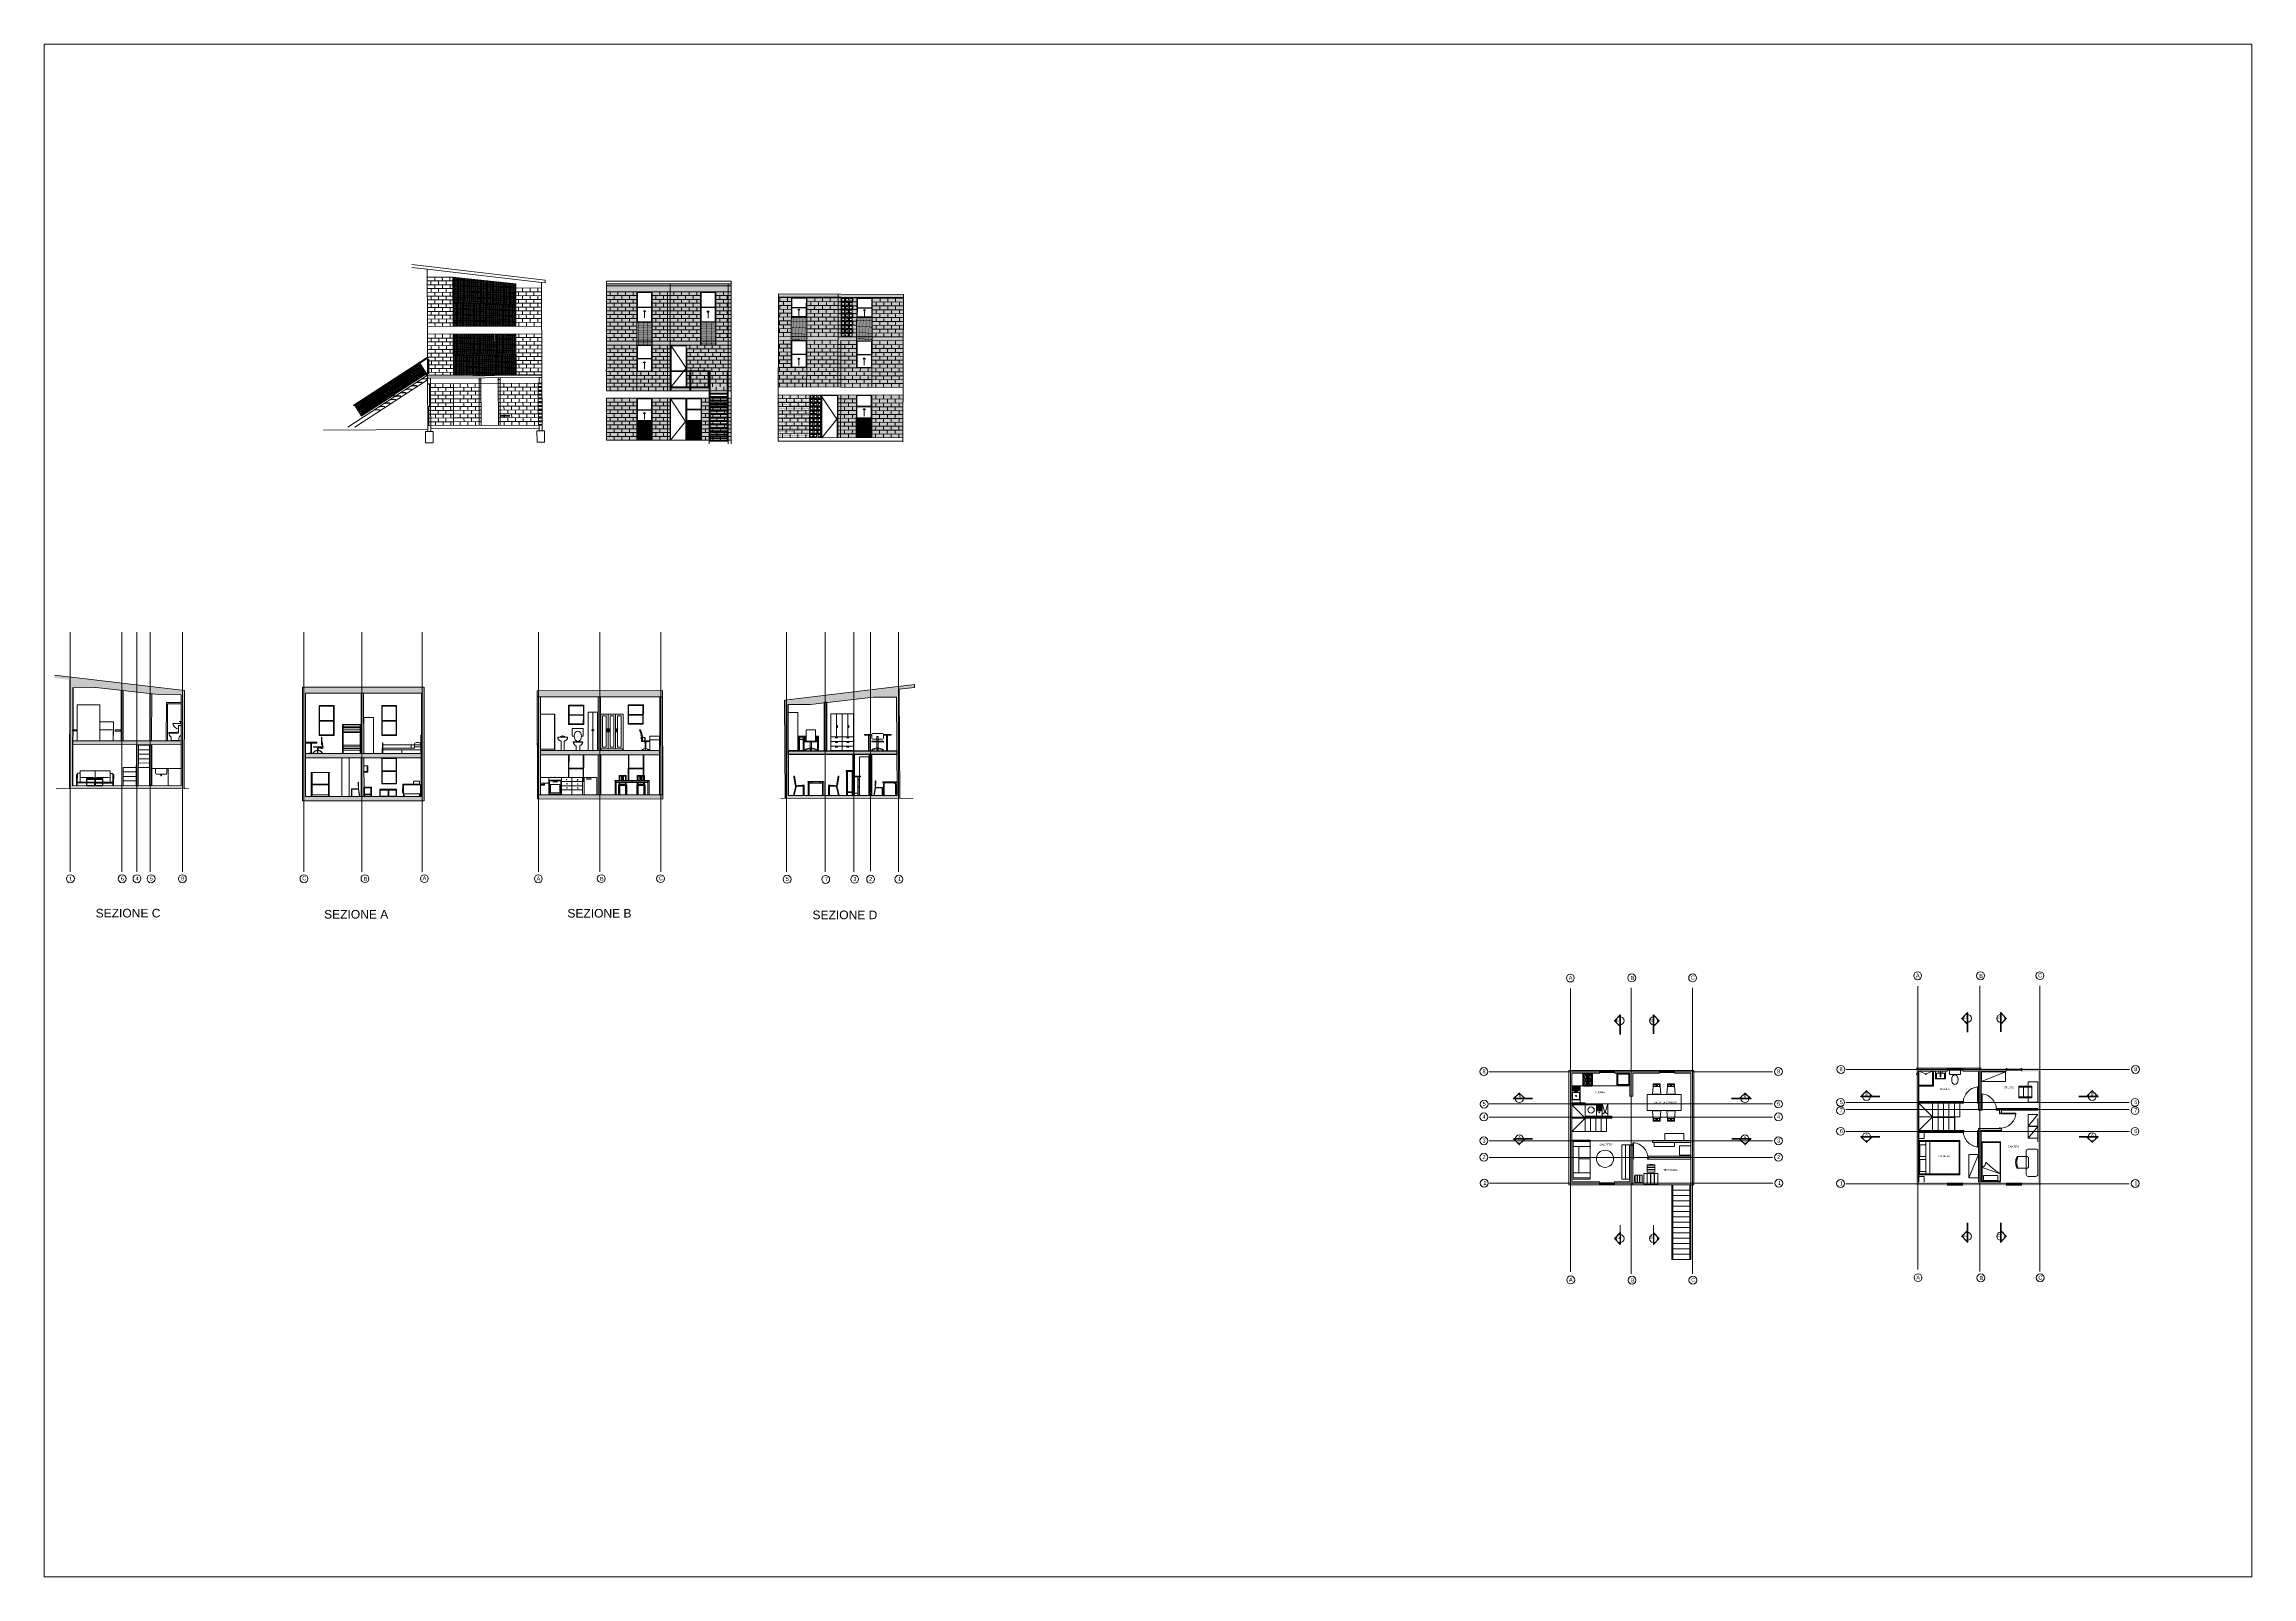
# Paper-space layout 'Layout3' of a CAD drawing. Header units: inches. Extents: x 1.12 to 10.1, y 0.78 to 7.02.
# The model-space entities are those that its viewports show. They can reach past a viewport. Long polylines and large blocks are cut down to what shows.
import ezdxf

# ---------------------------------------------------------------- set-up
doc = ezdxf.new("R2010")
doc.units = ezdxf.units.IN
doc.header["$MEASUREMENT"] = 0
doc.linetypes.add('DASHDOT', pattern=[1, 0.5, -0.25, 0, -0.25])
doc.linetypes.add('HIDDEN', pattern=[0.375, 0.25, -0.125])
for name, color, linetype, lineweight in [('A-ANNO-NOTE', 255, 'Continuous', 35), ('A-ELEV-MBE1', 7, 'Continuous', 35), ('A-ELEV-OVHD', 3, 'HIDDEN', 18), ('A-ELEV-PATT', 8, 'Continuous', 18), ('A-FLOR-STRS', 4, 'Continuous', 25), ('A-FURN', 8, 'Continuous', 18), ('A-GLAZ-FULL', 4, 'Continuous', 25), ('A-SECT-MCUT', 7, 'Continuous', 35), ('A-WALL-FULL-EXTR', 7, 'Continuous', 35), ('A-WALL-FULL-INTR', 7, 'Continuous', 35), ('Arredi', 3, 'Continuous', 15), ('finestre', 4, 'Continuous', 15), ('linee', 255, 'DASHDOT', 13), ('Muri esterni', 1, 'Continuous', 30), ('Muri interni', 1, 'Continuous', 30), ('S.Finestre', 6, 'Continuous', 30), ('Scritte', 8, 'Continuous', 18)]:
    doc.layers.add(name, color=color, linetype=linetype, lineweight=lineweight)
doc.layers.add('Porte', color=2, linetype='Continuous')
doc.layers.add('Scale', color=7, linetype='Continuous')
doc.styles.add('E-ROMANS', font='romans.shx', dxfattribs={"width": 0.8})
doc.styles.get("Standard").update_dxf_attribs({"font": 'Arial.ttf'})
doc.dimstyles.new('E-0200_TICK_12', dxfattribs={"dimscale": 0.001, "dimtxt": 240, "dimasz": 240, "dimexe": 120, "dimexo": 80, "dimgap": 120, "dimtad": 0, "dimzin": 0, "dimdsep": 46, "dimtxsty": 'E-ROMANS', "dimblk": 'OBLIQUE', "dimcen": 120, "dimclrd": 256, "dimclre": 256, "dimclrt": 256, "dimadec": 0, "dimazin": 0, "dimtfac": 1, "dimtmove": 1, "dimatfit": 3, "dimldrblk": 'OPEN90', "dimfxl": 1, "dimtfill": 1, "dimtolj": 1, "dimtzin": 0, "dimlwd": -1, "dimarcsym": 0})
pattern_1 = [(90, (92.71869, 671.23585), (-0.078965721, 0.03948286), [0, -0.078965721])]

# ---------------------------------------------------------------- blocks, each defined once
blk = doc.blocks.new('_Oblique')
at = {"color": 0, "linetype": 'ByBlock', "lineweight": -2}
blk.add_line((-0.5, -0.5), (0.5, 0.5), dxfattribs=at)

msp = doc.modelspace()

# ---------------------------------------------------------------- hatches: boundary and pattern name
at = {"lineweight": 0}
h = msp.add_hatch(color=0, dxfattribs=at)
h.dxf.hatch_style = 1
h.set_gradient(color1=(51, 51, 51), color2=(51, 51, 51), tint=1)
h.paths.add_polyline_path([(-24.61, 63.72), (-12.64, 63.73), (-12.6, 73.99), (-26.18, 75.6), (-26.18, 75.3), (-24.59, 75.11)])
h.paths.add_polyline_path([(-21.88, 74.29), (-15.3, 73.56), (-12.93, 73.55), (-12.96, 64.03), (-21.92, 64.02), (-21.92, 64.01), (-22, 64.01), (-22.08, 64.02), (-22.86, 64.01), (-24.33, 64.01), (-24.31, 74.28)], flags=16)
h.paths.add_polyline_path([(-20.05, 68.72), (-19.23, 68.72), (-19.23, 69.74), (-20.04, 69.74)], flags=0)
h.paths.add_polyline_path([(-17.41, 68.31), (-17.43, 64.02), (-17.64, 64.02), (-17.64, 64.52), (-19.02, 64.53), (-19, 68.31)], flags=0)
h.paths.add_polyline_path([(-23.81, 64.4), (-23.8, 65.21), (-23.9, 65.21), (-23.9, 64.4)], flags=0)
h.paths.add_polyline_path([(-22.86, 64.78), (-21.13, 64.78), (-21.13, 64.7), (-22.86, 64.7)], flags=0)
h.paths.add_polyline_path([(-14.29, 65.82), (-14.43, 65.36, -0.347993), (-14.53, 65.24), (-14.99, 65.24), (-14.99, 65.05), (-15.07, 65.05), (-15.63, 65.28), (-15.63, 65.82)], flags=0)
h = msp.add_hatch(color=0, dxfattribs=at)
h.dxf.hatch_style = 1
h.set_gradient(color1=(51, 51, 51), color2=(51, 51, 51), tint=1)
h.paths.add_polyline_path([(62.17, 74.11), (63.76, 74.3), (63.76, 74.6), (50.19, 72.96), (50.25, 62.7), (62.22, 62.71)])
h.paths.add_polyline_path([(61.9, 73.28), (61.94, 63), (50.57, 63), (50.52, 72.52), (52.89, 72.53), (59.47, 73.28)], flags=16)
at = {"lineweight": 5}
h = msp.add_hatch(color=7, dxfattribs=at)
h.dxf.hatch_style = 1
h.set_gradient(color1=(51, 51, 51), color2=(51, 51, 51), tint=1)
h.paths.add_polyline_path([(168.8, 33.85, -1), (168.58, 33.85), (168.57, 31.36), (168.85, 31.36)], flags=16)
h.paths.add_polyline_path([(171.8, 34.46), (168.54, 34.46), (168.54, 31.36), (168.85, 31.36), (168.85, 34.15), (171.8, 34.15)])
h.paths.add_polyline_path([(168.8, 33.85, -1), (168.58, 33.85, -1)], flags=16)
h.paths.add_polyline_path([(174.82, 34.46), (173.43, 34.46), (173.43, 34.15), (174.82, 34.15)])
h.paths.add_polyline_path([(177.46, 34.46), (175.37, 34.46), (175.07, 34.46), (174.82, 34.46), (174.82, 34.15), (175.07, 34.15), (175.07, 31.36), (175.37, 31.36), (175.37, 34.15), (177.46, 34.15)])
h.paths.add_polyline_path([(175.37, 31.36), (175.07, 31.36), (175.07, 30.06), (175.37, 30.06), (175.37, 30.24)])
h.paths.add_polyline_path([(177.98, 34.46), (177.46, 34.46), (177.46, 34.15), (177.98, 34.15)])
h.paths.add_polyline_path([(181.59, 34.46), (179.61, 34.46), (179.61, 34.15), (181.29, 34.15), (181.29, 31.36), (181.59, 31.36)])
h.paths.add_polyline_path([(181.59, 31.36), (181.29, 31.36), (181.29, 30.91), (181.29, 27.73), (181.29, 27.11), (181.29, 26.99), (181.59, 26.99)])
h.paths.add_polyline_path([(181.29, 30.26), (177.46, 30.26), (177.46, 30.06), (181.29, 30.06)])
h.paths.add_polyline_path([(177.46, 30.26), (177, 30.26), (177, 30.24), (177, 30.06), (177.26, 30.06), (177.26, 29.77), (177.46, 29.77)])
h.paths.add_polyline_path([(181.59, 26.99), (181.29, 26.99), (181.29, 26.77), (181.29, 22.53), (179.61, 22.53), (179.61, 22.22), (181.59, 22.22)])
h.paths.add_polyline_path([(177.98, 22.53), (177.46, 22.53), (177.46, 22.22), (177.98, 22.22)])
h.paths.add_polyline_path([(177.46, 22.53), (175.37, 22.53), (175.37, 23.59), (175.37, 26.96), (175.07, 26.95), (175.07, 25.22), (175.07, 22.53), (174.82, 22.53), (174.82, 22.22), (177.46, 22.22)])
h.paths.add_polyline_path([(175.37, 27.73), (175.37, 27.94), (177.46, 27.94), (177.46, 28.14), (177.45, 28.14), (177.45, 28.14), (177.26, 28.14), (175.07, 28.14), (175.07, 27.93), (175.07, 27.75), (175.07, 27.73), (175.07, 26.95), (175.37, 26.96)])
h.paths.add_polyline_path([(174.82, 22.53), (173.43, 22.53), (173.43, 22.22), (174.82, 22.22)])
h.paths.add_polyline_path([(171.8, 22.53), (168.85, 22.53), (168.85, 23.31), (168.84, 23.31), (168.84, 26.9), (168.84, 26.92), (168.54, 26.92), (168.54, 22.22), (171.8, 22.22)])
h.paths.add_polyline_path([(168.85, 27.73), (173.43, 27.73), (173.43, 27.93), (168.85, 27.93), (168.85, 30.99), (168.85, 31.36), (168.54, 31.36), (168.54, 26.92), (168.85, 26.92)])
h.paths.add_polyline_path([(173.43, 30.97), (173.43, 30.99), (168.85, 30.99), (168.85, 30.79), (173.43, 30.79)], flags=17)
h = msp.add_hatch(color=7, dxfattribs=at)
h.dxf.hatch_style = 1
h.set_gradient(color1=(51, 51, 51), color2=(51, 51, 51), tint=1)
h.paths.add_polyline_path([(168.54, 31.36), (168.85, 31.36), (168.85, 34.15), (171.8, 34.15), (171.8, 34.46), (168.54, 34.46)])
h.paths.add_polyline_path([(168.58, 33.85, -1), (168.8, 33.85, -1)], flags=16)
at = {"layer": 'A-ANNO-NOTE'}
h = msp.add_hatch(color=256, dxfattribs=at)
h.dxf.hatch_style = 1
h.set_gradient(color1=(51, 51, 51), color2=(51, 51, 51), tint=1)
h.paths.add_polyline_path([(137.27, 39.72, -0.207772), (137.58, 39.85), (137.58, 40.05)])
h.paths.add_polyline_path([(137, 39.43), (137.25, 39.16, -0.173896), (137.16, 39.43, -0.190403), (137.27, 39.72)])
h = msp.add_hatch(color=256, dxfattribs=at)
h.dxf.hatch_style = 1
h.set_gradient(color1=(51, 51, 51), color2=(51, 51, 51), tint=1)
h.paths.add_polyline_path([(141.08, 39.85, -0.207772), (141.39, 39.72), (141.08, 40.05)])
h.paths.add_polyline_path([(141.4, 39.16), (141.66, 39.43), (141.39, 39.72, -0.190403), (141.5, 39.43, -0.173896)])
h.paths.add_polyline_path([(141.37, 39.12, -0.190574), (141.08, 39.01), (141.08, 38.82)])
h = msp.add_hatch(color=256, dxfattribs=at)
h.dxf.hatch_style = 1
h.set_gradient(color1=(51, 51, 51), color2=(51, 51, 51), tint=1)
h.paths.add_polyline_path([(177.83, 39.67, -0.173896), (177.73, 39.4), (177.98, 39.67), (177.71, 39.95, -0.190403)])
h = msp.add_hatch(color=256, dxfattribs=at)
h.dxf.hatch_style = 1
h.set_gradient(color1=(51, 51, 51), color2=(51, 51, 51), tint=1)
h.paths.add_polyline_path([(137.58, 38.82), (137.58, 39.01, -0.190574), (137.29, 39.12)])
h = msp.add_hatch(color=256, dxfattribs=at)
h.dxf.hatch_style = 1
h.set_gradient(color1=(51, 51, 51), color2=(51, 51, 51), tint=1)
h.paths.add_polyline_path([(126.42, 31.29), (126.61, 31.29, -0.190574), (126.73, 31.58)])
h.paths.add_polyline_path([(126.77, 31.62, -0.173896), (127.04, 31.71, -0.190403), (127.32, 31.6), (127.04, 31.87)])
h.paths.add_polyline_path([(127.65, 31.29), (127.32, 31.6, -0.207772), (127.46, 31.29)])
h = msp.add_hatch(color=256, dxfattribs=at)
h.dxf.hatch_style = 1
h.set_gradient(color1=(51, 51, 51), color2=(51, 51, 51), tint=1)
h.paths.add_polyline_path([(150.03, 31.29), (150.22, 31.29, -0.190574), (150.34, 31.58)])
h.paths.add_polyline_path([(150.38, 31.62, -0.173896), (150.64, 31.71, -0.190403), (150.93, 31.6), (150.65, 31.87)])
h.paths.add_polyline_path([(151.26, 31.29), (150.93, 31.6, -0.207772), (151.07, 31.29)])
h = msp.add_hatch(color=256, dxfattribs=at)
h.dxf.hatch_style = 1
h.set_gradient(color1=(51, 51, 51), color2=(51, 51, 51), tint=1)
h.paths.add_polyline_path([(162.75, 31.52), (162.94, 31.52, -0.190574), (163.06, 31.81)])
h.paths.add_polyline_path([(163.1, 31.85, -0.173896), (163.36, 31.95, -0.190403), (163.65, 31.83), (163.36, 32.1)])
h.paths.add_polyline_path([(163.98, 31.52), (163.65, 31.83, -0.207772), (163.79, 31.52)])
h = msp.add_hatch(color=256, dxfattribs=at)
h.dxf.hatch_style = 1
h.set_gradient(color1=(51, 51, 51), color2=(51, 51, 51), tint=1)
h.paths.add_polyline_path([(186.36, 31.52), (186.55, 31.52, -0.190574), (186.67, 31.81)])
h.paths.add_polyline_path([(186.71, 31.85, -0.173896), (186.97, 31.95, -0.190403), (187.26, 31.83), (186.97, 32.1)])
h.paths.add_polyline_path([(187.59, 31.52), (187.26, 31.83, -0.207772), (187.4, 31.52)])
h = msp.add_hatch(color=256, dxfattribs=at)
h.dxf.hatch_style = 1
h.set_gradient(color1=(51, 51, 51), color2=(51, 51, 51), tint=1)
h.paths.add_polyline_path([(126.42, 27.06), (126.61, 27.06, 0.190574), (126.73, 26.77)])
h.paths.add_polyline_path([(126.77, 26.73, 0.173896), (127.04, 26.63, 0.190403), (127.32, 26.75), (127.04, 26.48)])
h.paths.add_polyline_path([(127.65, 27.06), (127.32, 26.75, 0.207772), (127.46, 27.06)])
h = msp.add_hatch(color=256, dxfattribs=at)
h.dxf.hatch_style = 1
h.set_gradient(color1=(51, 51, 51), color2=(51, 51, 51), tint=1)
h.paths.add_polyline_path([(150.03, 27.06), (150.22, 27.06, 0.190574), (150.34, 26.77)])
h.paths.add_polyline_path([(150.38, 26.73, 0.173896), (150.64, 26.63, 0.190403), (150.93, 26.75), (150.65, 26.48)])
h.paths.add_polyline_path([(151.26, 27.06), (150.93, 26.75, 0.207772), (151.07, 27.06)])
h = msp.add_hatch(color=256, dxfattribs=at)
h.dxf.hatch_style = 1
h.set_gradient(color1=(51, 51, 51), color2=(51, 51, 51), tint=1)
h.paths.add_polyline_path([(162.75, 27.29), (162.94, 27.29, 0.190574), (163.06, 27)])
h.paths.add_polyline_path([(163.1, 26.96, 0.173896), (163.36, 26.87, 0.190403), (163.65, 26.98), (163.36, 26.71)])
h.paths.add_polyline_path([(163.98, 27.29), (163.65, 26.98, 0.207772), (163.79, 27.29)])
h = msp.add_hatch(color=256, dxfattribs=at)
h.dxf.hatch_style = 1
h.set_gradient(color1=(51, 51, 51), color2=(51, 51, 51), tint=1)
h.paths.add_polyline_path([(186.36, 27.29), (186.55, 27.29, 0.190574), (186.67, 27)])
h.paths.add_polyline_path([(186.71, 26.96, 0.173896), (186.97, 26.87, 0.190403), (187.26, 26.98), (186.97, 26.71)])
h.paths.add_polyline_path([(187.59, 27.29), (187.26, 26.98, 0.207772), (187.4, 27.29)])
h = msp.add_hatch(color=256, dxfattribs=at)
h.dxf.hatch_style = 1
h.set_gradient(color1=(51, 51, 51), color2=(51, 51, 51), tint=1)
h.paths.add_polyline_path([(173.6, 16.59, 0.207772), (173.91, 16.45), (173.91, 16.26)])
h.paths.add_polyline_path([(173.33, 16.88), (173.58, 17.14, 0.173896), (173.48, 16.88, 0.190403), (173.6, 16.59)])
h.paths.add_polyline_path([(173.91, 17.49), (173.91, 17.3, 0.190574), (173.62, 17.18)])
h = msp.add_hatch(color=256, dxfattribs=at)
h.dxf.hatch_style = 1
h.set_gradient(color1=(51, 51, 51), color2=(51, 51, 51), tint=1)
h.paths.add_polyline_path([(177.83, 16.88, -0.190403), (177.71, 16.59), (177.98, 16.88), (177.69, 17.18, -0.207643)])
at = {"layer": 'A-ELEV-PATT', "lineweight": 0}
h = msp.add_hatch(dxfattribs=at)
h.set_pattern_fill('DOTS,_O', scale=0.049742, angle=90)
h.set_pattern_definition([(90, (134.21021, 679.67103), (-0.078965721, 0.03948286), [0, -0.078965721])])
h.paths.add_polyline_path([(44.28, 115.7), (44.28, 116.53), (38.21, 116.53), (38.21, 115.7)])
h.paths.add_polyline_path([(50.76, 124.14), (52.35, 124.14), (52.35, 124.14), (50.76, 124.14)])
h = msp.add_hatch(dxfattribs=at)
h.set_pattern_fill('DOTS,_O', scale=0.050799, angle=90)
h.set_pattern_definition([(90, (142.39543, 689.23346), (-0.080643944, 0.040321972), [0, -0.080643944])])
h.paths.add_polyline_path([(55.8, 115.45), (49.54, 115.48), (49.54, 115.1), (55.8, 115.07)])
h.paths.add_polyline_path([(57.17, 121.9), (58.79, 121.9), (58.79, 121.9), (57.17, 121.9)])
h = msp.add_hatch(dxfattribs=at)
h.set_pattern_fill('TRANS', scale=0.019928, angle=0.3032, style=0)
h.set_pattern_definition([(90.303195, (610.32761, -0.22858), (-0.126543666, -0.000669643), []), (90.303195, (610.26434, -0.22891), (-0.126543666, -0.000669643), [0.06327272, -0.06327272])])
h.paths.add_polyline_path([(22.05, 116.09), (22.05, 116.54), (15.47, 117.25), (15.5, 112.07), (22.07, 112.11)])
h.paths.add_polyline_path([(19.85, 111.32), (15.5, 111.27), (15.53, 106.99), (19.81, 106.94)])
h.paths.add_polyline_path([(22.08, 111.31), (19.79, 111.3), (19.81, 107.01), (22.1, 107.02)])
h = msp.add_hatch(dxfattribs=at)
h.set_pattern_fill('DOTS,_O', scale=0.049742, angle=90)
h.set_pattern_definition([(90, (118.186685, 671.23585), (-0.078965721, 0.03948286), [0, -0.078965721])])
h.paths.add_polyline_path([(38.21, 116.53), (31.55, 116.53), (31.55, 105.36), (38.21, 105.36)])
h.paths.add_polyline_path([(34.73, 115.7), (36.32, 115.7), (36.32, 107.35), (34.73, 107.35)], flags=16)
h = msp.add_hatch(dxfattribs=at)
h.set_pattern_fill('DOTS,_O', scale=0.049742, angle=90)
h.set_pattern_definition([(90, (129.05214, 669.578855), (-0.078965721, 0.03948286), [0, -0.078965721])])
h.paths.add_polyline_path([(41.4, 115.7), (38.21, 115.7), (38.21, 110.13), (41.4, 110.13)])
h.paths.add_polyline_path([(45.6, 114.05), (47.19, 114.05), (47.19, 114.05), (45.6, 114.05)])
h = msp.add_hatch(dxfattribs=at)
h.set_pattern_fill('DOTS,_O', scale=0.049742, angle=90)
h.set_pattern_definition([(90, (133.793205, 669.73296), (-0.078965721, 0.03948286), [0, -0.078965721])])
h.paths.add_polyline_path([(44.58, 115.7), (42.93, 115.7), (43.01, 107.55), (44.58, 107.75)])
h.paths.add_polyline_path([(50.34, 114.2), (51.93, 114.2), (51.93, 114.2), (50.34, 114.2)])
h = msp.add_hatch(dxfattribs=at)
h.set_pattern_fill('DOTS,_O', scale=0.049742, angle=90)
h.set_pattern_definition(pattern_1)
h.paths.add_polyline_path([(44.58, 116.53), (44.28, 116.53), (44.28, 105.36), (44.58, 105.36)])
h = msp.add_hatch(dxfattribs=at)
h.set_pattern_fill('DOTS,_O', scale=0.049742, angle=90)
h.set_pattern_definition([(90, (138.88237, 669.027665), (-0.078965721, 0.03948286), [0, -0.078965721])])
h.paths.add_polyline_path([(44.38, 108.04), (43.98, 107.89), (44.17, 107.5), (44.49, 107.5)])
h.paths.add_polyline_path([(55.43, 113.5), (57.02, 113.5), (57.02, 113.5), (55.43, 113.5)])
h = msp.add_hatch(dxfattribs=at)
h.set_pattern_fill('DOTS,_O', scale=0.049737, angle=90)
h.set_pattern_definition([(90, (135.24174, 668.98364), (-0.078957975, 0.039478988), [0, -0.078957975])])
h.paths.add_polyline_path([(50.89, 115.09), (49.6, 115.1), (49.56, 105.75), (50.87, 105.74)])
h.paths.add_polyline_path([(52.52, 115.09), (52.58, 113.8), (52.6, 112.95), (52.51, 112.65)])
h = msp.add_hatch(dxfattribs=at)
h.set_pattern_fill('DOTS,_O', scale=0.049737, angle=90)
h.set_pattern_definition([(90, (143.326825, 670.00805), (-0.078957975, 0.039478988), [0, -0.078957975])])
h.paths.add_polyline_path([(55.78, 115.05), (52.53, 115.06), (52.48, 105.74), (55.76, 105.72)])
h.paths.add_polyline_path([(59.88, 114.53), (61.47, 114.53), (61.47, 114.53), (59.88, 114.53)])
h = msp.add_hatch(dxfattribs=at)
h.set_pattern_fill('DOTS', scale=0.050799, angle=179.7612, style=0)
h.set_pattern_definition([(359.761219, (-2.193, -428.23094), (0.040657705, 0.080475202), [0, -0.080643944])])
h.paths.add_polyline_path([(62.61, 115.43), (55.55, 115.45), (55.7, 105.74), (62.5, 105.71)])
h.paths.add_polyline_path([(59.26, 107.76), (57.63, 107.76), (57.66, 115.08), (59.29, 115.07)], flags=16)
h.paths.add_polyline_path([(57.17, 111.5), (56.91, 111.5), (56.91, 111.76), (57.17, 111.76)], flags=16)
h.paths.add_polyline_path([(57.17, 111.35), (57.17, 111.09), (56.91, 111.09), (56.91, 111.35)], flags=16)
h.paths.add_polyline_path([(57.17, 111.9), (56.91, 111.9), (56.91, 112.17), (57.17, 112.17)], flags=16)
h.paths.add_polyline_path([(57.18, 112.31), (56.91, 112.31), (56.91, 112.57), (57.18, 112.57)], flags=16)
h.paths.add_polyline_path([(57.18, 112.71), (56.91, 112.72), (56.91, 112.98), (57.18, 112.98)], flags=16)
h.paths.add_polyline_path([(57.18, 113.12), (56.91, 113.12), (56.92, 113.39), (57.18, 113.39)], flags=16)
h.paths.add_polyline_path([(56.77, 111.5), (56.5, 111.5), (56.5, 111.76), (56.77, 111.76)], flags=16)
h.paths.add_polyline_path([(56.77, 111.35), (56.76, 111.09), (56.5, 111.09), (56.5, 111.36)], flags=16)
h.paths.add_polyline_path([(56.77, 111.9), (56.5, 111.9), (56.5, 112.17), (56.77, 112.17)], flags=16)
h.paths.add_polyline_path([(56.77, 112.31), (56.5, 112.31), (56.51, 112.58), (56.77, 112.57)], flags=16)
h.paths.add_polyline_path([(57.18, 113.53), (56.92, 113.53), (56.92, 113.79), (57.18, 113.79)], flags=16)
h.paths.add_polyline_path([(56.77, 112.72), (56.51, 112.72), (56.51, 112.98), (56.77, 112.98)], flags=16)
h.paths.add_polyline_path([(56.77, 113.12), (56.51, 113.12), (56.51, 113.39), (56.77, 113.39)], flags=16)
h.paths.add_polyline_path([(57.18, 113.93), (56.92, 113.93), (56.92, 114.2), (57.18, 114.2)], flags=16)
h.paths.add_polyline_path([(56.36, 111.5), (56.1, 111.5), (56.1, 111.76), (56.36, 111.76)], flags=16)
h.paths.add_polyline_path([(56.36, 111.36), (56.36, 111.09), (56.09, 111.09), (56.09, 111.36)], flags=16)
h.paths.add_polyline_path([(56.36, 111.91), (56.1, 111.91), (56.1, 112.17), (56.36, 112.17)], flags=16)
h.paths.add_polyline_path([(56.77, 113.53), (56.51, 113.53), (56.51, 113.79), (56.78, 113.79)], flags=16)
h.paths.add_polyline_path([(56.36, 112.31), (56.1, 112.31), (56.1, 112.58), (56.36, 112.58)], flags=16)
h.paths.add_polyline_path([(57.18, 114.34), (56.92, 114.34), (56.92, 114.61), (57.19, 114.6)], flags=16)
h.paths.add_polyline_path([(56.36, 112.72), (56.1, 112.72), (56.1, 112.98), (56.37, 112.98)], flags=16)
h.paths.add_polyline_path([(56.78, 113.94), (56.51, 113.94), (56.51, 114.2), (56.78, 114.2)], flags=16)
h.paths.add_polyline_path([(56.37, 113.12), (56.1, 113.13), (56.1, 113.39), (56.37, 113.39)], flags=16)
h.paths.add_polyline_path([(57.19, 114.75), (56.92, 114.75), (56.92, 115.01), (57.19, 115.01)], flags=16)
h.paths.add_polyline_path([(56.37, 113.53), (56.1, 113.53), (56.1, 113.8), (56.37, 113.79)], flags=16)
h.paths.add_polyline_path([(56.78, 114.34), (56.51, 114.34), (56.51, 114.61), (56.78, 114.61)], flags=16)
h.paths.add_polyline_path([(56.37, 113.94), (56.11, 113.94), (56.11, 114.2), (56.37, 114.2)], flags=16)
h.paths.add_polyline_path([(56.78, 114.75), (56.52, 114.75), (56.52, 115.01), (56.78, 115.01)], flags=16)
h.paths.add_polyline_path([(56.37, 114.34), (56.11, 114.34), (56.11, 114.61), (56.37, 114.61)], flags=16)
h.paths.add_polyline_path([(56.37, 114.75), (56.11, 114.75), (56.11, 115.02), (56.37, 115.01)], flags=16)
h = msp.add_hatch(dxfattribs=at)
h.set_pattern_fill('DOTS,_O', scale=0.029845, angle=90)
h.set_pattern_definition([(90, (118.186685, 671.23585), (-0.0473794325, 0.0236897163), [0, -0.0473794325])])
h.paths.add_polyline_path([(34.73, 110.13), (36.32, 110.13), (36.32, 112.52), (34.73, 112.52)])
h = msp.add_hatch(dxfattribs=at)
h.set_pattern_fill('DOTS,_O', scale=0.049742, angle=90)
h.set_pattern_definition([(90, (133.49972, 667.01364), (-0.078965721, 0.03948286), [0, -0.078965721])])
h.paths.add_polyline_path([(42.29, 105.66), (38.3, 105.66), (38.3, 105.36), (42.29, 105.36)])
h.paths.add_polyline_path([(50.05, 111.48), (51.64, 111.48), (51.64, 111.48), (50.05, 111.48)])
h = msp.add_hatch(dxfattribs=at)
h.set_pattern_fill('DOTS,_O', scale=0.049742, angle=90)
h.set_pattern_definition([(90, (133.92139, 668.16766), (-0.078965721, 0.03948286), [0, -0.078965721])])
h.paths.add_polyline_path([(40.27, 107.35), (39.96, 107.35), (39.96, 105.76), (40.27, 105.76)])
h.paths.add_polyline_path([(50.47, 112.64), (52.06, 112.64), (52.06, 112.64), (50.47, 112.64)])
h = msp.add_hatch(dxfattribs=at)
h.set_pattern_fill('DOTS,_O', scale=0.049742, angle=90)
h.set_pattern_definition([(90, (136.59008, 667.28755), (-0.078965721, 0.03948286), [0, -0.078965721])])
h.paths.add_polyline_path([(42.19, 107.35), (40.37, 107.35), (40.37, 105.76), (42.19, 105.76)])
h.paths.add_polyline_path([(53.14, 111.76), (54.73, 111.76), (54.73, 111.76), (53.14, 111.76)])
h = msp.add_hatch(dxfattribs=at)
h.set_pattern_fill('DOTS,_O', scale=0.029845, angle=90)
h.set_pattern_definition([(90, (124.828783, 671.176857), (-0.0473794325, 0.0236897163), [0, -0.0473794325])])
h.paths.add_polyline_path([(41.37, 110.07), (42.97, 110.07), (42.97, 112.46), (41.37, 112.46)])
h = msp.add_hatch(dxfattribs=at)
h.set_pattern_fill('DOTS,_O', scale=0.049742, angle=90)
h.set_pattern_definition([(90, (138.61446, 666.88946), (-0.078965721, 0.03948286), [0, -0.078965721])])
h.paths.add_polyline_path([(44.2, 107.98), (42.41, 107.98), (42.39, 105.36), (44.18, 105.36)])
h.paths.add_polyline_path([(55.16, 111.36), (56.75, 111.36), (56.75, 111.36), (55.16, 111.36)])
h = msp.add_hatch(dxfattribs=at)
h.set_pattern_fill('DOTS,_O', scale=0.050799, angle=90)
h.set_pattern_definition([(90, (143.56336, 679.87567), (-0.080643944, 0.040321972), [0, -0.080643944])])
h.paths.add_polyline_path([(52.49, 107.77), (50.86, 107.78), (50.86, 105.74), (52.48, 105.74)])
h.paths.add_polyline_path([(58.34, 112.54), (59.96, 112.54), (59.96, 112.54), (58.34, 112.54)])
h = msp.add_hatch(dxfattribs=at)
h.set_pattern_fill('DOTS', scale=0.03048, angle=179.7612, style=0)
h.set_pattern_definition([(359.761219, (-8.96623, -428.209804), (0.024394623, 0.048285121), [0, -0.0483863662])])
h.paths.add_polyline_path([(52.51, 113.06), (50.88, 113.07), (50.87, 110.63), (52.5, 110.62)])
h = msp.add_hatch(dxfattribs=at)
h.set_pattern_fill('DOTS', scale=0.03048, angle=179.7612, style=0)
h.set_pattern_definition([(359.761219, (-2.12837, -428.25084), (0.024394623, 0.048285121), [0, -0.0483863662])])
h.paths.add_polyline_path([(59.35, 113.02), (57.72, 113.03), (57.71, 110.59), (59.34, 110.58)])
h = msp.add_hatch(dxfattribs=at)
h.set_pattern_fill('DOTS,_O', scale=0.049742, angle=90)
h.set_pattern_definition([(90, (130.80307, 663.27155), (-0.078965721, 0.03948286), [0, -0.078965721])])
h.paths.add_polyline_path([(44.28, 110.13), (39.96, 110.13), (39.96, 107.45), (43.35, 107.35)])
h.paths.add_polyline_path([(47.35, 107.74), (48.94, 107.74), (48.94, 107.74), (47.35, 107.74)])
h = msp.add_hatch(dxfattribs=at)
h.set_pattern_fill('GRATE', scale=0.129535, angle=123.3032, style=0)
h.set_pattern_definition([(213.303195, (610.32761, -0.22858), (0.056454312, -0.085933034), []), (303.303195, (610.3276, -0.22858), (0.34373214, 0.22581725), [])])
h.paths.add_polyline_path([(12.59, 107.17), (11.94, 108.17), (8.6, 106), (9.25, 105)])
h.paths.add_polyline_path([(8.52, 105.95), (5.18, 103.78), (5.83, 102.77), (9.17, 104.95)])
h = msp.add_hatch(dxfattribs=at)
h.set_pattern_fill('DOTS,_O', scale=0.049742, angle=90)
h.set_pattern_definition([(90, (122.33624, 658.567), (-0.078965721, 0.03948286), [0, -0.078965721])])
h.paths.add_polyline_path([(34.73, 104.56), (31.47, 104.54), (31.55, 100.18), (34.73, 100.18)])
h.paths.add_polyline_path([(38.88, 103.04), (40.47, 103.04), (40.47, 103.04), (38.88, 103.04)])
h = msp.add_hatch(dxfattribs=at)
h.set_pattern_fill('DOTS,_O', scale=0.049742, angle=90)
h.set_pattern_definition(pattern_1)
h.paths.add_polyline_path([(38.21, 104.56), (36.32, 104.56), (36.32, 102.17), (36.32, 100.18), (38.21, 100.18)])
h.paths.add_polyline_path([(42.29, 104.56), (41.5, 104.56), (41.5, 100.18), (42.29, 100.18)])
h.paths.add_polyline_path([(44.18, 104.56), (42.39, 104.56), (42.39, 104.38), (44.18, 104.38)])
h.paths.add_polyline_path([(44.18, 104.28), (42.39, 104.28), (42.39, 104.02), (44.18, 104.02)])
h.paths.add_polyline_path([(44.18, 103.93), (42.39, 103.93), (42.39, 103.67), (44.18, 103.67)])
h.paths.add_polyline_path([(44.18, 103.57), (42.39, 103.57), (42.39, 103.31), (44.18, 103.31)])
h.paths.add_polyline_path([(44.18, 103.21), (42.39, 103.21), (42.39, 102.95), (44.18, 102.95)])
h.paths.add_polyline_path([(44.18, 102.85), (42.39, 102.85), (42.39, 102.59), (44.18, 102.59)])
h.paths.add_polyline_path([(44.18, 102.49), (42.39, 102.49), (42.39, 102.23), (44.18, 102.23)])
h.paths.add_polyline_path([(44.18, 102.13), (42.39, 102.13), (42.39, 101.88), (44.18, 101.88)])
h.paths.add_polyline_path([(44.18, 101.78), (42.39, 101.78), (42.39, 101.52), (44.18, 101.52)])
h.paths.add_polyline_path([(44.18, 101.42), (42.39, 101.42), (42.39, 101.16), (44.18, 101.16)])
h.paths.add_polyline_path([(44.18, 101.06), (42.39, 101.06), (42.39, 100.8), (44.18, 100.8)])
h.paths.add_polyline_path([(44.18, 100.7), (42.39, 100.7), (42.39, 100.44), (44.18, 100.44)])
h.paths.add_polyline_path([(44.18, 100.34), (42.39, 100.34), (42.39, 100.18), (44.18, 100.18)])
h.paths.add_polyline_path([(44.58, 104.56), (44.28, 104.56), (44.28, 100.18), (44.58, 100.18)])
h = msp.add_hatch(dxfattribs=at)
h.set_pattern_fill('DOTS', scale=0.050799, angle=359.7612, style=0)
h.set_pattern_definition([(179.761219, (112.22556, 643.762166), (-0.040657705, -0.080475202), [0, -0.080643944])])
h.paths.add_polyline_path([(49.51, 100.46), (54.06, 100.44), (54.08, 104.86), (49.52, 104.93)])
h.paths.add_polyline_path([(51.16, 100.54), (52.28, 100.45), (52.37, 100.45), (50.74, 100.46)], flags=16)
h.paths.add_polyline_path([(52.86, 104.04), (53.12, 104.03), (53.12, 103.77), (52.86, 103.77)], flags=16)
h.paths.add_polyline_path([(52.86, 104.18), (52.86, 104.44), (53.13, 104.44), (53.13, 104.18)], flags=16)
h.paths.add_polyline_path([(52.86, 103.63), (53.12, 103.63), (53.12, 103.36), (52.86, 103.37)], flags=16)
h.paths.add_polyline_path([(52.86, 103.22), (53.12, 103.22), (53.12, 102.96), (52.86, 102.96)], flags=16)
h.paths.add_polyline_path([(52.86, 102.82), (53.12, 102.82), (53.12, 102.55), (52.85, 102.55)], flags=16)
h.paths.add_polyline_path([(52.85, 102.41), (53.12, 102.41), (53.12, 102.15), (52.85, 102.15)], flags=16)
h.paths.add_polyline_path([(53.27, 104.03), (53.53, 104.03), (53.53, 103.77), (53.27, 103.77)], flags=16)
h.paths.add_polyline_path([(53.27, 104.18), (53.27, 104.44), (53.53, 104.44), (53.53, 104.18)], flags=16)
h.paths.add_polyline_path([(53.27, 103.63), (53.53, 103.63), (53.53, 103.36), (53.26, 103.36)], flags=16)
h.paths.add_polyline_path([(53.26, 103.22), (53.53, 103.22), (53.53, 102.96), (53.26, 102.96)], flags=16)
h.paths.add_polyline_path([(52.85, 102), (53.12, 102), (53.12, 101.74), (52.85, 101.74)], flags=16)
h.paths.add_polyline_path([(53.26, 102.82), (53.53, 102.81), (53.52, 102.55), (53.26, 102.55)], flags=16)
h.paths.add_polyline_path([(53.26, 102.41), (53.52, 102.41), (53.52, 102.14), (53.26, 102.14)], flags=16)
h.paths.add_polyline_path([(52.85, 101.6), (53.11, 101.6), (53.11, 101.33), (52.85, 101.33)], flags=16)
h.paths.add_polyline_path([(53.67, 104.03), (53.94, 104.03), (53.94, 103.77), (53.67, 103.77)], flags=16)
h.paths.add_polyline_path([(53.67, 104.17), (53.67, 104.44), (53.94, 104.44), (53.94, 104.17)], flags=16)
h.paths.add_polyline_path([(53.67, 103.63), (53.94, 103.63), (53.93, 103.36), (53.67, 103.36)], flags=16)
h.paths.add_polyline_path([(53.26, 102), (53.52, 102), (53.52, 101.74), (53.26, 101.74)], flags=16)
h.paths.add_polyline_path([(53.67, 103.22), (53.93, 103.22), (53.93, 102.95), (53.67, 102.96)], flags=16)
h.paths.add_polyline_path([(52.85, 101.19), (53.11, 101.19), (53.11, 100.93), (52.85, 100.93)], flags=16)
h.paths.add_polyline_path([(53.67, 102.81), (53.93, 102.81), (53.93, 102.55), (53.67, 102.55)], flags=16)
h.paths.add_polyline_path([(53.26, 101.6), (53.52, 101.59), (53.52, 101.33), (53.26, 101.33)], flags=16)
h.paths.add_polyline_path([(53.67, 102.41), (53.93, 102.41), (53.93, 102.14), (53.67, 102.14)], flags=16)
h.paths.add_polyline_path([(52.85, 100.78), (53.11, 100.78), (53.11, 100.52), (52.85, 100.52)], flags=16)
h.paths.add_polyline_path([(53.66, 102), (53.93, 102), (53.93, 101.74), (53.66, 101.74)], flags=16)
h.paths.add_polyline_path([(53.25, 101.19), (53.52, 101.19), (53.52, 100.92), (53.25, 100.93)], flags=16)
h.paths.add_polyline_path([(53.66, 101.59), (53.93, 101.59), (53.93, 101.33), (53.66, 101.33)], flags=16)
h.paths.add_polyline_path([(53.25, 100.78), (53.52, 100.78), (53.52, 100.52), (53.25, 100.52)], flags=16)
h.paths.add_polyline_path([(53.66, 101.19), (53.93, 101.19), (53.92, 100.92), (53.66, 100.92)], flags=16)
h.paths.add_polyline_path([(53.66, 100.78), (53.92, 100.78), (53.92, 100.52), (53.66, 100.52)], flags=16)
h = msp.add_hatch(dxfattribs=at)
h.set_pattern_fill('DOTS', scale=0.050799, angle=179.7612, style=0)
h.set_pattern_definition([(359.76122, (-28.1374, -428.14245), (0.040657705, 0.080475202), [0, -0.080643944])])
h.paths.add_polyline_path([(57.69, 104.9), (55.76, 104.91), (55.74, 100.44), (57.67, 100.43)])
h.paths.add_polyline_path([(62.56, 104.88), (59.31, 104.89), (59.29, 100.42), (62.54, 100.41)])
h = msp.add_hatch(dxfattribs=at)
h.set_pattern_fill('BRASS,_O', scale=0.019897, angle=90)
h.set_pattern_definition([(90, (92.71869, 671.23585), (-0.126345153, 8e-18), []), (90, (92.65551, 671.23585), (-0.126345153, 8e-18), [0.063172577, -0.031586288])])
h.paths.add_polyline_path([(36.32, 102.17), (34.73, 102.17), (34.73, 100.18), (36.32, 100.18)])
h.paths.add_polyline_path([(41.5, 102.17), (39.91, 102.17), (39.91, 100.18), (41.5, 100.18)])
h = msp.add_hatch(dxfattribs=at)
h.set_pattern_fill('BRASS', scale=0.02032, angle=269.7612, style=0)
h.set_pattern_definition([(89.76122, (3.15472, -428.27286), (-0.12902919, 0.000537734), []), (89.76122, (3.0902, -428.27259), (-0.12902919, 0.000537734), [0.064515155, -0.032257577])])
h.paths.add_polyline_path([(59.3, 102.45), (57.68, 102.46), (57.67, 100.43), (59.29, 100.42)])
at = {"layer": 'Arredi'}
h = msp.add_hatch(color=0, dxfattribs=at)
h.dxf.hatch_style = 1
h.set_gradient(color1=(51, 51, 51), color2=(51, 51, 51), tint=1)
h.paths.add_polyline_path([(-16.18, 68.73), (-16.18, 68.31), (-12.95, 68.32), (-12.95, 68.73)])
h = msp.add_hatch(color=0, dxfattribs=at)
h.dxf.hatch_style = 1
h.set_gradient(color1=(51, 51, 51), color2=(51, 51, 51), tint=1)
h.paths.add_polyline_path([(-12.95, 68.32), (-12.95, 68.73), (-16.18, 68.73), (-16.18, 68.31)])
h = msp.add_hatch(color=256, dxfattribs=at)
h.dxf.hatch_style = 1
h.set_gradient(color1=(51, 51, 51), color2=(51, 51, 51), tint=1)
h.paths.add_polyline_path([(173.62, 39.36), (173.91, 39.05), (173.91, 39.24, -0.190574)])
h.paths.add_polyline_path([(173.58, 39.4, -0.173896), (173.48, 39.67, -0.190403), (173.6, 39.95), (173.33, 39.67)])
h.paths.add_polyline_path([(173.6, 39.95, -0.207772), (173.91, 40.09), (173.91, 40.28)])
h = msp.add_hatch(color=256, dxfattribs=at)
h.dxf.hatch_style = 1
h.set_gradient(color1=(51, 51, 51), color2=(51, 51, 51), tint=1)
h.paths.add_polyline_path([(137.27, 16.35, 0.207772), (137.58, 16.22), (137.58, 16.02)])
h.paths.add_polyline_path([(137, 16.64), (137.25, 16.91, 0.173896), (137.16, 16.64, 0.190403), (137.27, 16.35)])
h.paths.add_polyline_path([(137.58, 17.26), (137.58, 17.06, 0.190574), (137.29, 16.95)])
h = msp.add_hatch(color=256, dxfattribs=at)
h.dxf.hatch_style = 1
h.set_gradient(color1=(51, 51, 51), color2=(51, 51, 51), tint=1)
h.paths.add_polyline_path([(141.08, 17.26), (141.08, 17.06, -0.190574), (141.37, 16.95)])
h.paths.add_polyline_path([(141.4, 16.91, -0.173896), (141.5, 16.64, -0.190403), (141.39, 16.35), (141.66, 16.64)])
at = {"layer": 'linee'}
h = msp.add_hatch(color=0, dxfattribs=at)
h.dxf.hatch_style = 1
h.set_gradient(color1=(51, 51, 51), color2=(51, 51, 51), tint=1)
h.paths.add_polyline_path([(56.8, 70.33), (56.9, 70.33), (56.9, 70.13), (56.8, 70.13)], flags=0)
h.paths.add_polyline_path([(50.19, 72.96), (50.26, 62.7), (62.22, 62.71), (62.17, 74.11), (63.76, 74.3), (63.76, 74.6)])
h.paths.add_polyline_path([(52.89, 72.53), (59.47, 73.28), (61.9, 73.28), (61.94, 63), (61.84, 63), (61.84, 63), (61.78, 63), (50.57, 63), (50.52, 72.52)], flags=16)
h.paths.add_polyline_path([(56.2, 71.53), (56.8, 71.53), (56.8, 69.13), (56.2, 69.13)], flags=0)
h.paths.add_polyline_path([(52.49, 69.86), (53.37, 69.86, -0.414214), (53.42, 69.81), (53.42, 69.2), (53.73, 69.2), (53.73, 67.7), (53.63, 67.7), (53.63, 68.9), (53.52, 68.9), (53.52, 68.7), (53.52, 68.6), (53, 68.6), (53, 67.98), (53.49, 67.84), (53.49, 67.8, -0.414214), (53.54, 67.75, -1), (53.44, 67.75, -0.414214), (53.49, 67.8), (53.44, 67.8), (53, 67.89), (52.99, 67.89), (52.99, 67.7), (52.87, 67.7), (52.87, 67.89), (52.86, 67.89), (52.42, 67.8), (52.37, 67.8, -0.414214), (52.42, 67.75, -0.410565), (52.37, 67.7), (52.23, 67.7), (52.23, 67.7), (51.63, 67.7), (51.63, 69.2), (52.44, 69.2), (52.44, 69.81, -0.414214)], flags=0)
h.paths.add_polyline_path([(56.2, 67.7), (55, 67.7), (55, 68.16), (56.2, 68.16)], flags=0)
h.paths.add_polyline_path([(55, 71.53), (55.6, 71.53), (55.6, 70.33), (55.7, 70.33), (55.7, 70.13), (55.6, 70.13), (55.6, 71.53), (55, 71.53), (55, 69.13), (55, 68.64), (56.9, 68.64), (56.9, 68.54), (56.7, 68.54), (56.7, 68.64), (55.7, 68.64), (55.7, 68.54), (55.5, 68.54), (55.5, 68.64), (55, 68.64)], flags=0)
h.paths.add_polyline_path([(53.52, 69.1), (53.63, 69.1), (53.42, 69.1), (53.42, 69.1)], flags=0)
h.paths.add_polyline_path([(52.44, 69.1), (52.44, 69.1), (52.44, 68.7), (52.34, 68.7), (52.34, 69.1)], flags=0)
h.paths.add_polyline_path([(52.13, 69.1), (52.13, 67.7), (51.73, 67.7), (51.73, 69.1)], flags=0)
h.paths.add_polyline_path([(57.47, 67.29), (57.47, 65.02), (57.91, 65.02), (57.91, 64.96), (57.89, 64.96), (57.89, 63), (57.83, 63), (57.83, 63.24), (57.47, 63.24), (57.47, 67.29), (57.37, 67.29), (57.37, 65.52), (57.33, 65.52), (57.33, 63), (57.25, 63), (57.25, 63.3), (56.75, 63.3), (56.75, 63), (56.67, 63), (56.67, 65.52), (56.63, 65.52), (56.63, 65.6), (57.37, 65.6), (57.37, 67.29)], flags=0)
h.paths.add_polyline_path([(58.54, 69.4), (59.3, 69.4, -0.356388), (59.4, 69.48), (60.42, 69.48, -0.356388), (60.52, 69.4), (61.34, 69.4), (61.34, 69.3), (60.94, 69.3), (60.94, 67.8), (60.84, 67.8), (60.84, 69.3), (60.52, 69.3), (60.52, 69.29), (60.52, 69.01, -0.414212), (60.42, 68.91), (59.98, 68.91), (59.98, 68.7), (60.52, 68.7), (60.52, 68.59), (59.98, 68.6), (59.98, 67.98), (60.47, 67.84), (60.47, 67.8, -0.414214), (60.52, 67.75, -1), (60.42, 67.75, -0.414214), (60.47, 67.8), (60.42, 67.8), (59.98, 67.89), (59.97, 67.89), (59.84, 67.89), (59.4, 67.8), (59.35, 67.8, -0.414214), (59.4, 67.75, -1), (59.3, 67.75, -0.414214), (59.35, 67.8), (59.35, 67.84), (59.84, 67.98), (59.84, 68.6), (59.3, 68.6), (59.3, 68.7), (59.84, 68.7), (59.84, 68.91), (59.4, 68.91, -0.414214), (59.3, 69.01), (59.3, 69.3), (59.04, 69.3), (59.04, 67.8), (58.94, 67.8), (58.94, 69.3), (58.54, 69.3)], flags=0)
h.paths.add_polyline_path([(51.23, 65.01), (51.39, 64, -0.192906), (51.42, 64.02, -0.056956), (52.2, 64.07, -0.61279), (52.21, 64.04), (52.21, 63.01), (52.13, 63.01), (52.13, 63.94), (51.39, 63.9), (51.19, 63.01), (51.11, 63.01), (51.32, 63.89), (51.32, 63.99), (51.28, 64.2, -0.095315), (51.26, 64.2), (51.25, 64.28), (51.15, 64.92), (51.13, 65, -0.100389), (51.15, 65), (51.15, 65.01)], flags=0)
h.paths.add_polyline_path([(58, 67.03), (59, 67.03), (59, 63), (58, 63)], flags=0)
h.paths.add_polyline_path([(52.61, 64.48), (54.29, 64.48), (54.29, 64.42), (54.27, 64.42), (54.27, 63), (54.15, 63), (54.15, 64.28), (52.75, 64.28), (52.75, 63), (52.63, 63), (52.63, 64.42), (52.61, 64.42)], flags=0)
h.paths.add_polyline_path([(52.95, 64.38), (53.03, 64.38), (53.03, 64.32), (52.95, 64.32)], flags=0)
h.paths.add_polyline_path([(55.77, 65.01), (55.85, 65.01), (55.85, 65, -0.100389), (55.86, 64.99), (55.85, 64.91), (55.75, 64.28), (55.74, 64.2, -0.095315), (55.72, 64.2), (55.69, 63.99), (55.69, 63.89), (55.89, 63.01), (55.81, 63.01), (55.61, 63.9), (54.87, 63.94), (54.87, 63.01), (54.79, 63.01), (54.79, 64.04, -0.61279), (54.8, 64.07, -0.056956), (55.58, 64.02, -0.192906), (55.61, 64)], flags=0)
h.paths.add_polyline_path([(53.87, 64.38), (53.95, 64.38), (53.95, 64.32), (53.87, 64.32)], flags=0)
h.paths.add_polyline_path([(58.14, 65, -1), (58.06, 65, -1)], flags=0)
h.paths.add_polyline_path([(59.69, 64.54), (59.71, 64.54), (59.71, 64.15), (59.69, 64.15), (59.69, 64.15, 0.096723), (59.65, 64.14), (59.65, 64.18), (59.65, 64.48, -0.096723), (59.69, 64.48)], flags=0)
h.paths.add_polyline_path([(60.44, 64.42), (61.92, 64.42), (61.92, 64.34), (60.83, 64.34, 0.298283), (60.58, 64.16), (60.58, 63), (60.52, 63), (60.52, 64.16, -0.356963), (60.7, 64.34), (60.44, 64.34)], flags=0)
at = {"layer": 'Muri esterni', "lineweight": 0}
h = msp.add_hatch(color=0, dxfattribs=at)
h.dxf.hatch_style = 1
h.set_gradient(color1=(51, 51, 51), color2=(51, 51, 51), tint=1)
h.paths.add_polyline_path([(-19.01, 73.97), (-19.21, 73.99), (-19.23, 68.72), (-19.03, 68.72)])
h.paths.add_polyline_path([(-16.03, 73.64), (-16.23, 73.66), (-16.24, 68.73), (-16.04, 68.73)])
h.paths.add_polyline_path([(-12.95, 68.32), (-12.95, 68.73), (-21.44, 68.72), (-21.44, 68.71), (-23.56, 68.71), (-24.32, 68.71), (-24.32, 68.3)])
h.paths.add_polyline_path([(-17.41, 68.31), (-17.62, 68.31), (-17.64, 64.02), (-17.43, 64.02)])
h = msp.add_hatch(color=0, dxfattribs=at)
h.dxf.hatch_style = 1
h.set_gradient(color1=(51, 51, 51), color2=(51, 51, 51), tint=1)
h.paths.add_polyline_path([(12.47, 74.33), (-0.26, 74.33), (-0.25, 62.45), (12.48, 62.45)])
h.paths.add_polyline_path([(0.05, 73.72), (12.19, 73.72), (12.16, 62.89), (9.59, 62.89), (9.59, 62.88), (7.83, 62.88), (6.96, 62.88), (6.96, 62.88), (6.92, 62.88), (6.22, 62.88), (6.22, 62.88), (6.18, 62.88), (5.75, 62.88), (5.75, 62.88), (5.71, 62.88), (4.9, 62.88), (4.9, 62.88), (4.86, 62.88), (2.55, 62.89), (2.55, 62.88), (2.45, 62.88), (0.06, 62.89)], flags=16)
h.paths.add_polyline_path([(0.63, 65.4), (0.63, 65.42), (2.59, 65.42), (2.59, 65.4), (2.45, 63.08), (2.45, 64.12), (0.77, 64.12), (0.77, 65.4)], flags=0)
h.paths.add_polyline_path([(6.96, 63.86), (6.96, 63.07), (6.77, 63.07), (6.18, 63.08), (6.9, 63.08), (6.9, 63.86)], flags=0)
h.paths.add_polyline_path([(8.03, 66.94), (8.03, 66.94), (9.59, 66.94), (9.59, 64.21), (8.03, 64.21), (8.03, 66.94), (6.17, 66.94), (6.17, 66.12), (6.57, 66.12), (6.57, 65.44), (6.17, 65.44), (6.19, 62.9), (5.9, 62.9), (5.9, 66.94)], flags=0)
h.paths.add_polyline_path([(0.68, 67.42), (0.86, 67.42, -0.321972), (1.31, 67.73), (1.31, 68.05), (0.68, 68.05)], flags=0)
h.paths.add_polyline_path([(1.49, 69.28), (1.49, 72.41), (3.05, 72.41), (3.05, 69.28)], flags=0)
h.paths.add_polyline_path([(1.54, 69.34), (1.54, 70.79), (2.99, 70.79), (2.99, 69.34)], flags=0)
h.paths.add_polyline_path([(4.9, 63.7), (5.58, 63.7, 0.368018), (5.59, 63.71, 1.341299), (5.58, 64.12, -0.905569), (5.59, 64.33), (5.62, 64.33), (5.62, 63.66), (4.94, 63.66)], flags=0)
h.paths.add_polyline_path([(1.54, 70.84), (1.54, 72.35), (2.99, 72.35), (2.99, 70.84)], flags=0)
h.paths.add_polyline_path([(7.83, 63.66), (9.59, 63.66), (9.59, 63.59), (9.59, 62.88), (7.83, 62.88)], flags=0)
h.paths.add_polyline_path([(8.08, 65.52), (9.53, 65.52), (9.53, 64.27), (8.08, 64.27)], flags=0)
h.paths.add_polyline_path([(9.55, 63.55), (9.55, 62.92), (8.79, 62.92), (8.79, 62.88), (8.71, 62.88), (8.71, 63.59), (8.79, 63.59)], flags=0)
h.paths.add_polyline_path([(8.08, 65.58), (8.08, 66.88), (9.53, 66.88), (9.53, 65.58)], flags=0)
h.paths.add_polyline_path([(8.03, 69.28), (8.03, 72.41), (9.59, 72.41), (9.59, 69.28)], flags=0)
h.paths.add_polyline_path([(8.08, 69.34), (8.08, 70.79), (9.53, 70.79), (9.53, 69.34)], flags=0)
h.paths.add_polyline_path([(8.08, 70.84), (8.08, 72.35), (9.53, 72.35), (9.53, 70.84)], flags=0)
h.paths.add_polyline_path([(11.37, 64.2), (11.37, 64.49), (12, 64.49), (12, 64.2), (12.01, 64.1), (12.1, 64.1), (12.1, 63.19), (12.1, 62.89), (12, 62.89), (10.42, 63.17), (10.4, 63.17), (10.4, 62.89), (10.31, 62.89), (10.31, 63.19), (10.29, 63.28), (10.24, 63.28), (10.2, 63.28), (10.2, 63.74), (10.24, 64.2)], flags=0)
h.paths.add_polyline_path([(11.1, 67.97), (11.1, 68.31), (11.48, 68.31), (11.48, 67.97)], flags=0)
h = msp.add_hatch(color=0, dxfattribs=at)
h.dxf.hatch_style = 1
h.set_gradient(color1=(51, 51, 51), color2=(51, 51, 51), tint=1)
h.paths.add_polyline_path([(24.66, 73.32), (24.3, 73.32), (24.34, 63.09), (24.52, 63.09), (24.66, 63.09)])
h.paths.add_polyline_path([(37.11, 67.71), (24.66, 67.71), (24.66, 67.26), (37.11, 67.26)])
h.paths.add_polyline_path([(30.94, 67.26), (30.66, 67.26), (30.67, 63.08), (30.96, 63.08)])
h.paths.add_polyline_path([(30.91, 73.32), (30.66, 73.32), (30.66, 67.71), (30.94, 67.71)])
h.paths.add_polyline_path([(37.43, 63.07), (28.35, 63.08), (24.35, 63.08), (24.35, 62.64), (37.43, 62.62)])
h.paths.add_polyline_path([(37.42, 73.98), (24.3, 73.94), (24.3, 73.32), (24.66, 73.32), (37.42, 73.32)])
h.paths.add_polyline_path([(37.42, 73.32), (37.13, 73.32), (37.1, 63.08), (37.42, 63.08)])
h = msp.add_hatch(color=0, dxfattribs=at)
h.dxf.hatch_style = 1
h.set_gradient(color1=(51, 51, 51), color2=(51, 51, 51), tint=1)
h.paths.add_polyline_path([(5.83, 67.38), (5.83, 67.38), (5.78, 67.38), (3.94, 67.38), (0.06, 67.38), (0.06, 66.94), (8.03, 66.94), (8.03, 66.94), (9.59, 66.94), (12.17, 66.94), (12.17, 67.38)])
h.paths.add_polyline_path([(6.15, 69.57), (6.13, 73.7), (5.89, 73.7), (5.9, 67.38), (6.15, 67.38)])
h.paths.add_polyline_path([(6.17, 66.94), (5.9, 66.94), (5.9, 62.9), (6.18, 62.9), (6.18, 63.08), (6.18, 63.86)])
at = {"layer": 'Muri esterni'}
h = msp.add_hatch(color=0, dxfattribs=at)
h.dxf.hatch_style = 1
h.set_gradient(color1=(51, 51, 51), color2=(51, 51, 51), tint=1)
h.paths.add_polyline_path([(54.42, 67.69), (54.42, 67.3), (57.41, 67.3), (57.41, 67.69)])
h.paths.add_polyline_path([(57.41, 67.69), (57.41, 67.3), (59.17, 67.3), (59.17, 67.69)])
h.paths.add_polyline_path([(59.17, 67.69), (59.17, 67.3), (61.92, 67.3), (61.92, 67.66), (61.92, 67.69)])
h.paths.add_polyline_path([(54.42, 67.3), (54.42, 67.69), (50.54, 67.69), (50.55, 67.3)])
h.paths.add_polyline_path([(54.57, 72.72), (54.42, 72.7), (54.42, 67.7), (54.57, 67.7)])
h.paths.add_polyline_path([(54.42, 72.7), (54.37, 72.7), (54.37, 67.7), (54.42, 67.7)])
h.paths.add_polyline_path([(57.37, 63.01), (57.41, 63.01), (57.41, 67.29), (57.37, 67.29)])
h.paths.add_polyline_path([(57.47, 67.29), (57.41, 67.29), (57.41, 63.01), (57.47, 63.01)])
h.paths.add_polyline_path([(59.27, 67.29), (59.17, 67.29), (59.17, 63.01), (59.27, 63.01)])
h.paths.add_polyline_path([(59.17, 67.29), (59.07, 67.29), (59.07, 63.01), (59.17, 63.01)])
at = {"layer": 'Muri esterni', "lineweight": 0}
h = msp.add_hatch(color=0, dxfattribs=at)
h.dxf.hatch_style = 1
h.set_gradient(color1=(51, 51, 51), color2=(51, 51, 51), tint=1)
h.paths.add_polyline_path([(-16.24, 64.03), (-16.03, 64.03), (-16.02, 68.32), (-16.23, 68.31)])

# ---------------------------------------------------------------- linework, layer by layer
at = {"color": 0, "lineweight": 0}
for p, q in [((-17.42, 67.79), (-16.23, 67.79)), ((-17.42, 67.32), (-16.23, 67.32)), ((-17.41, 68.26), (-16.23, 68.26)), ((-13.99, 68.74), (-13.18, 68.74)), ((-19.01, 65.94), (-17.63, 65.94)), ((-19.01, 65.47), (-17.63, 65.47)), ((-19.01, 65), (-17.63, 65)), ((-17.42, 66.85), (-16.23, 66.85)), ((-17.42, 66.41), (-16.23, 66.4)), ((-17.42, 65.94), (-16.24, 65.94)), ((3.85, 62.88), (3.85, 66.94)), ((4.63, 62.88), (4.63, 66.94)), ((6.18, 65.44), (6.18, 66.12)), ((-19.02, 64.53), (-17.64, 64.52)), ((6.18, 63.08), (6.18, 63.86)), ((6.22, 62.88), (6.22, 63))]:
    msp.add_line(p, q, dxfattribs=at)
at = {"color": 7, "lineweight": 5}
for p, q in [((168.54, 34.46), (171.8, 34.46)), ((168.85, 30.99), (168.85, 34.15)), ((168.85, 34.15), (171.8, 34.15)), ((171.8, 34.15), (171.8, 34.46)), ((173.43, 34.46), (175.07, 34.46)), ((173.43, 34.15), (173.43, 34.46)), ((175.07, 34.46), (175.37, 34.46)), ((175.07, 34.15), (175.07, 30.06)), ((175.37, 30.24), (175.37, 34.15)), ((177.98, 34.15), (177.98, 34.46)), ((179.61, 34.46), (179.61, 34.15)), ((181.29, 33.05), (181.29, 30.91)), ((168.85, 27.93), (168.85, 30.99)), ((173.43, 30.99), (168.85, 30.99)), ((173.43, 30.79), (168.85, 30.79)), ((173.43, 30.99), (173.43, 30.79)), ((175.07, 30.06), (175.37, 30.06)), ((177, 30.26), (181.29, 30.26)), ((177, 30.26), (177, 30.24)), ((177.26, 30.06), (177, 30.06)), ((177.47, 30.06), (181.29, 30.06)), ((173.43, 27.93), (168.85, 27.93)), ((173.43, 27.73), (168.85, 27.73)), ((168.85, 27.73), (168.85, 22.53)), ((175.07, 27.73), (175.07, 27.94)), ((175.07, 25.22), (175.07, 27.73)), ((175.37, 27.73), (175.37, 27.94)), ((175.37, 23.59), (175.37, 27.73)), ((177.26, 29.77), (177.47, 29.77)), ((181.29, 28.33), (181.29, 29.22)), ((181.29, 27.11), (181.29, 28.33)), ((181.29, 26.77), (181.29, 27.99)), ((168.84, 23.31), (168.84, 26.9)), ((181.29, 23.35), (181.29, 25.8)), ((175.07, 22.53), (175.07, 25.22)), ((175.37, 22.53), (175.37, 23.59)), ((180.27, 23.15), (181.08, 23.15)), ((177.35, 22.53), (177.25, 22.53)), ((177.25, 22.53), (177.25, 22.53))]:
    msp.add_line(p, q, dxfattribs=at)
at = {"lineweight": 0}
for p, q in [((175.06, 32.5), (175.06, 30.97)), ((173.43, 30.97), (173.43, 30.79)), ((175.01, 30.88), (175.01, 30.97)), ((175.01, 30.97), (175.06, 30.97)), ((175.06, 30.97), (175.06, 30.79)), ((175.37, 31.77), (175.37, 30.24)), ((175.37, 30.24), (175.37, 30.06)), ((177, 30.24), (177, 30.06)), ((173.44, 27.76), (173.44, 27.93)), ((175.02, 27.84), (175.02, 27.75)), ((175.02, 27.75), (175.07, 27.75)), ((175.07, 27.75), (175.07, 27.93)), ((175.07, 26.22), (175.07, 27.75)), ((177.44, 29.77), (177.26, 29.77)), ((177.44, 28.14), (177.26, 28.14)), ((138.9, 25.14), (138.9, 24.96))]:
    msp.add_line(p, q, dxfattribs=at)
at = {"color": 0, "lineweight": 0}
for points in [[(-19.02, 64.06), (-19.01, 65.94)], [(6.17, 66.94), (6.19, 62.9), (5.9, 62.9), (5.9, 66.94)], [(6.18, 63.08), (6.18, 62.88), (6.22, 62.88)], [(6.24, 63.86), (6.24, 63.08)], [(61.84, 64.16), (61.84, 63), (61.78, 63)]]:
    msp.add_lwpolyline(points, dxfattribs=at)
at = {"color": 7, "lineweight": 5}
for points in [[(173.43, 34.15), (175.07, 34.15)], [(175.37, 34.15), (177.98, 34.15)], [(177.26, 29.77), (177.26, 30.06)], [(177.47, 29.77), (177.47, 30.06)], [(173.43, 27.93), (173.43, 27.73)], [(175.07, 27.93), (175.07, 28.14), (177.47, 28.14), (177.47, 28.14)], [(175.37, 27.94), (177.47, 27.94), (177.47, 28.14)]]:
    msp.add_lwpolyline(points, dxfattribs=at)
at = {"color": 7, "lineweight": 0}
for points in [[(138.9, 26.44), (138.6, 26.44), (138.6, 24.96)], [(141.51, 22.28), (140.06, 22.28)]]:
    msp.add_lwpolyline(points, dxfattribs=at)
at = {"color": 7, "lineweight": 5}
for centre, radius in [((168.69, 33.85), 0.112), ((137.58, 16.64), 0.422), ((141.08, 16.64), 0.422)]:
    msp.add_circle(centre, radius, dxfattribs=at)
at = {"color": 7, "lineweight": 0}
for centre, start, end in [((140.06, 22.29), 193.7105, 262.5032), ((141.51, 22.29), 277.4968, 346.2895)]:
    msp.add_arc(centre, 0.0126, start, end, dxfattribs=at)
at = {"layer": 'A-ANNO-NOTE'}
for p, q in [((137.58, 38.98), (137.58, 38)), ((141.08, 38.82), (141.08, 38.05)), ((173.91, 39.22), (173.91, 38.24)), ((177.41, 39.05), (177.41, 38.28)), ((128.42, 31.29), (127.65, 31.29)), ((150.02, 31.29), (149.24, 31.29)), ((164.74, 31.52), (163.97, 31.52)), ((186.34, 31.52), (185.57, 31.52)), ((128.42, 27.06), (127.65, 27.06)), ((150.03, 27.06), (149.26, 27.06)), ((164.75, 27.29), (163.98, 27.29)), ((186.36, 27.29), (185.59, 27.29)), ((173.91, 18.27), (173.91, 17.49)), ((177.41, 17.49), (177.41, 18.28))]:
    msp.add_line(p, q, dxfattribs=at)
for points in [[(137.58, 38.82), (137.58, 40.05), (137, 39.43), (137.58, 38.82), (137.58, 38.82, -17.622565)], [(141.08, 38.82), (141.08, 40.05), (141.66, 39.43), (141.08, 38.82), (141.08, 38.82, 17.622565)], [(173.91, 39.05), (173.91, 40.28), (173.33, 39.67), (173.91, 39.05), (173.91, 39.05, -17.622565)], [(177.41, 39.05), (177.41, 40.28), (177.98, 39.67), (177.41, 39.05), (177.41, 39.05, 17.622565)], [(126.42, 31.29), (127.65, 31.29), (127.04, 31.87), (126.42, 31.29), (126.42, 31.29, -17.622565)], [(150.03, 31.29), (151.26, 31.29), (150.65, 31.87), (150.03, 31.29), (150.03, 31.29, -17.622565)], [(162.75, 31.52), (163.98, 31.52), (163.36, 32.1), (162.75, 31.52), (162.75, 31.52, -17.622565)], [(186.36, 31.52), (187.59, 31.52), (186.97, 32.1), (186.36, 31.52), (186.36, 31.52, -17.622565)], [(126.42, 27.06), (127.65, 27.06), (127.04, 26.48), (126.42, 27.06), (126.42, 27.06, 17.622565)], [(150.03, 27.06), (151.26, 27.06), (150.65, 26.48), (150.03, 27.06), (150.03, 27.06, 17.622565)], [(162.75, 27.29), (163.98, 27.29), (163.36, 26.71), (162.75, 27.29), (162.75, 27.29, 17.622565)], [(186.36, 27.29), (187.59, 27.29), (186.97, 26.71), (186.36, 27.29), (186.36, 27.29, 17.622565)], [(173.91, 17.49), (173.91, 16.26), (173.33, 16.88), (173.91, 17.49), (173.91, 17.49, 17.622565)], [(177.41, 17.49), (177.41, 16.26), (177.98, 16.88), (177.41, 17.49), (177.41, 17.49, -17.622565)]]:
    msp.add_lwpolyline(points, format="xyb", dxfattribs=at)
at = {"layer": 'A-ANNO-NOTE', "color": 0, "lineweight": 0}
for centre in [(-24.53, 54.29), (-19.12, 54.29), (-17.57, 54.29), (-16.09, 54.29), (-12.82, 54.29), (-0.1, 54.29), (6.28, 54.3), (12.49, 54.3), (24.42, 54.29), (31, 54.3), (37.21, 54.3), (50.44, 54.24), (54.48, 54.22), (57.51, 54.24), (59.18, 54.24), (62.13, 54.24)]:
    msp.add_circle(centre, 0.413, dxfattribs=at)
at = {"layer": 'A-ANNO-NOTE', "color": 7, "lineweight": 0}
for centre in [(132.38, 43.9), (138.8, 43.91), (145.17, 43.91), (168.71, 44.14), (175.29, 44.14), (181.5, 44.15), (160.68, 34.34), (191.5, 34.34), (123.33, 34.11), (154.15, 34.11), (123.36, 30.7), (154.15, 30.72), (160.65, 30.89), (160.65, 30.02), (191.45, 30.89), (191.45, 30.02), (123.33, 29.37), (154.15, 29.37), (160.65, 27.86), (191.45, 27.86), (123.33, 26.87), (123.33, 25.15), (154.15, 26.87), (154.15, 25.15), (123.37, 22.44), (154.19, 22.44), (160.65, 22.4), (191.47, 22.4), (132.42, 12.31), (138.83, 12.29), (145.2, 12.29), (168.75, 12.55), (175.32, 12.52), (181.53, 12.53)]:
    msp.add_circle(centre, 0.413, dxfattribs=at)
at = {"layer": 'A-ANNO-NOTE', "color": 7, "lineweight": 5}
for centre in [(137.58, 39.43), (141.08, 39.43), (173.91, 39.67), (177.41, 39.67), (127.04, 31.29), (150.64, 31.29), (163.36, 31.52), (186.97, 31.52), (127.04, 27.06), (150.64, 27.06), (163.36, 27.29), (186.97, 27.29), (173.91, 16.88), (177.41, 16.88)]:
    msp.add_circle(centre, 0.422, dxfattribs=at)
at = {"layer": 'A-ELEV-MBE1', "color": 7, "lineweight": 0}
for p, q in [((12.81, 112.06), (12.78, 118.07)), ((13.18, 116.84), (13.18, 116.44)), ((13.19, 116.04), (13.19, 115.65)), ((13.58, 117.24), (13.58, 116.84)), ((13.58, 116.44), (13.58, 116.05)), ((13.59, 115.65), (13.59, 115.25)), ((13.98, 116.85), (13.98, 116.45)), ((13.98, 116.05), (13.98, 115.65)), ((14.37, 117.25), (14.38, 116.85)), ((14.38, 116.45), (14.38, 116.05)), ((14.38, 115.65), (14.39, 115.25)), ((14.78, 116.85), (14.78, 116.45)), ((14.78, 116.05), (14.78, 115.65)), ((15.17, 117.25), (15.17, 116.85)), ((15.18, 116.45), (15.18, 116.05)), ((15.18, 115.66), (15.18, 115.26)), ((15.47, 117.25), (15.5, 112.07)), ((22.05, 116.54), (15.47, 117.25)), ((22.05, 116.09), (22.05, 116.54)), ((22.05, 116.09), (22.07, 112.11)), ((22.35, 115.69), (22.36, 115.3)), ((22.75, 116.09), (22.75, 115.7)), ((23.15, 115.7), (23.15, 115.3)), ((23.55, 116.1), (23.55, 115.7)), ((23.95, 115.7), (23.95, 115.3)), ((24.35, 116.1), (24.35, 115.7)), ((24.74, 116.68), (24.76, 112.12)), ((31.55, 116.83), (44.58, 116.83)), ((31.55, 116.83), (31.55, 105.36)), ((31.55, 116.53), (44.58, 116.53)), ((44.58, 116.34), (31.55, 116.34)), ((34.73, 115.7), (31.55, 115.7)), ((31.95, 115.7), (31.95, 115.31)), ((32.74, 115.7), (32.74, 115.31)), ((33.54, 115.7), (33.54, 115.31)), ((34.33, 115.7), (34.33, 115.31)), ((34.73, 114.81), (34.73, 115.7)), ((34.73, 115.7), (34.73, 110.13)), ((34.73, 115.7), (36.32, 115.7)), ((34.79, 115.64), (36.26, 115.64)), ((34.79, 115.64), (34.79, 114.11)), ((36.26, 115.64), (36.26, 114.11)), ((36.32, 115.31), (36.32, 115.7)), ((36.32, 115.7), (36.32, 110.13)), ((36.32, 115.7), (38.21, 115.7)), ((37.12, 115.31), (37.12, 115.7)), ((37.92, 110.53), (37.92, 115.7)), ((38.21, 116.53), (38.21, 105.36)), ((41.4, 115.7), (38.21, 115.7)), ((38.61, 115.7), (38.61, 115.31)), ((39.41, 115.7), (39.41, 115.31)), ((40.2, 115.7), (40.2, 115.31)), ((41, 115.7), (41, 115.31)), ((41.4, 114.81), (41.4, 115.7)), ((41.4, 115.7), (41.4, 110.13)), ((41.4, 115.7), (42.99, 115.7)), ((41.46, 115.64), (42.93, 115.64)), ((41.46, 115.64), (41.46, 114.11)), ((42.93, 115.64), (42.93, 114.11)), ((42.99, 115.31), (42.99, 115.7)), ((42.99, 115.7), (42.99, 110.13)), ((42.99, 115.7), (44.58, 115.7)), ((43.79, 115.31), (43.79, 115.7)), ((44.28, 116.53), (44.28, 105.36)), ((44.28, 115.7), (44.58, 115.7)), ((44.58, 116.53), (44.58, 116.83)), ((44.58, 116.72), (44.58, 99.79)), ((49.54, 115.48), (49.51, 100.06)), ((62.61, 115.43), (49.54, 115.48)), ((13.19, 115.25), (13.19, 114.85)), ((13.19, 114.45), (13.2, 114.05)), ((13.2, 113.65), (13.2, 113.25)), ((13.59, 114.85), (13.59, 114.45)), ((13.59, 114.05), (13.6, 113.65)), ((13.6, 113.26), (13.6, 112.86)), ((13.99, 115.25), (13.99, 114.85)), ((13.99, 114.45), (13.99, 114.06)), ((14, 113.66), (14, 113.26)), ((14.39, 114.85), (14.39, 114.46)), ((14.39, 114.06), (14.39, 113.66)), ((14.4, 113.26), (14.4, 112.86)), ((14.78, 115.26), (14.79, 114.86)), ((14.79, 114.46), (14.79, 114.06)), ((14.79, 113.66), (14.79, 113.26)), ((15.18, 114.86), (15.19, 114.46)), ((15.19, 114.06), (15.19, 113.66)), ((15.19, 113.26), (15.2, 112.87)), ((22.36, 114.9), (22.36, 114.5)), ((22.36, 114.1), (22.36, 113.7)), ((22.37, 113.3), (22.37, 112.9)), ((22.76, 115.3), (22.76, 114.9)), ((22.76, 114.5), (22.76, 114.1)), ((22.76, 113.7), (22.77, 113.3)), ((23.16, 114.9), (23.16, 114.5)), ((23.16, 114.1), (23.16, 113.71)), ((23.16, 113.31), (23.17, 112.91)), ((23.55, 115.3), (23.55, 114.9)), ((23.56, 114.5), (23.56, 114.11)), ((23.56, 113.71), (23.56, 113.31)), ((23.95, 114.91), (23.96, 114.51)), ((23.96, 114.11), (23.96, 113.71)), ((23.96, 113.31), (23.96, 112.91)), ((24.35, 115.31), (24.35, 114.91)), ((24.35, 114.51), (24.36, 114.11)), ((24.36, 113.71), (24.36, 113.31)), ((31.55, 115.31), (34.73, 115.31)), ((31.55, 114.91), (34.73, 114.91)), ((31.55, 114.51), (34.73, 114.51)), ((31.55, 114.11), (34.73, 114.11)), ((31.55, 113.71), (34.73, 113.71)), ((31.55, 113.32), (34.73, 113.32)), ((31.95, 114.91), (31.95, 114.51)), ((31.95, 114.11), (31.95, 113.71)), ((31.95, 113.32), (31.95, 112.92)), ((32.35, 115.31), (32.35, 114.91)), ((32.35, 114.51), (32.35, 114.11)), ((32.35, 113.71), (32.35, 113.32)), ((32.74, 114.91), (32.74, 114.51)), ((32.74, 114.11), (32.74, 113.71)), ((32.74, 113.32), (32.74, 112.92)), ((33.14, 115.31), (33.14, 114.91)), ((33.14, 114.51), (33.14, 114.11)), ((33.14, 113.71), (33.14, 113.32)), ((33.54, 114.91), (33.54, 114.51)), ((33.54, 114.11), (33.54, 113.71)), ((33.54, 113.32), (33.54, 112.92)), ((33.94, 115.31), (33.94, 114.91)), ((33.94, 114.51), (33.94, 114.11)), ((33.94, 113.71), (33.94, 113.32)), ((34.33, 114.91), (34.33, 114.51)), ((34.33, 114.11), (34.33, 113.71)), ((34.33, 113.32), (34.33, 112.92)), ((34.79, 114.05), (34.79, 112.58)), ((36.26, 114.05), (36.26, 112.58)), ((36.32, 115.31), (38.21, 115.31)), ((36.32, 114.91), (37.92, 114.91)), ((36.32, 114.51), (37.92, 114.51)), ((36.32, 114.11), (37.92, 114.11)), ((36.32, 113.71), (37.92, 113.71)), ((36.32, 113.32), (37.92, 113.32)), ((36.72, 114.91), (36.72, 115.31)), ((36.72, 114.11), (36.72, 114.51)), ((36.72, 113.32), (36.72, 113.71)), ((37.12, 114.51), (37.12, 114.91)), ((37.12, 113.71), (37.12, 114.11)), ((37.12, 112.92), (37.12, 113.32)), ((37.52, 114.91), (37.52, 115.31)), ((37.52, 114.11), (37.52, 114.51)), ((37.52, 113.32), (37.52, 113.71)), ((37.92, 114.91), (38.21, 114.91)), ((37.92, 114.51), (38.21, 114.51)), ((37.92, 114.11), (38.21, 114.11)), ((37.92, 113.71), (38.21, 113.71)), ((37.92, 113.32), (38.21, 113.32)), ((38.21, 115.31), (41.4, 115.31)), ((38.21, 114.91), (41.4, 114.91)), ((38.21, 114.51), (41.4, 114.51)), ((38.21, 114.11), (41.4, 114.11)), ((38.21, 113.71), (41.4, 113.71)), ((38.21, 113.32), (41.4, 113.32)), ((38.61, 114.91), (38.61, 114.51)), ((38.61, 114.11), (38.61, 113.71)), ((38.61, 113.32), (38.61, 112.92)), ((39.01, 115.31), (39.01, 114.91)), ((39.01, 114.51), (39.01, 114.11)), ((39.01, 113.71), (39.01, 113.32)), ((39.41, 114.91), (39.41, 114.51)), ((39.41, 114.11), (39.41, 113.71)), ((39.41, 113.32), (39.41, 112.92)), ((39.81, 115.31), (39.81, 114.91)), ((39.81, 114.51), (39.81, 114.11)), ((39.81, 113.71), (39.81, 113.32)), ((40.2, 114.91), (40.2, 114.51)), ((40.2, 114.11), (40.2, 113.71)), ((40.2, 113.32), (40.2, 112.92)), ((40.6, 115.31), (40.6, 114.91)), ((40.6, 114.51), (40.6, 114.11)), ((40.6, 113.71), (40.6, 113.32)), ((41, 114.91), (41, 114.51)), ((41, 114.11), (41, 113.71)), ((41, 113.32), (41, 112.92)), ((41.46, 114.05), (41.46, 112.58)), ((42.93, 114.05), (42.93, 112.58)), ((42.99, 115.31), (44.58, 115.31)), ((42.99, 114.91), (44.58, 114.91)), ((42.99, 114.51), (44.58, 114.51)), ((42.99, 114.11), (44.58, 114.11)), ((42.99, 113.71), (44.58, 113.71)), ((42.99, 113.32), (44.58, 113.32)), ((43.39, 114.91), (43.39, 115.31)), ((43.39, 114.11), (43.39, 114.51)), ((43.39, 113.32), (43.39, 113.71)), ((43.79, 114.51), (43.79, 114.91)), ((43.79, 113.71), (43.79, 114.11)), ((43.79, 112.92), (43.79, 113.32)), ((44.18, 114.91), (44.18, 115.31)), ((44.18, 114.11), (44.18, 114.51)), ((44.18, 113.32), (44.18, 113.71)), ((44.28, 115.31), (44.58, 115.31)), ((44.28, 114.91), (44.58, 114.91)), ((44.28, 114.51), (44.58, 114.51)), ((44.28, 114.11), (44.58, 114.11)), ((44.28, 113.71), (44.58, 113.71)), ((44.28, 113.32), (44.58, 113.32)), ((50.89, 113.87), (49.53, 113.88)), ((50.88, 113.47), (49.53, 113.47)), ((62.61, 115.12), (49.54, 115.17)), ((50.89, 115.09), (49.54, 115.1)), ((50.89, 114.69), (49.54, 114.69)), ((50.89, 114.28), (49.54, 114.29)), ((49.66, 113.07), (49.67, 113.47)), ((49.67, 114.69), (49.67, 115.1)), ((49.67, 113.88), (49.67, 114.29)), ((50.07, 113.47), (50.07, 113.88)), ((50.08, 114.28), (50.08, 114.69)), ((50.48, 114.69), (50.48, 115.1)), ((50.48, 113.88), (50.48, 114.28)), ((50.48, 113.06), (50.48, 113.47)), ((50.89, 115.09), (50.87, 110.62)), ((52.52, 115.09), (50.89, 115.09)), ((50.95, 114.02), (50.94, 113.12)), ((52.46, 115.03), (50.95, 115.03)), ((50.95, 115.03), (50.95, 114.08)), ((52.46, 115.03), (52.45, 114.07)), ((52.45, 114.01), (52.45, 113.12)), ((52.52, 115.09), (52.5, 110.62)), ((55.76, 114.26), (52.51, 114.27)), ((55.76, 113.85), (52.51, 113.87)), ((55.76, 113.45), (52.51, 113.46)), ((52.52, 115.09), (55.77, 115.07)), ((55.77, 114.67), (52.52, 114.68)), ((52.92, 114.68), (52.92, 114.27)), ((52.92, 113.87), (52.92, 113.46)), ((53.33, 114.27), (53.32, 113.86)), ((53.32, 113.46), (53.32, 113.05)), ((53.33, 115.08), (53.33, 114.68)), ((53.73, 114.68), (53.73, 114.27)), ((53.73, 113.86), (53.73, 113.46)), ((54.14, 113.45), (54.13, 113.05)), ((54.14, 115.08), (54.14, 114.67)), ((54.14, 114.27), (54.14, 113.86)), ((54.54, 113.86), (54.54, 113.45)), ((54.55, 114.67), (54.55, 114.27)), ((54.96, 115.08), (54.95, 114.67)), ((54.95, 114.26), (54.95, 113.86)), ((54.95, 113.45), (54.95, 113.05)), ((55.36, 113.86), (55.35, 113.45)), ((55.36, 114.67), (55.36, 114.26)), ((55.8, 115.45), (55.76, 105.72)), ((56.1, 113.85), (55.79, 113.85)), ((56.1, 113.44), (55.79, 113.44)), ((56.1, 115.07), (55.8, 115.07)), ((56.1, 114.66), (55.8, 114.66)), ((56.1, 114.25), (55.8, 114.26)), ((56.09, 111), (56.1, 115.07)), ((57.73, 115.06), (56.1, 115.07)), ((57.73, 114.65), (56.1, 114.66)), ((57.73, 114.25), (56.1, 114.25)), ((57.72, 113.84), (56.1, 113.85)), ((57.72, 113.43), (56.1, 113.44)), ((56.5, 113.85), (56.51, 114.25)), ((56.5, 113.03), (56.5, 113.44)), ((56.51, 114.66), (56.51, 115.06)), ((56.91, 114.25), (56.91, 114.66)), ((56.91, 113.44), (56.91, 113.84)), ((57.31, 113.03), (57.32, 113.44)), ((57.32, 114.66), (57.32, 115.06)), ((57.32, 113.84), (57.32, 114.25)), ((57.73, 115.06), (57.71, 110.59)), ((59.35, 115.05), (57.73, 115.06)), ((57.79, 113.98), (57.78, 113.09)), ((59.29, 114.99), (57.79, 115)), ((57.79, 115), (57.79, 114.04)), ((59.29, 114.99), (59.29, 114.04)), ((59.29, 113.98), (59.29, 113.08)), ((59.35, 115.05), (59.34, 110.58)), ((59.35, 115.05), (62.61, 115.04)), ((62.6, 114.63), (59.35, 114.65)), ((62.6, 114.23), (59.35, 114.24)), ((62.6, 113.82), (59.35, 113.83)), ((62.6, 113.41), (59.35, 113.43)), ((59.76, 113.83), (59.75, 113.43)), ((59.76, 114.64), (59.76, 114.24)), ((60.16, 114.24), (60.16, 113.83)), ((60.16, 113.42), (60.16, 113.02)), ((60.17, 115.05), (60.17, 114.64)), ((60.57, 114.64), (60.57, 114.24)), ((60.57, 113.83), (60.57, 113.42)), ((60.97, 113.42), (60.97, 113.01)), ((60.98, 115.05), (60.98, 114.64)), ((60.98, 114.23), (60.98, 113.83)), ((61.38, 114.64), (61.38, 114.23)), ((61.38, 113.83), (61.38, 113.42)), ((61.79, 113.42), (61.78, 113.01)), ((61.79, 115.04), (61.79, 114.64)), ((61.79, 114.23), (61.79, 113.82)), ((62.19, 113.82), (62.19, 113.42)), ((62.2, 114.63), (62.2, 114.23)), ((62.61, 115.43), (62.54, 100.41)), ((24.76, 112.12), (12.81, 112.06)), ((12.81, 112.06), (12.81, 111.26)), ((12.81, 111.26), (24.77, 111.32)), ((12.81, 111.26), (12.83, 106.97)), ((13.2, 112.86), (13.2, 112.46)), ((13.21, 110.86), (13.21, 110.46)), ((13.6, 112.46), (13.61, 112.06)), ((13.61, 111.26), (13.61, 110.86)), ((14, 112.86), (14, 112.46)), ((14.01, 110.87), (14.01, 110.47)), ((14.4, 112.46), (14.4, 112.06)), ((14.41, 111.27), (14.41, 110.87)), ((14.8, 112.86), (14.8, 112.47)), ((14.81, 110.87), (14.81, 110.47)), ((15.2, 112.47), (15.2, 112.07)), ((15.2, 111.27), (15.21, 110.87)), ((15.5, 111.27), (15.53, 106.99)), ((15.5, 111.27), (15.53, 106.99)), ((22.08, 111.31), (22.1, 107.02)), ((22.37, 112.51), (22.37, 112.11)), ((22.38, 111.31), (22.38, 110.91)), ((22.77, 112.91), (22.77, 112.51)), ((22.78, 110.91), (22.78, 110.51)), ((23.17, 112.51), (23.17, 112.11)), ((23.17, 111.31), (23.18, 110.92)), ((23.56, 112.91), (23.57, 112.51)), ((23.58, 110.92), (23.58, 110.52)), ((23.97, 112.51), (23.97, 112.12)), ((23.97, 111.32), (23.97, 110.92)), ((24.36, 112.91), (24.36, 112.52)), ((24.37, 110.92), (24.37, 110.52)), ((24.76, 112.12), (24.77, 111.32)), ((24.79, 107.04), (24.77, 111.32)), ((31.55, 112.92), (34.73, 112.92)), ((31.55, 112.52), (34.73, 112.52)), ((31.55, 112.12), (34.73, 112.12)), ((31.55, 111.72), (34.73, 111.72)), ((31.55, 111.33), (34.73, 111.33)), ((31.55, 110.93), (34.73, 110.93)), ((31.95, 112.52), (31.95, 112.12)), ((31.95, 111.72), (31.95, 111.33)), ((31.95, 110.93), (31.95, 110.53)), ((32.35, 112.92), (32.35, 112.52)), ((32.35, 112.12), (32.35, 111.72)), ((32.35, 111.33), (32.35, 110.93)), ((32.74, 112.52), (32.74, 112.12)), ((32.74, 111.72), (32.74, 111.33)), ((32.74, 110.93), (32.74, 110.53)), ((33.14, 112.92), (33.14, 112.52)), ((33.14, 112.12), (33.14, 111.72)), ((33.14, 111.33), (33.14, 110.93)), ((33.54, 112.52), (33.54, 112.12)), ((33.54, 111.72), (33.54, 111.33)), ((33.54, 110.93), (33.54, 110.53)), ((33.94, 112.92), (33.94, 112.52)), ((33.94, 112.12), (33.94, 111.72)), ((33.94, 111.33), (33.94, 110.93)), ((34.33, 112.52), (34.33, 112.12)), ((34.33, 111.72), (34.33, 111.33)), ((34.33, 110.93), (34.33, 110.53)), ((34.73, 112.52), (36.32, 112.52)), ((34.79, 112.58), (36.26, 112.58)), ((36.32, 112.92), (37.92, 112.92)), ((36.32, 112.52), (37.92, 112.52)), ((36.32, 112.12), (37.92, 112.12)), ((36.32, 111.72), (37.92, 111.72)), ((36.32, 111.33), (37.92, 111.33)), ((36.32, 110.93), (37.92, 110.93)), ((36.72, 112.52), (36.72, 112.92)), ((36.72, 111.72), (36.72, 112.12)), ((36.72, 110.93), (36.72, 111.33)), ((37.12, 112.12), (37.12, 112.52)), ((37.12, 111.33), (37.12, 111.72)), ((37.12, 110.53), (37.12, 110.93)), ((37.52, 112.52), (37.52, 112.92)), ((37.52, 111.72), (37.52, 112.12)), ((37.52, 110.93), (37.52, 111.33)), ((37.92, 112.92), (38.21, 112.92)), ((37.92, 112.52), (38.21, 112.52)), ((37.92, 112.12), (38.21, 112.12)), ((37.92, 111.72), (38.21, 111.72)), ((37.92, 111.33), (38.21, 111.33)), ((37.92, 110.93), (38.21, 110.93)), ((38.21, 112.92), (41.4, 112.92)), ((38.21, 112.52), (41.4, 112.52)), ((38.21, 112.12), (41.4, 112.12)), ((38.21, 111.72), (41.4, 111.72)), ((38.21, 111.33), (41.4, 111.33)), ((38.21, 110.93), (41.4, 110.93)), ((38.61, 112.52), (38.61, 112.12)), ((38.61, 111.72), (38.61, 111.33)), ((38.61, 110.93), (38.61, 110.53)), ((39.01, 112.92), (39.01, 112.52)), ((39.01, 112.12), (39.01, 111.72)), ((39.01, 111.33), (39.01, 110.93)), ((39.41, 112.52), (39.41, 112.12)), ((39.41, 111.72), (39.41, 111.33)), ((39.41, 110.93), (39.41, 110.53)), ((39.81, 112.92), (39.81, 112.52)), ((39.81, 112.12), (39.81, 111.72)), ((39.81, 111.33), (39.81, 110.93)), ((40.2, 112.52), (40.2, 112.12)), ((40.2, 111.72), (40.2, 111.33)), ((40.2, 110.93), (40.2, 110.53)), ((40.6, 112.92), (40.6, 112.52)), ((40.6, 112.12), (40.6, 111.72)), ((40.6, 111.33), (40.6, 110.93)), ((41, 112.52), (41, 112.12)), ((41, 111.72), (41, 111.33)), ((41, 110.93), (41, 110.53)), ((41.4, 112.52), (42.99, 112.52)), ((41.46, 112.58), (42.93, 112.58)), ((42.99, 112.92), (44.58, 112.92)), ((42.99, 112.52), (44.58, 112.52)), ((42.99, 112.12), (44.58, 112.12)), ((42.99, 111.72), (44.58, 111.72)), ((42.99, 111.33), (44.58, 111.33)), ((42.99, 110.93), (44.58, 110.93)), ((43.39, 112.52), (43.39, 112.92)), ((43.39, 111.72), (43.39, 112.12)), ((43.39, 110.93), (43.39, 111.33)), ((43.79, 112.12), (43.79, 112.52)), ((43.79, 111.33), (43.79, 111.72)), ((43.79, 110.53), (43.79, 110.93)), ((44.18, 112.52), (44.18, 112.92)), ((44.18, 111.72), (44.18, 112.12)), ((44.18, 110.93), (44.18, 111.33)), ((44.28, 112.92), (44.58, 112.92)), ((44.28, 112.52), (44.58, 112.52)), ((44.28, 112.12), (44.58, 112.12)), ((44.28, 111.72), (44.58, 111.72)), ((44.28, 111.33), (44.58, 111.33)), ((44.28, 110.93), (44.58, 110.93)), ((50.88, 113.06), (49.53, 113.07)), ((50.88, 112.66), (49.53, 112.66)), ((50.88, 112.25), (49.53, 112.25)), ((50.88, 111.84), (49.53, 111.85)), ((50.88, 111.44), (49.53, 111.44)), ((49.53, 111.04), (55.75, 111.01)), ((49.66, 112.25), (49.66, 112.66)), ((49.66, 111.44), (49.66, 111.85)), ((50.06, 111.85), (50.07, 112.25)), ((50.06, 111.03), (50.06, 111.44)), ((50.07, 112.66), (50.07, 113.07)), ((50.47, 112.25), (50.47, 112.66)), ((50.47, 111.44), (50.47, 111.84)), ((52.51, 113.06), (50.88, 113.06)), ((52.45, 113.12), (50.94, 113.12)), ((55.75, 111.82), (52.5, 111.84)), ((55.75, 111.42), (52.5, 111.43)), ((55.76, 113.04), (52.51, 113.06)), ((55.76, 112.64), (52.51, 112.65)), ((55.76, 112.23), (52.51, 112.24)), ((52.91, 113.05), (52.91, 112.65)), ((52.91, 112.24), (52.91, 111.83)), ((52.91, 111.43), (52.91, 111.02)), ((53.32, 111.83), (53.31, 111.43)), ((53.32, 112.65), (53.32, 112.24)), ((53.72, 112.24), (53.72, 111.83)), ((53.72, 111.42), (53.72, 111.02)), ((53.73, 113.05), (53.73, 112.64)), ((54.13, 112.64), (54.13, 112.24)), ((54.13, 111.83), (54.13, 111.42)), ((54.53, 111.42), (54.53, 111.01)), ((54.54, 113.05), (54.54, 112.64)), ((54.54, 112.23), (54.54, 111.83)), ((54.95, 112.64), (54.94, 112.23)), ((54.94, 111.83), (54.94, 111.42)), ((55.35, 111.42), (55.34, 111.01)), ((55.35, 113.04), (55.35, 112.64)), ((55.35, 112.23), (55.35, 111.82)), ((56.09, 111.41), (55.78, 111.41)), ((55.78, 111), (62.59, 110.98)), ((56.1, 113.03), (55.79, 113.04)), ((56.09, 112.63), (55.79, 112.63)), ((56.09, 112.22), (55.79, 112.22)), ((56.09, 111.82), (55.79, 111.82)), ((57.72, 112.62), (56.09, 112.63)), ((57.72, 112.22), (56.09, 112.22)), ((57.72, 111.81), (56.09, 111.82)), ((57.71, 111.4), (56.09, 111.41)), ((57.72, 113.03), (56.1, 113.03)), ((56.49, 111.41), (56.5, 111.81)), ((56.5, 112.22), (56.5, 112.63)), ((56.9, 111.81), (56.9, 112.22)), ((56.9, 111), (56.9, 111.41)), ((56.91, 112.62), (56.91, 113.03)), ((57.31, 112.22), (57.31, 112.62)), ((57.31, 111.4), (57.31, 111.81)), ((59.35, 113.02), (57.72, 113.03)), ((59.29, 113.08), (57.78, 113.09)), ((62.6, 112.6), (59.34, 112.61)), ((62.59, 112.19), (59.34, 112.21)), ((62.59, 111.79), (59.34, 111.8)), ((62.59, 111.38), (59.34, 111.4)), ((62.6, 113.01), (59.35, 113.02)), ((59.75, 111.39), (59.74, 110.99)), ((59.75, 113.02), (59.75, 112.61)), ((59.75, 112.21), (59.75, 111.8)), ((60.15, 111.8), (60.15, 111.39)), ((60.16, 112.61), (60.16, 112.2)), ((60.57, 113.02), (60.56, 112.61)), ((60.56, 112.2), (60.56, 111.8)), ((60.56, 111.39), (60.56, 110.98)), ((60.97, 112.61), (60.97, 112.2)), ((60.97, 111.8), (60.97, 111.39)), ((61.37, 112.2), (61.37, 111.79)), ((61.37, 111.39), (61.37, 110.98)), ((61.38, 113.01), (61.38, 112.61)), ((61.78, 112.6), (61.78, 112.2)), ((61.78, 111.79), (61.78, 111.39)), ((62.18, 111.38), (62.18, 110.98)), ((62.19, 113.01), (62.19, 112.6)), ((62.19, 112.2), (62.19, 111.79)), ((12.82, 108.87), (5.04, 103.8)), ((12.88, 108.78), (12.02, 108.23)), ((13.22, 110.07), (13.22, 109.67)), ((13.22, 109.27), (13.22, 108.87)), ((13.61, 110.47), (13.62, 110.07)), ((13.62, 109.67), (13.62, 109.27)), ((13.62, 108.87), (13.62, 108.47)), ((14.01, 110.07), (14.02, 109.67)), ((14.02, 109.27), (14.02, 108.87)), ((14.41, 110.47), (14.41, 110.07)), ((14.41, 109.67), (14.42, 109.27)), ((14.42, 108.88), (14.42, 108.48)), ((14.81, 110.07), (14.81, 109.68)), ((14.82, 109.28), (14.82, 108.88)), ((15.21, 110.47), (15.21, 110.08)), ((15.21, 109.68), (15.21, 109.28)), ((15.22, 108.88), (15.22, 108.48)), ((22.38, 110.51), (22.38, 110.11)), ((22.39, 109.72), (22.39, 109.32)), ((22.39, 108.92), (22.39, 108.52)), ((22.78, 110.12), (22.78, 109.72)), ((22.79, 109.32), (22.79, 108.92)), ((23.18, 110.52), (23.18, 110.12)), ((23.18, 109.72), (23.19, 109.32)), ((23.19, 108.92), (23.19, 108.52)), ((23.58, 110.12), (23.58, 109.72)), ((23.58, 109.32), (23.59, 108.92)), ((23.98, 110.52), (23.98, 110.12)), ((23.98, 109.72), (23.98, 109.33)), ((23.98, 108.93), (23.99, 108.53)), ((24.38, 110.12), (24.38, 109.73)), ((24.38, 109.33), (24.38, 108.93)), ((44.28, 110.53), (31.55, 110.53)), ((44.28, 110.13), (31.55, 110.13)), ((31.55, 109.73), (34.73, 109.73)), ((31.55, 109.34), (34.73, 109.34)), ((31.55, 108.94), (34.73, 108.94)), ((31.95, 109.73), (31.95, 109.34)), ((31.95, 108.94), (31.95, 108.54)), ((32.35, 110.13), (32.35, 109.73)), ((32.35, 109.34), (32.35, 108.94)), ((32.74, 109.73), (32.74, 109.34)), ((32.74, 108.94), (32.74, 108.54)), ((33.14, 110.13), (33.14, 109.73)), ((33.14, 109.34), (33.14, 108.94)), ((33.54, 109.73), (33.54, 109.34)), ((33.54, 108.94), (33.54, 108.54)), ((33.94, 110.13), (33.94, 109.73)), ((33.94, 109.34), (33.94, 108.94)), ((34.33, 109.73), (34.33, 109.34)), ((34.33, 108.94), (34.33, 108.54)), ((34.73, 110.13), (34.73, 107.35)), ((36.32, 110.13), (34.73, 110.13)), ((34.79, 110.07), (36.26, 110.07)), ((34.79, 110.07), (34.79, 108.74)), ((34.79, 108.68), (34.79, 107.41)), ((36.26, 110.07), (36.26, 108.74)), ((36.26, 108.68), (36.26, 107.41)), ((36.32, 110.13), (36.32, 107.35)), ((36.32, 109.73), (37.92, 109.73)), ((36.32, 109.34), (37.92, 109.34)), ((36.32, 108.94), (37.92, 108.94)), ((36.72, 109.73), (36.72, 109.34)), ((36.72, 108.94), (36.72, 108.54)), ((37.12, 110.13), (37.12, 109.73)), ((37.12, 109.34), (37.12, 108.94)), ((37.52, 109.73), (37.52, 109.34)), ((37.52, 108.94), (37.52, 108.54)), ((37.92, 110.13), (37.92, 109.73)), ((37.92, 110.13), (37.92, 109.73)), ((37.92, 109.73), (38.3, 109.73)), ((37.92, 109.73), (37.92, 105.36)), ((37.92, 109.34), (38.21, 109.34)), ((37.92, 108.94), (38.21, 108.94)), ((38.21, 110.03), (38.21, 105.66)), ((39.89, 109.73), (44.28, 109.73)), ((39.96, 109.73), (39.96, 105.66)), ((39.96, 109.34), (44.28, 109.34)), ((39.96, 108.94), (44.28, 108.94)), ((40.25, 110.14), (40.25, 109.74)), ((40.29, 109.34), (40.29, 108.94)), ((40.64, 109.73), (40.64, 109.34)), ((40.69, 108.94), (40.69, 108.54)), ((41.04, 110.14), (41.04, 109.74)), ((41.09, 109.34), (41.09, 108.94)), ((41.43, 109.73), (41.43, 109.34)), ((41.48, 108.94), (41.48, 108.54)), ((41.83, 110.13), (41.83, 109.73)), ((41.88, 109.34), (41.88, 108.94)), ((42.22, 109.73), (42.22, 109.34)), ((42.28, 108.94), (42.28, 108.54)), ((42.62, 110.13), (42.62, 109.73)), ((42.67, 109.34), (42.67, 108.94)), ((43.02, 109.73), (43.02, 109.34)), ((43.07, 108.94), (43.07, 108.54)), ((43.42, 110.13), (43.42, 109.73)), ((43.47, 109.34), (43.47, 108.94)), ((43.82, 109.73), (43.82, 109.34)), ((43.87, 108.94), (43.87, 108.54)), ((44.27, 109.34), (44.27, 108.94)), ((44.28, 110.53), (44.58, 110.53)), ((44.28, 110.13), (44.58, 110.13)), ((44.28, 109.73), (44.58, 109.73)), ((44.28, 109.34), (44.58, 109.34)), ((44.28, 108.94), (44.58, 108.94)), ((50.86, 108.59), (49.52, 108.6)), ((49.53, 110.63), (55.75, 110.6)), ((50.87, 110.22), (49.53, 110.22)), ((50.87, 109.81), (49.53, 109.82)), ((50.87, 109.4), (49.53, 109.41)), ((50.87, 109), (49.53, 109)), ((49.64, 108.6), (49.64, 108.19)), ((49.65, 110.22), (49.65, 109.82)), ((49.65, 109.41), (49.65, 109)), ((50.06, 109.81), (50.05, 109.41)), ((50.05, 109), (50.05, 108.6)), ((50.06, 110.63), (50.06, 110.22)), ((50.46, 110.22), (50.46, 109.81)), ((50.46, 109.41), (50.46, 109)), ((50.46, 108.59), (50.46, 108.19)), ((50.87, 110.62), (50.86, 107.78)), ((52.5, 110.62), (50.87, 110.62)), ((50.93, 109.14), (50.92, 107.84)), ((52.44, 110.56), (50.93, 110.56)), ((50.93, 110.56), (50.93, 109.2)), ((52.44, 110.56), (52.43, 109.19)), ((52.43, 109.13), (52.43, 107.83)), ((52.5, 110.62), (52.49, 107.77)), ((55.75, 109.79), (52.49, 109.8)), ((55.74, 109.38), (52.49, 109.4)), ((55.74, 108.98), (52.49, 108.99)), ((55.74, 108.57), (52.49, 108.59)), ((55.75, 110.2), (52.5, 110.21)), ((52.9, 108.58), (52.89, 108.18)), ((52.9, 110.21), (52.9, 109.8)), ((52.9, 109.4), (52.9, 108.99)), ((53.3, 108.99), (53.3, 108.58)), ((53.31, 110.61), (53.31, 110.21)), ((53.31, 109.8), (53.31, 109.39)), ((53.72, 110.21), (53.71, 109.8)), ((53.71, 109.39), (53.71, 108.99)), ((53.71, 108.58), (53.71, 108.17)), ((54.12, 110.61), (54.12, 110.2)), ((54.12, 109.8), (54.12, 109.39)), ((54.12, 108.98), (54.12, 108.58)), ((54.53, 109.39), (54.52, 108.98)), ((54.52, 108.58), (54.52, 108.17)), ((54.53, 110.2), (54.53, 109.8)), ((54.94, 110.61), (54.93, 110.2)), ((54.93, 109.79), (54.93, 109.39)), ((54.93, 108.98), (54.93, 108.57)), ((55.33, 108.57), (55.33, 108.17)), ((55.34, 110.2), (55.34, 109.79)), ((55.34, 109.39), (55.34, 108.98)), ((56.08, 108.97), (55.77, 108.97)), ((56.08, 108.56), (55.77, 108.57)), ((56.08, 110.19), (55.78, 110.19)), ((56.08, 109.78), (55.78, 109.78)), ((56.08, 109.38), (55.78, 109.38)), ((56.08, 110.19), (56.06, 105.72)), ((56.08, 110.6), (56.08, 110.19)), ((56.08, 110.6), (62.59, 110.57)), ((57.71, 110.18), (56.08, 110.19)), ((57.71, 109.78), (56.08, 109.78)), ((57.71, 109.37), (56.08, 109.38)), ((57.7, 108.96), (56.08, 108.97)), ((57.7, 108.56), (56.08, 108.56)), ((56.49, 109.38), (56.48, 108.97)), ((56.48, 108.56), (56.48, 108.16)), ((56.49, 110.19), (56.49, 109.78)), ((56.89, 109.78), (56.89, 109.37)), ((56.89, 108.97), (56.89, 108.56)), ((56.9, 110.59), (56.9, 110.19)), ((57.3, 108.56), (57.29, 108.15)), ((57.3, 110.18), (57.3, 109.78)), ((57.3, 109.37), (57.3, 108.97)), ((57.71, 110.59), (57.7, 107.74)), ((59.34, 110.58), (57.71, 110.59)), ((57.77, 109.11), (57.76, 107.81)), ((59.27, 110.52), (57.77, 110.53)), ((57.77, 110.53), (57.77, 109.17)), ((59.27, 109.1), (59.26, 107.8)), ((59.27, 110.52), (59.27, 109.16)), ((59.34, 110.58), (59.32, 107.74)), ((62.59, 110.16), (59.33, 110.18)), ((62.58, 109.76), (59.33, 109.77)), ((62.58, 109.35), (59.33, 109.36)), ((62.58, 108.94), (59.33, 108.96)), ((62.58, 108.54), (59.33, 108.55)), ((59.73, 108.55), (59.73, 108.14)), ((59.74, 110.17), (59.74, 109.77)), ((59.74, 109.36), (59.74, 108.96)), ((60.15, 109.77), (60.14, 109.36)), ((60.14, 108.95), (60.14, 108.55)), ((60.15, 110.58), (60.15, 110.17)), ((60.55, 110.17), (60.55, 109.76)), ((60.55, 109.36), (60.55, 108.95)), ((60.95, 108.95), (60.95, 108.54)), ((60.96, 110.58), (60.96, 110.17)), ((60.96, 109.76), (60.96, 109.36)), ((61.37, 110.17), (61.36, 109.76)), ((61.36, 109.36), (61.36, 108.95)), ((61.77, 110.57), (61.77, 110.17)), ((61.77, 109.76), (61.77, 109.35)), ((61.77, 108.95), (61.77, 108.54)), ((62.18, 109.35), (62.17, 108.95)), ((62.18, 110.16), (62.18, 109.76)), ((12.83, 106.97), (4.49, 101.55)), ((11.94, 108.17), (5.18, 103.78)), ((12.84, 106.5), (5.23, 101.55)), ((12.59, 107.17), (9.25, 105)), ((12.64, 107.09), (9.3, 104.92)), ((11.8, 106.25), (12.16, 106.25)), ((12.28, 106.59), (12.79, 106.6)), ((12.36, 106.61), (12.71, 106.62)), ((12.84, 106.88), (12.83, 106.97)), ((13.23, 108.47), (13.23, 108.07)), ((13.23, 107.67), (13.23, 107.28)), ((13.63, 108.07), (13.63, 107.68)), ((13.63, 107.28), (13.63, 106.98)), ((14.02, 108.48), (14.02, 108.08)), ((14.03, 107.68), (14.03, 107.28)), ((14.42, 108.08), (14.43, 107.68)), ((14.43, 107.28), (14.43, 106.98)), ((14.82, 108.48), (14.82, 108.08)), ((14.82, 107.68), (14.83, 107.28)), ((15.22, 108.08), (15.22, 107.68)), ((15.22, 107.29), (15.23, 106.99)), ((22.39, 108.12), (22.4, 107.72)), ((22.4, 107.32), (22.4, 107.03)), ((22.79, 108.52), (22.79, 108.12)), ((22.8, 107.72), (22.8, 107.33)), ((23.19, 108.13), (23.19, 107.73)), ((23.2, 107.33), (23.2, 107.03)), ((23.59, 108.53), (23.59, 108.13)), ((23.59, 107.73), (23.59, 107.33)), ((23.99, 108.13), (23.99, 107.73)), ((23.99, 107.33), (23.99, 107.03)), ((24.39, 108.53), (24.39, 108.13)), ((24.39, 107.73), (24.39, 107.33)), ((24.79, 107.04), (24.79, 106.94)), ((31.45, 107.45), (31.55, 107.45)), ((31.55, 108.54), (34.73, 108.54)), ((31.55, 108.14), (34.73, 108.14)), ((31.55, 107.75), (34.73, 107.75)), ((31.55, 107.35), (34.73, 107.35)), ((31.55, 106.95), (34.73, 106.95)), ((31.55, 106.55), (34.73, 106.55)), ((31.95, 108.14), (31.95, 107.75)), ((31.95, 107.35), (31.95, 106.95)), ((31.95, 106.55), (31.95, 106.15)), ((32.35, 108.54), (32.35, 108.14)), ((32.35, 107.75), (32.35, 107.35)), ((32.35, 106.95), (32.35, 106.55)), ((32.74, 108.14), (32.74, 107.75)), ((32.74, 107.35), (32.74, 106.95)), ((32.74, 106.55), (32.74, 106.15)), ((33.14, 108.54), (33.14, 108.14)), ((33.14, 107.75), (33.14, 107.35)), ((33.14, 106.95), (33.14, 106.55)), ((33.54, 108.14), (33.54, 107.75)), ((33.54, 107.35), (33.54, 106.95)), ((33.54, 106.55), (33.54, 106.15)), ((33.94, 108.54), (33.94, 108.14)), ((33.94, 107.75), (33.94, 107.35)), ((33.94, 106.95), (33.94, 106.55)), ((34.33, 108.14), (34.33, 107.75)), ((34.33, 107.35), (34.33, 106.95)), ((34.33, 106.55), (34.33, 106.15)), ((34.73, 107.35), (36.32, 107.35)), ((34.73, 107.35), (34.73, 105.36)), ((34.73, 106.95), (37.92, 106.95)), ((34.73, 106.55), (37.92, 106.55)), ((34.79, 107.41), (36.26, 107.41)), ((35.13, 107.35), (35.13, 106.95)), ((35.13, 106.55), (35.13, 106.15)), ((35.53, 106.95), (35.53, 106.55)), ((35.93, 107.35), (35.93, 106.95)), ((35.93, 106.55), (35.93, 106.15)), ((36.32, 108.54), (37.92, 108.54)), ((36.32, 108.14), (37.92, 108.14)), ((36.32, 107.75), (37.92, 107.75)), ((36.32, 107.35), (37.92, 107.35)), ((36.32, 106.95), (36.32, 106.55)), ((36.72, 108.14), (36.72, 107.75)), ((36.72, 107.35), (36.72, 106.95)), ((36.72, 106.55), (36.72, 106.15)), ((37.12, 108.54), (37.12, 108.14)), ((37.12, 107.75), (37.12, 107.35)), ((37.12, 106.95), (37.12, 106.55)), ((37.52, 108.14), (37.52, 107.75)), ((37.52, 107.35), (37.52, 106.95)), ((37.52, 106.55), (37.52, 106.15)), ((37.92, 108.54), (38.21, 108.54)), ((37.92, 108.14), (38.21, 108.14)), ((37.92, 107.75), (38.21, 107.75)), ((37.92, 107.35), (38.21, 107.35)), ((37.92, 106.95), (38.21, 106.95)), ((37.92, 106.55), (38.21, 106.55)), ((38.21, 107.45), (42.29, 107.45)), ((38.31, 107.35), (42.19, 107.35)), ((39.96, 108.54), (44.28, 108.54)), ((39.96, 108.14), (44.28, 108.14)), ((39.96, 107.75), (44.28, 107.75)), ((39.96, 106.95), (40.27, 106.95)), ((39.96, 106.55), (40.27, 106.55)), ((40.2, 106.95), (40.2, 106.55)), ((40.29, 108.54), (40.29, 108.14)), ((40.36, 106.95), (42.19, 106.95)), ((40.36, 106.55), (42.19, 106.55)), ((40.37, 107.75), (40.37, 107.45)), ((40.57, 107.35), (40.57, 106.95)), ((40.57, 106.55), (40.57, 106.15)), ((40.6, 108.14), (40.6, 107.75)), ((41, 106.95), (41, 106.55)), ((41, 106.95), (41, 106.55)), ((41.09, 108.54), (41.09, 108.14)), ((41.16, 107.75), (41.16, 107.45)), ((41.36, 108.14), (41.36, 107.75)), ((41.36, 107.35), (41.36, 106.95)), ((41.36, 107.35), (41.36, 106.95)), ((41.36, 106.55), (41.36, 106.15)), ((41.76, 107.75), (41.76, 107.45)), ((41.79, 106.95), (41.79, 106.55)), ((41.88, 108.54), (41.88, 108.14)), ((42.16, 108.14), (42.16, 107.75)), ((42.16, 107.35), (42.16, 106.95)), ((42.29, 107.45), (42.39, 107.45)), ((42.39, 107.35), (44.18, 107.35)), ((42.39, 107.27), (42.39, 107.28)), ((42.39, 106.95), (44.18, 106.95)), ((42.39, 106.55), (44.18, 106.55)), ((42.56, 107.75), (42.56, 107.35)), ((42.61, 106.95), (42.61, 106.55)), ((42.67, 108.54), (42.67, 108.14)), ((42.96, 108.14), (42.96, 107.75)), ((42.96, 107.35), (42.96, 106.95)), ((43, 106.55), (43, 106.15)), ((43.35, 107.75), (43.35, 107.35)), ((43.4, 106.95), (43.4, 106.55)), ((43.47, 108.54), (43.47, 108.14)), ((43.75, 108.14), (43.75, 107.75)), ((43.75, 107.35), (43.75, 106.95)), ((43.8, 106.55), (43.8, 106.15)), ((44.18, 107.45), (44.28, 107.45)), ((44.27, 108.54), (44.27, 108.14)), ((44.28, 108.54), (44.58, 108.54)), ((44.28, 108.14), (44.58, 108.14)), ((44.28, 107.75), (44.58, 107.75)), ((44.28, 107.35), (44.58, 107.35)), ((44.28, 106.95), (44.58, 106.95)), ((44.28, 106.55), (44.58, 106.55)), ((50.86, 108.19), (49.52, 108.19)), ((50.86, 107.78), (49.52, 107.78)), ((52.48, 107.37), (49.52, 107.38)), ((52.48, 106.96), (49.52, 106.97)), ((52.48, 106.55), (49.52, 106.57)), ((49.64, 107.78), (49.64, 107.38)), ((49.64, 106.97), (49.64, 106.56)), ((50.05, 107.38), (50.04, 106.97)), ((50.04, 106.56), (50.04, 106.16)), ((50.05, 108.19), (50.05, 107.78)), ((50.45, 107.78), (50.45, 107.37)), ((50.45, 106.97), (50.45, 106.56)), ((50.86, 106.56), (50.85, 106.15)), ((52.49, 107.77), (50.86, 107.78)), ((50.86, 107.37), (50.86, 106.97)), ((52.43, 107.83), (50.92, 107.84)), ((51.26, 106.96), (51.26, 106.56)), ((51.27, 107.78), (51.27, 107.37)), ((51.67, 107.37), (51.67, 106.96)), ((51.67, 106.56), (51.67, 106.15)), ((52.08, 106.96), (52.07, 106.55)), ((52.08, 107.77), (52.08, 107.37)), ((52.49, 107.77), (52.48, 105.74)), ((55.74, 107.35), (52.48, 107.37)), ((55.73, 106.95), (52.48, 106.96)), ((55.73, 106.54), (52.48, 106.55)), ((55.74, 108.17), (52.49, 108.18)), ((55.74, 107.76), (52.49, 107.77)), ((52.89, 107.77), (52.89, 107.36)), ((52.89, 106.96), (52.89, 106.55)), ((53.29, 106.55), (53.29, 106.14)), ((53.3, 108.18), (53.3, 107.77)), ((53.3, 107.36), (53.3, 106.96)), ((53.71, 107.77), (53.7, 107.36)), ((53.7, 106.95), (53.7, 106.55)), ((54.11, 108.17), (54.11, 107.77)), ((54.11, 107.36), (54.11, 106.95)), ((54.11, 106.55), (54.11, 106.14)), ((54.51, 106.95), (54.51, 106.54)), ((54.52, 107.76), (54.52, 107.36)), ((54.93, 108.17), (54.92, 107.76)), ((54.92, 107.36), (54.92, 106.95)), ((54.92, 106.54), (54.92, 106.14)), ((55.33, 107.76), (55.33, 107.35)), ((55.33, 106.95), (55.33, 106.54)), ((56.07, 106.53), (55.76, 106.53)), ((56.07, 108.16), (55.77, 108.16)), ((56.07, 107.75), (55.77, 107.75)), ((56.07, 107.35), (55.77, 107.35)), ((56.07, 106.94), (55.77, 106.94)), ((57.7, 108.15), (56.07, 108.16)), ((57.7, 107.74), (56.07, 107.75)), ((59.32, 107.33), (56.07, 107.35)), ((59.32, 106.93), (56.07, 106.94)), ((59.32, 106.52), (56.07, 106.53)), ((56.48, 106.94), (56.47, 106.53)), ((56.48, 107.75), (56.48, 107.34)), ((56.88, 107.34), (56.88, 106.94)), ((56.88, 106.53), (56.88, 106.12)), ((56.89, 108.15), (56.89, 107.75)), ((57.29, 107.75), (57.29, 107.34)), ((57.29, 106.93), (57.29, 106.53)), ((57.69, 106.53), (57.69, 106.12)), ((59.32, 107.74), (57.7, 107.74)), ((57.7, 107.34), (57.7, 106.93)), ((59.26, 107.8), (57.76, 107.81)), ((58.11, 107.74), (58.1, 107.34)), ((58.1, 106.93), (58.1, 106.52)), ((58.51, 106.52), (58.5, 106.12)), ((58.51, 107.33), (58.51, 106.93)), ((58.91, 106.93), (58.91, 106.52)), ((58.92, 107.74), (58.92, 107.33)), ((62.58, 107.72), (59.32, 107.74)), ((59.32, 107.74), (59.32, 105.71)), ((62.57, 107.32), (59.32, 107.33)), ((62.57, 106.91), (59.32, 106.93)), ((62.57, 106.51), (59.32, 106.52)), ((62.58, 108.13), (59.33, 108.14)), ((59.73, 107.74), (59.73, 107.33)), ((59.73, 106.92), (59.73, 106.52)), ((60.14, 107.33), (60.13, 106.92)), ((60.13, 106.52), (60.13, 106.11)), ((60.14, 108.14), (60.14, 107.73)), ((60.54, 107.73), (60.54, 107.33)), ((60.54, 106.92), (60.54, 106.51)), ((60.55, 108.55), (60.55, 108.14)), ((60.94, 106.51), (60.94, 106.11)), ((60.95, 108.14), (60.95, 107.73)), ((60.95, 107.32), (60.95, 106.92)), ((61.36, 107.73), (61.35, 107.32)), ((61.35, 106.92), (61.35, 106.51)), ((61.36, 108.54), (61.36, 108.14)), ((61.76, 108.13), (61.76, 107.73)), ((61.76, 107.32), (61.76, 106.92)), ((61.76, 106.51), (61.76, 106.1)), ((62.17, 106.91), (62.16, 106.51)), ((62.17, 108.54), (62.17, 108.13)), ((62.17, 107.73), (62.17, 107.32)), ((9.17, 104.95), (5.83, 102.77)), ((9.22, 104.86), (5.88, 102.69)), ((8.39, 104.06), (8.9, 104.06)), ((8.47, 104.08), (8.82, 104.08)), ((8.94, 104.42), (9.46, 104.43)), ((9.02, 104.44), (9.38, 104.45)), ((9.5, 104.78), (10.01, 104.79)), ((9.58, 104.81), (9.93, 104.81)), ((10.05, 105.15), (10.57, 105.15)), ((10.13, 105.17), (10.49, 105.17)), ((10.61, 105.51), (11.13, 105.51)), ((10.69, 105.53), (11.05, 105.53)), ((11.17, 105.87), (11.68, 105.87)), ((11.25, 105.89), (11.6, 105.89)), ((11.72, 106.23), (12.24, 106.23)), ((12.84, 106.08), (12.86, 101.69)), ((13.14, 106.08), (18.22, 106.11)), ((13.64, 106.08), (13.64, 105.68)), ((13.64, 105.28), (13.64, 104.89)), ((13.65, 104.49), (13.65, 104.09)), ((13.94, 105.69), (13.94, 105.29)), ((13.94, 104.89), (13.94, 104.49)), ((13.95, 104.09), (13.95, 103.69)), ((14.43, 106.09), (14.44, 105.69)), ((14.44, 105.29), (14.44, 104.89)), ((14.44, 104.49), (14.44, 104.09)), ((14.73, 105.69), (14.74, 105.29)), ((14.74, 104.89), (14.74, 104.49)), ((14.74, 104.1), (14.75, 103.7)), ((15.23, 106.09), (15.23, 105.69)), ((15.24, 105.29), (15.24, 104.89)), ((15.24, 104.5), (15.24, 104.1)), ((15.53, 105.69), (18.22, 105.71)), ((15.53, 105.69), (15.53, 105.3)), ((15.53, 105.3), (18.22, 105.31)), ((15.54, 104.9), (18.23, 104.91)), ((15.54, 104.9), (15.54, 104.5)), ((15.54, 104.5), (18.23, 104.51)), ((15.54, 104.1), (18.23, 104.11)), ((15.54, 104.1), (15.54, 103.7)), ((16.23, 106.1), (16.23, 105.7)), ((16.23, 105.3), (16.23, 104.9)), ((16.24, 104.5), (16.24, 104.1)), ((16.63, 105.7), (16.63, 105.3)), ((16.63, 104.9), (16.63, 104.5)), ((16.64, 104.11), (16.64, 103.71)), ((17.02, 106.1), (17.03, 105.7)), ((17.03, 105.3), (17.03, 104.9)), ((17.03, 104.51), (17.04, 104.11)), ((17.43, 105.7), (17.43, 105.31)), ((17.43, 104.91), (17.43, 104.51)), ((17.43, 104.11), (17.44, 103.71)), ((17.82, 106.1), (17.82, 105.71)), ((17.83, 105.31), (17.83, 104.91)), ((17.83, 104.51), (17.83, 104.11)), ((18.42, 106.11), (24.5, 106.14)), ((20.81, 106.12), (20.81, 105.72)), ((20.82, 105.32), (20.82, 104.92)), ((20.82, 104.53), (20.82, 104.13)), ((21.21, 105.72), (21.21, 105.33)), ((21.22, 104.93), (21.22, 104.53)), ((21.22, 104.13), (21.22, 103.73)), ((21.61, 106.12), (21.61, 105.73)), ((21.61, 105.33), (21.61, 104.93)), ((21.62, 104.53), (21.62, 104.13)), ((22.01, 105.73), (22.01, 105.33)), ((22.01, 104.93), (22.01, 104.53)), ((22.02, 104.13), (22.02, 103.74)), ((22.41, 106.13), (22.41, 105.73)), ((22.41, 105.33), (22.41, 104.93)), ((22.41, 104.53), (22.42, 104.14)), ((22.81, 105.73), (22.81, 105.33)), ((22.81, 104.93), (22.81, 104.54)), ((22.81, 104.14), (22.82, 103.74)), ((23.2, 106.13), (23.2, 105.73)), ((23.21, 105.34), (23.21, 104.94)), ((23.21, 104.54), (23.21, 104.14)), ((23.6, 105.74), (23.6, 105.34)), ((23.61, 104.94), (23.61, 104.54)), ((23.61, 104.14), (23.61, 103.74)), ((24, 106.14), (24, 105.74)), ((24, 105.34), (24.01, 104.94)), ((24.01, 104.54), (24.01, 104.14)), ((24.4, 106.08), (24.4, 105.8)), ((24.4, 105.68), (24.4, 105.4)), ((24.4, 105.28), (24.4, 105)), ((24.4, 104.88), (24.41, 104.6)), ((24.41, 104.49), (24.41, 104.21)), ((24.41, 104.09), (24.41, 103.81)), ((24.8, 106.08), (24.8, 105.8)), ((24.8, 105.68), (24.8, 105.4)), ((24.8, 105.28), (24.8, 105.01)), ((24.8, 104.89), (24.8, 104.61)), ((24.81, 104.49), (24.81, 104.21)), ((24.81, 104.09), (24.81, 103.81)), ((31.55, 106.15), (34.73, 106.15)), ((31.55, 105.76), (34.73, 105.76)), ((31.55, 105.36), (42.29, 105.36)), ((31.55, 104.56), (31.55, 100.18)), ((31.55, 104.56), (42.29, 104.56)), ((31.55, 104.16), (34.73, 104.16)), ((31.95, 105.76), (31.95, 105.36)), ((31.95, 104.16), (31.95, 103.77)), ((32.35, 106.15), (32.35, 105.76)), ((32.35, 104.56), (32.35, 104.16)), ((32.74, 105.76), (32.74, 105.36)), ((32.74, 104.16), (32.74, 103.77)), ((33.14, 106.15), (33.14, 105.76)), ((33.14, 104.56), (33.14, 104.16)), ((33.54, 105.76), (33.54, 105.36)), ((33.54, 104.16), (33.54, 103.77)), ((33.94, 106.15), (33.94, 105.76)), ((33.94, 104.56), (33.94, 104.16)), ((34.33, 105.76), (34.33, 105.36)), ((34.33, 104.16), (34.33, 103.77)), ((34.73, 106.15), (37.92, 106.15)), ((34.73, 105.76), (38.21, 105.76)), ((34.73, 104.56), (34.73, 100.18)), ((34.79, 104.5), (36.26, 104.5)), ((34.79, 104.5), (34.79, 103.37)), ((35.13, 105.76), (35.13, 105.36)), ((35.53, 106.15), (35.53, 105.76)), ((35.93, 105.76), (35.93, 105.36)), ((36.26, 104.5), (36.26, 103.37)), ((36.32, 106.15), (36.32, 105.76)), ((36.32, 104.56), (36.32, 102.17)), ((37.92, 104.16), (36.32, 104.16)), ((36.72, 105.76), (36.72, 105.36)), ((36.72, 104.16), (36.72, 103.77)), ((37.12, 106.15), (37.12, 105.76)), ((37.12, 104.56), (37.12, 104.16)), ((37.52, 105.76), (37.52, 105.36)), ((37.52, 104.16), (37.52, 103.77)), ((37.92, 106.15), (38.21, 106.15)), ((37.92, 104.56), (37.92, 100.18)), ((37.92, 104.16), (38.21, 104.16)), ((38.21, 105.66), (42.29, 105.66)), ((42.29, 105.66), (38.21, 105.66)), ((38.21, 104.56), (38.21, 100.18)), ((39.91, 104.56), (39.91, 100.18)), ((41.5, 104.56), (39.91, 104.56)), ((39.96, 106.15), (40.27, 106.15)), ((41.44, 104.5), (39.97, 104.5)), ((39.97, 104.5), (39.97, 103.43)), ((40.36, 106.15), (42.19, 106.15)), ((41.05, 106.15), (41.05, 105.76)), ((41.44, 104.5), (41.44, 103.43)), ((41.5, 100.18), (41.5, 104.56)), ((41.5, 104.16), (42.29, 104.16)), ((41.84, 106.15), (41.84, 105.76)), ((41.9, 104.56), (41.9, 104.16)), ((42.39, 106.15), (44.18, 106.15)), ((42.39, 105.36), (44.18, 105.36)), ((42.39, 105.1), (44.18, 105.1)), ((42.39, 105), (44.18, 105)), ((42.39, 104.74), (44.18, 104.74)), ((42.39, 104.64), (44.18, 104.64)), ((44.18, 104.56), (42.39, 104.56)), ((42.39, 104.38), (44.18, 104.38)), ((42.39, 104.28), (44.18, 104.28)), ((42.39, 104.16), (44.18, 104.16)), ((42.39, 104.02), (44.18, 104.02)), ((42.65, 106.15), (42.65, 105.76)), ((42.69, 104.56), (42.69, 104.38)), ((42.69, 104.28), (42.69, 104.16)), ((43.02, 105.76), (43.02, 105.36)), ((43.09, 104.16), (43.09, 104.02)), ((43.44, 106.15), (43.44, 105.76)), ((43.49, 104.56), (43.49, 104.38)), ((43.49, 104.28), (43.49, 104.16)), ((43.82, 105.76), (43.82, 105.36)), ((43.89, 104.16), (43.89, 104.02)), ((44.28, 106.15), (44.58, 106.15)), ((44.28, 105.76), (44.58, 105.76)), ((44.28, 105.36), (44.58, 105.36)), ((44.28, 104.56), (44.58, 104.56)), ((44.28, 104.16), (44.58, 104.16)), ((52.48, 106.15), (49.52, 106.16)), ((62.57, 105.69), (49.52, 105.75)), ((62.56, 104.88), (49.52, 104.93)), ((52.81, 104.51), (49.52, 104.53)), ((52.81, 104.11), (49.52, 104.12)), ((49.63, 106.16), (49.63, 105.75)), ((49.97, 104.93), (49.96, 104.53)), ((49.96, 104.12), (49.96, 103.71)), ((50.37, 104.52), (50.37, 104.12)), ((50.45, 106.16), (50.45, 105.75)), ((50.77, 104.12), (50.77, 103.71)), ((50.78, 104.93), (50.78, 104.52)), ((51.18, 104.52), (51.18, 104.11)), ((51.26, 106.15), (51.26, 105.75)), ((51.59, 104.93), (51.59, 104.52)), ((51.59, 104.11), (51.59, 103.71)), ((52, 104.52), (51.99, 104.11)), ((52.07, 106.15), (52.07, 105.74)), ((52.4, 104.92), (52.4, 104.52)), ((52.4, 104.11), (52.4, 103.7)), ((55.73, 106.13), (52.48, 106.15)), ((52.81, 104.92), (52.79, 100.45)), ((52.81, 104.51), (54.03, 104.51)), ((52.81, 104.11), (54.03, 104.1)), ((52.89, 106.14), (52.88, 105.74)), ((53.22, 104.92), (53.21, 104.51)), ((53.21, 104.11), (53.21, 103.7)), ((53.62, 104.51), (53.62, 104.1)), ((53.7, 106.14), (53.7, 105.74)), ((54.03, 104.92), (54.01, 100.44)), ((54.51, 106.14), (54.51, 105.73)), ((55.32, 106.13), (55.32, 105.73)), ((55.76, 104.91), (55.74, 100.44)), ((57.69, 104.49), (55.75, 104.5)), ((57.68, 104.09), (55.75, 104.1)), ((56.07, 106.13), (55.76, 106.13)), ((56.06, 104.91), (56.04, 100.44)), ((59.32, 106.11), (56.07, 106.13)), ((56.47, 104.5), (56.46, 104.09)), ((56.47, 106.12), (56.47, 105.72)), ((56.87, 104.9), (56.87, 104.5)), ((56.87, 104.09), (56.87, 103.68)), ((57.29, 106.12), (57.28, 105.71)), ((57.28, 104.5), (57.28, 104.09)), ((57.67, 100.43), (57.69, 104.9)), ((57.75, 104.84), (57.74, 103.74)), ((59.25, 104.83), (57.75, 104.84)), ((58.1, 106.12), (58.1, 105.71)), ((58.91, 106.11), (58.91, 105.71)), ((59.25, 104.83), (59.25, 103.74)), ((59.31, 104.89), (59.29, 100.42)), ((62.56, 104.47), (59.31, 104.49)), ((62.56, 104.07), (59.31, 104.08)), ((62.57, 106.1), (59.32, 106.11)), ((59.72, 104.08), (59.71, 103.67)), ((59.72, 106.11), (59.72, 105.7)), ((59.72, 104.89), (59.72, 104.49)), ((60.12, 104.48), (60.12, 104.08)), ((60.54, 106.11), (60.53, 105.7)), ((60.53, 104.89), (60.53, 104.48)), ((60.53, 104.08), (60.53, 103.67)), ((60.94, 104.48), (60.93, 104.07)), ((61.34, 104.88), (61.34, 104.48)), ((61.34, 104.07), (61.34, 103.67)), ((61.35, 106.1), (61.35, 105.7)), ((61.75, 104.48), (61.75, 104.07)), ((62.15, 104.07), (62.15, 103.66)), ((62.16, 106.1), (62.16, 105.69)), ((62.16, 104.88), (62.16, 104.48)), ((7.27, 103.34), (7.79, 103.34)), ((7.35, 103.36), (7.71, 103.36)), ((7.83, 103.7), (8.34, 103.7)), ((7.91, 103.72), (8.27, 103.72)), ((13.65, 103.69), (13.65, 103.29)), ((13.65, 102.89), (13.66, 102.5)), ((13.66, 102.1), (13.66, 101.7)), ((13.95, 103.29), (13.95, 102.9)), ((13.95, 102.5), (13.96, 102.1)), ((14.45, 103.69), (14.45, 103.3)), ((14.45, 102.9), (14.45, 102.5)), ((14.45, 102.1), (14.46, 101.7)), ((14.75, 103.3), (14.75, 102.9)), ((14.75, 102.5), (14.75, 102.1)), ((15.24, 103.7), (15.25, 103.3)), ((15.25, 102.9), (15.25, 102.5)), ((15.25, 102.1), (15.25, 101.71)), ((15.54, 103.7), (18.23, 103.71)), ((15.54, 103.3), (18.23, 103.32)), ((15.54, 103.3), (15.55, 102.9)), ((15.55, 102.9), (18.24, 102.92)), ((15.55, 102.51), (18.24, 102.52)), ((15.55, 102.51), (15.55, 102.11)), ((15.55, 102.11), (18.24, 102.12)), ((16.24, 103.7), (16.24, 103.31)), ((16.24, 102.91), (16.25, 102.51)), ((16.25, 102.11), (16.25, 101.71)), ((16.64, 103.31), (16.64, 102.91)), ((16.64, 102.51), (16.65, 102.11)), ((17.04, 103.71), (17.04, 103.31)), ((17.04, 102.91), (17.04, 102.51)), ((17.05, 102.11), (17.05, 101.72)), ((17.44, 103.31), (17.44, 102.91)), ((17.44, 102.52), (17.44, 102.12)), ((17.83, 103.71), (17.84, 103.31)), ((17.84, 102.92), (17.84, 102.52)), ((17.84, 102.12), (17.84, 101.72)), ((20.82, 103.73), (20.83, 103.33)), ((20.83, 102.93), (20.83, 102.53)), ((20.83, 102.13), (20.83, 101.74)), ((21.22, 103.33), (21.23, 102.93)), ((21.23, 102.54), (21.23, 102.14)), ((21.62, 103.73), (21.62, 103.33)), ((21.62, 102.94), (21.63, 102.54)), ((21.63, 102.14), (21.63, 101.74)), ((22.02, 103.34), (22.02, 102.94)), ((22.03, 102.54), (22.03, 102.14)), ((22.42, 103.74), (22.42, 103.34)), ((22.42, 102.94), (22.42, 102.54)), ((22.43, 102.14), (22.43, 101.74)), ((22.82, 103.34), (22.82, 102.94)), ((22.82, 102.54), (22.82, 102.14)), ((23.21, 103.74), (23.22, 103.34)), ((23.22, 102.94), (23.22, 102.55)), ((23.22, 102.15), (23.23, 101.75)), ((23.62, 103.34), (23.62, 102.95)), ((23.62, 102.55), (23.62, 102.15)), ((24.01, 103.75), (24.01, 103.35)), ((24.02, 102.95), (24.02, 102.55)), ((24.02, 102.15), (24.02, 101.75)), ((24.41, 103.69), (24.41, 103.41)), ((24.41, 103.29), (24.41, 103.01)), ((24.42, 102.89), (24.42, 102.61)), ((24.42, 102.49), (24.42, 102.21)), ((24.42, 102.09), (24.42, 101.81)), ((24.81, 103.69), (24.81, 103.41)), ((24.81, 103.29), (24.81, 103.01)), ((24.81, 102.89), (24.82, 102.61)), ((24.82, 102.49), (24.82, 102.22)), ((24.82, 102.1), (24.82, 101.82)), ((31.55, 103.77), (34.73, 103.77)), ((31.55, 103.37), (34.73, 103.37)), ((31.55, 102.97), (34.73, 102.97)), ((31.55, 102.57), (34.73, 102.57)), ((31.55, 102.17), (34.73, 102.17)), ((31.55, 101.78), (34.73, 101.78)), ((31.95, 103.37), (31.95, 102.97)), ((31.95, 102.57), (31.95, 102.17)), ((31.95, 101.78), (31.95, 101.38)), ((32.35, 103.77), (32.35, 103.37)), ((32.35, 102.97), (32.35, 102.57)), ((32.35, 102.17), (32.35, 101.78)), ((32.74, 103.37), (32.74, 102.97)), ((32.74, 102.57), (32.74, 102.17)), ((32.74, 101.78), (32.74, 101.38)), ((33.14, 103.77), (33.14, 103.37)), ((33.14, 102.97), (33.14, 102.57)), ((33.14, 102.17), (33.14, 101.78)), ((33.54, 103.37), (33.54, 102.97)), ((33.54, 102.57), (33.54, 102.17)), ((33.54, 101.78), (33.54, 101.38)), ((33.94, 103.77), (33.94, 103.37)), ((33.94, 102.97), (33.94, 102.57)), ((33.94, 102.17), (33.94, 101.78)), ((34.33, 103.37), (34.33, 102.97)), ((34.33, 102.57), (34.33, 102.17)), ((34.33, 101.78), (34.33, 101.38)), ((34.73, 102.17), (36.32, 102.17)), ((34.79, 103.31), (34.79, 102.23)), ((34.79, 102.23), (36.26, 102.23)), ((36.26, 103.31), (36.26, 102.23)), ((37.92, 103.77), (36.32, 103.77)), ((37.92, 103.37), (36.32, 103.37)), ((37.92, 102.97), (36.32, 102.97)), ((37.92, 102.57), (36.32, 102.57)), ((37.92, 102.17), (36.32, 102.17)), ((36.32, 102.17), (36.32, 100.18)), ((37.92, 101.78), (36.32, 101.78)), ((36.72, 103.37), (36.72, 102.97)), ((36.72, 102.57), (36.72, 102.17)), ((36.72, 101.78), (36.72, 101.38)), ((37.12, 103.77), (37.12, 103.37)), ((37.12, 102.97), (37.12, 102.57)), ((37.12, 102.17), (37.12, 101.78)), ((37.52, 103.37), (37.52, 102.97)), ((37.52, 102.57), (37.52, 102.17)), ((37.52, 101.78), (37.52, 101.38)), ((37.92, 103.77), (38.21, 103.77)), ((37.92, 103.37), (38.21, 103.37)), ((37.92, 102.97), (38.21, 102.97)), ((37.92, 102.57), (38.21, 102.57)), ((37.92, 102.17), (38.21, 102.17)), ((37.92, 101.78), (38.21, 101.78)), ((41.5, 102.17), (39.91, 102.17)), ((39.97, 103.37), (39.97, 102.23)), ((41.44, 102.23), (39.97, 102.23)), ((41.44, 103.37), (41.44, 102.23)), ((41.5, 103.77), (42.29, 103.77)), ((41.5, 103.37), (44.18, 103.37)), ((41.5, 102.97), (42.29, 102.97)), ((41.5, 102.57), (42.29, 102.57)), ((41.5, 102.17), (42.29, 102.17)), ((41.5, 101.78), (42.29, 101.78)), ((41.9, 103.77), (41.9, 103.37)), ((41.9, 102.97), (41.9, 102.57)), ((41.9, 102.17), (41.9, 101.78)), ((42.39, 103.93), (44.18, 103.93)), ((42.39, 103.77), (44.18, 103.77)), ((42.39, 103.67), (44.18, 103.67)), ((42.39, 103.57), (44.18, 103.57)), ((42.39, 103.31), (44.18, 103.31)), ((42.39, 103.21), (44.18, 103.21)), ((42.39, 102.97), (44.18, 102.97)), ((42.39, 102.95), (44.18, 102.95)), ((42.39, 102.85), (44.18, 102.85)), ((42.39, 102.59), (44.18, 102.59)), ((42.39, 102.49), (44.18, 102.49)), ((42.39, 102.23), (44.18, 102.23)), ((42.39, 102.13), (44.18, 102.13)), ((42.39, 101.88), (44.18, 101.88)), ((42.39, 101.78), (44.18, 101.78)), ((42.69, 103.77), (42.69, 103.67)), ((42.69, 103.57), (42.69, 103.37)), ((42.69, 102.97), (42.69, 102.95)), ((42.69, 102.85), (42.69, 102.59)), ((42.69, 102.13), (42.69, 101.88)), ((43.09, 103.93), (43.09, 103.77)), ((43.09, 103.37), (43.09, 103.31)), ((43.09, 103.21), (43.09, 102.97)), ((43.09, 102.49), (43.09, 102.23)), ((43.09, 101.78), (43.09, 101.52)), ((43.49, 103.77), (43.49, 103.67)), ((43.49, 103.57), (43.49, 103.37)), ((43.49, 102.97), (43.49, 102.95)), ((43.49, 102.85), (43.49, 102.59)), ((43.49, 102.13), (43.49, 101.88)), ((43.89, 103.93), (43.89, 103.77)), ((43.89, 103.37), (43.89, 103.31)), ((43.89, 103.21), (43.89, 102.97)), ((43.89, 102.49), (43.89, 102.23)), ((43.89, 101.78), (43.89, 101.52)), ((44.28, 103.77), (44.58, 103.77)), ((44.28, 103.37), (44.58, 103.37)), ((44.28, 102.97), (44.58, 102.97)), ((44.28, 102.57), (44.58, 102.57)), ((44.28, 102.17), (44.58, 102.17)), ((44.28, 101.78), (44.58, 101.78)), ((52.8, 102.89), (49.51, 102.9)), ((52.8, 102.48), (49.51, 102.5)), ((52.8, 102.08), (49.51, 102.09)), ((52.8, 101.67), (49.51, 101.68)), ((52.81, 103.7), (49.52, 103.71)), ((52.8, 103.29), (49.52, 103.31)), ((49.96, 102.49), (49.95, 102.09)), ((49.95, 101.68), (49.95, 101.27)), ((49.96, 103.31), (49.96, 102.9)), ((50.36, 102.9), (50.36, 102.49)), ((50.36, 102.09), (50.36, 101.68)), ((50.37, 103.71), (50.37, 103.3)), ((50.76, 101.68), (50.76, 101.27)), ((50.77, 103.3), (50.77, 102.9)), ((50.77, 102.49), (50.77, 102.08)), ((51.18, 102.9), (51.17, 102.49)), ((51.17, 102.08), (51.17, 101.68)), ((51.18, 103.71), (51.18, 103.3)), ((51.58, 103.3), (51.58, 102.89)), ((51.58, 102.49), (51.58, 102.08)), ((51.58, 101.67), (51.58, 101.27)), ((51.99, 102.08), (51.98, 101.67)), ((51.99, 103.7), (51.99, 103.3)), ((51.99, 102.89), (51.99, 102.49)), ((52.39, 102.48), (52.39, 102.08)), ((52.39, 101.67), (52.39, 101.26)), ((52.4, 103.3), (52.4, 102.89)), ((52.8, 103.29), (54.02, 103.29)), ((52.8, 102.89), (54.02, 102.88)), ((52.8, 102.48), (54.02, 102.48)), ((52.8, 102.08), (54.02, 102.07)), ((52.8, 101.67), (54.02, 101.66)), ((52.81, 103.7), (54.02, 103.7)), ((53.21, 102.48), (53.2, 102.07)), ((53.2, 101.67), (53.2, 101.26)), ((53.21, 103.29), (53.21, 102.89)), ((53.61, 102.89), (53.61, 102.48)), ((53.61, 102.07), (53.61, 101.67)), ((53.62, 103.7), (53.62, 103.29)), ((57.67, 102.06), (55.74, 102.06)), ((57.67, 101.65), (55.74, 101.66)), ((58.09, 103.68), (55.75, 103.69)), ((57.68, 103.27), (55.75, 103.28)), ((57.68, 102.87), (55.75, 102.88)), ((57.68, 102.46), (55.75, 102.47)), ((56.46, 102.06), (56.45, 101.65)), ((56.46, 103.69), (56.46, 103.28)), ((56.46, 102.87), (56.46, 102.47)), ((56.86, 102.47), (56.86, 102.06)), ((56.86, 101.65), (56.86, 101.25)), ((56.87, 103.28), (56.87, 102.87)), ((57.28, 103.68), (57.27, 103.28)), ((57.27, 102.87), (57.27, 102.46)), ((57.27, 102.06), (57.27, 101.65)), ((59.3, 102.45), (57.68, 102.46)), ((57.74, 103.68), (57.74, 102.52)), ((59.24, 102.52), (57.74, 102.52)), ((59.25, 103.67), (59.24, 102.52)), ((62.56, 102.85), (59.3, 102.86)), ((62.55, 102.44), (59.3, 102.45)), ((62.55, 102.03), (59.3, 102.05)), ((62.55, 101.63), (59.3, 101.64)), ((62.56, 103.66), (59.31, 103.67)), ((62.56, 103.25), (59.31, 103.27)), ((59.71, 101.64), (59.7, 101.23)), ((59.71, 103.27), (59.71, 102.86)), ((59.71, 102.45), (59.71, 102.05)), ((60.11, 102.05), (60.11, 101.64)), ((60.12, 103.67), (60.12, 103.26)), ((60.12, 102.86), (60.12, 102.45)), ((60.52, 103.26), (60.52, 102.86)), ((60.52, 102.45), (60.52, 102.04)), ((60.52, 101.64), (60.52, 101.23)), ((60.93, 102.04), (60.92, 101.64)), ((60.93, 103.67), (60.93, 103.26)), ((60.93, 102.85), (60.93, 102.45)), ((61.33, 102.45), (61.33, 102.04)), ((61.33, 101.63), (61.33, 101.23)), ((61.34, 103.26), (61.34, 102.85)), ((61.75, 103.66), (61.74, 103.26)), ((61.74, 102.85), (61.74, 102.44)), ((61.74, 102.04), (61.74, 101.63)), ((62.14, 101.63), (62.14, 101.22)), ((62.15, 103.26), (62.15, 102.85)), ((62.15, 102.44), (62.15, 102.04)), ((31.55, 101.38), (34.73, 101.38)), ((31.55, 100.98), (34.73, 100.98)), ((31.55, 100.58), (34.73, 100.58)), ((31.55, 100.18), (42.29, 100.18)), ((31.95, 100.98), (31.95, 100.58)), ((32.35, 101.38), (32.35, 100.98)), ((32.35, 100.58), (32.35, 100.18)), ((32.74, 100.98), (32.74, 100.58)), ((33.14, 101.38), (33.14, 100.98)), ((33.14, 100.58), (33.14, 100.18)), ((33.54, 100.98), (33.54, 100.58)), ((33.94, 101.38), (33.94, 100.98)), ((33.94, 100.58), (33.94, 100.18)), ((34.33, 100.98), (34.33, 100.58)), ((37.92, 101.38), (36.32, 101.38)), ((37.92, 100.98), (36.32, 100.98)), ((37.92, 100.58), (36.32, 100.58)), ((36.72, 100.98), (36.72, 100.58)), ((37.12, 101.38), (37.12, 100.98)), ((37.12, 100.58), (37.12, 100.18)), ((37.52, 100.98), (37.52, 100.58)), ((37.92, 101.38), (38.21, 101.38)), ((37.92, 100.98), (38.21, 100.98)), ((37.92, 100.58), (38.21, 100.58)), ((41.5, 101.38), (42.29, 101.38)), ((41.5, 100.98), (42.29, 100.98)), ((41.5, 100.58), (42.29, 100.58)), ((41.9, 101.38), (41.9, 100.98)), ((41.9, 100.58), (41.9, 100.18)), ((42.29, 100.08), (44.28, 100.08)), ((42.39, 101.52), (44.18, 101.52)), ((42.39, 101.42), (44.18, 101.42)), ((42.39, 101.38), (44.18, 101.38)), ((42.39, 101.16), (44.18, 101.16)), ((42.39, 101.06), (44.18, 101.06)), ((42.39, 100.98), (44.18, 100.98)), ((42.39, 100.8), (44.18, 100.8)), ((42.39, 100.7), (44.18, 100.7)), ((42.39, 100.58), (44.18, 100.58)), ((42.39, 100.44), (44.18, 100.44)), ((42.39, 100.34), (44.18, 100.34)), ((42.39, 100.18), (44.18, 100.18)), ((42.69, 101.38), (42.69, 101.16)), ((42.69, 101.06), (42.69, 100.98)), ((42.69, 100.58), (42.69, 100.44)), ((42.69, 100.34), (42.69, 100.18)), ((43.09, 101.42), (43.09, 101.38)), ((43.09, 100.98), (43.09, 100.8)), ((43.09, 100.7), (43.09, 100.58)), ((43.49, 101.38), (43.49, 101.16)), ((43.49, 101.06), (43.49, 100.98)), ((43.49, 100.58), (43.49, 100.44)), ((43.49, 100.34), (43.49, 100.18)), ((43.89, 101.42), (43.89, 101.38)), ((43.89, 100.98), (43.89, 100.8)), ((43.89, 100.7), (43.89, 100.58)), ((44.28, 101.38), (44.58, 101.38)), ((44.28, 100.98), (44.58, 100.98)), ((44.28, 100.58), (44.58, 100.58)), ((44.28, 100.18), (44.58, 100.18)), ((52.79, 101.26), (49.51, 101.28)), ((52.79, 100.86), (49.51, 100.87)), ((62.54, 100.41), (49.51, 100.46)), ((49.95, 100.87), (49.95, 100.46)), ((50.36, 101.27), (50.35, 100.87)), ((50.76, 100.86), (50.76, 100.46)), ((51.17, 101.27), (51.17, 100.86)), ((51.57, 100.86), (51.57, 100.46)), ((51.98, 101.27), (51.98, 100.86)), ((52.39, 100.86), (52.39, 100.45)), ((52.79, 101.26), (54.01, 101.26)), ((52.79, 100.86), (54.01, 100.85)), ((53.2, 100.85), (53.2, 100.45)), ((53.61, 101.26), (53.61, 100.85)), ((57.67, 101.24), (55.74, 101.25)), ((57.67, 100.84), (55.74, 100.84)), ((56.45, 101.25), (56.45, 100.84)), ((56.86, 100.84), (56.86, 100.43)), ((57.27, 101.24), (57.26, 100.84)), ((62.55, 101.22), (59.3, 101.24)), ((62.55, 100.82), (59.3, 100.83)), ((59.7, 100.83), (59.7, 100.42)), ((60.11, 101.23), (60.11, 100.83)), ((60.51, 100.82), (60.51, 100.42)), ((60.92, 101.23), (60.92, 100.82)), ((61.33, 100.82), (61.33, 100.41)), ((61.74, 101.23), (61.73, 100.82)), ((62.14, 100.82), (62.14, 100.41)), ((62.54, 100.41), (62.54, 100))]:
    msp.add_line(p, q, dxfattribs=at)
for points in [[(15.47, 117.25), (12.78, 117.24)], [(15.47, 116.85), (12.78, 116.84)], [(15.48, 116.45), (12.78, 116.44)], [(15.48, 116.06), (12.79, 116.04)], [(15.48, 115.66), (12.79, 115.64)], [(22.05, 116.09), (24.74, 116.11)], [(22.06, 115.69), (24.75, 115.71)], [(15.48, 115.26), (12.79, 115.24)], [(15.48, 114.86), (12.79, 114.85)], [(15.49, 114.46), (12.8, 114.45)], [(15.49, 114.06), (12.8, 114.05)], [(15.49, 113.66), (12.8, 113.65)], [(15.49, 113.27), (12.8, 113.25)], [(22.06, 115.29), (24.75, 115.31)], [(22.06, 114.9), (24.75, 114.91)], [(22.06, 114.5), (24.75, 114.51)], [(22.06, 114.1), (24.75, 114.11)], [(22.07, 113.7), (24.76, 113.71)], [(22.07, 113.3), (24.76, 113.32)], [(36.32, 114.05), (34.73, 114.05)], [(36.26, 114.11), (34.79, 114.11)], [(42.99, 114.05), (41.4, 114.05)], [(42.93, 114.11), (41.46, 114.11)], [(50.89, 114.02), (52.51, 114.01)], [(50.95, 114.08), (52.45, 114.07)], [(57.72, 113.98), (59.35, 113.98)], [(57.79, 114.04), (59.29, 114.04)], [(15.49, 112.87), (12.8, 112.85)], [(15.5, 112.47), (12.81, 112.45)], [(15.5, 110.87), (12.81, 110.86)], [(22.07, 112.9), (24.76, 112.92)], [(22.07, 112.5), (24.76, 112.52)], [(22.08, 110.91), (24.77, 110.92)], [(15.51, 110.48), (12.82, 110.46)], [(15.51, 110.08), (12.82, 110.06)], [(15.51, 109.68), (12.82, 109.66)], [(15.51, 109.28), (12.82, 109.27)], [(15.52, 108.88), (12.82, 108.87)], [(12.87, 108.59), (12.87, 107.21)], [(12.95, 108.59), (12.95, 107.21)], [(22.08, 110.51), (24.77, 110.53)], [(22.09, 110.11), (24.78, 110.13)], [(22.09, 109.71), (24.78, 109.73)], [(22.09, 109.32), (24.78, 109.33)], [(22.09, 108.92), (24.78, 108.93)], [(36.32, 108.68), (34.73, 108.68)], [(36.26, 108.74), (34.79, 108.74)], [(38.3, 105.36), (38.3, 110.06), (39.89, 110.06), (39.89, 107.45)], [(50.87, 109.14), (52.49, 109.13)], [(50.93, 109.2), (52.43, 109.19)], [(57.7, 109.11), (59.33, 109.1)], [(57.77, 109.17), (59.27, 109.16)], [(12.75, 106.92), (11.94, 108.17)], [(12.83, 106.97), (12.02, 108.23)], [(12.87, 108.47), (12.83, 108.47)], [(12.87, 108.07), (12.83, 108.07)], [(12.87, 107.67), (12.83, 107.67)], [(12.87, 107.27), (12.83, 107.27)], [(24.79, 107.04), (12.83, 106.97)], [(15.52, 108.48), (12.95, 108.47)], [(15.52, 108.08), (12.95, 108.07)], [(15.52, 107.69), (12.95, 107.67)], [(15.52, 107.29), (12.95, 107.27)], [(22.09, 108.52), (24.78, 108.53)], [(22.1, 108.12), (24.79, 108.13)], [(22.1, 107.72), (24.79, 107.74)], [(22.1, 107.32), (24.79, 107.34)], [(24.74, 108.53), (24.78, 108.53)], [(24.75, 108.13), (24.79, 108.13)], [(24.75, 107.74), (24.79, 107.74)], [(24.75, 107.34), (24.79, 107.34)], [(39.89, 107.35), (39.89, 105.76)], [(40.27, 107.35), (40.27, 105.76)], [(40.37, 107.35), (40.37, 105.76)], [(42.29, 99.79), (42.29, 107.45)], [(42.39, 100.08), (42.39, 107.45)], [(44.18, 100.08), (44.18, 107.45)], [(44.28, 99.79), (44.28, 107.45)], [(8.52, 105.95), (9.33, 104.69)], [(8.6, 106), (9.41, 104.75)], [(13.15, 103.69), (13.14, 106.08)], [(15.53, 105.69), (13.14, 105.68)], [(15.53, 105.3), (13.14, 105.28)], [(15.54, 104.9), (13.14, 104.88)], [(15.54, 104.5), (13.15, 104.49)], [(15.54, 104.1), (13.15, 104.09)], [(15.55, 101.71), (15.53, 106.09)], [(20.41, 105.72), (24.5, 105.74)], [(20.42, 105.32), (24.5, 105.34)], [(20.42, 104.92), (24.5, 104.94)], [(20.42, 104.52), (24.51, 104.55)], [(20.42, 104.13), (24.51, 104.15)], [(38.26, 100.18), (38.26, 104.51), (39.86, 104.51), (39.86, 100.18)], [(40.27, 105.66), (40.27, 105.36)], [(40.37, 105.66), (40.37, 105.36)], [(55.69, 100.44), (55.71, 104.86), (54.08, 104.86), (54.06, 100.44)], [(15.54, 103.7), (13.15, 103.69)], [(15.54, 103.3), (13.15, 103.29)], [(15.55, 102.9), (13.16, 102.89)], [(15.55, 102.51), (13.16, 102.49)], [(15.55, 102.11), (13.16, 102.09)], [(20.42, 103.73), (24.51, 103.75)], [(20.43, 103.33), (24.51, 103.35)], [(20.43, 102.93), (24.51, 102.95)], [(20.43, 102.53), (24.52, 102.55)], [(20.43, 102.13), (24.42, 102.15)], [(36.32, 103.31), (34.73, 103.31)], [(36.26, 103.37), (34.79, 103.37)], [(41.5, 103.37), (39.91, 103.37)], [(41.44, 103.43), (39.97, 103.43)], [(57.68, 103.68), (59.31, 103.67)], [(57.74, 103.74), (59.25, 103.74)]]:
    msp.add_lwpolyline(points, dxfattribs=at)
for points in [[(56.44, 114.73), (56.17, 114.73), (56.17, 115), (56.44, 114.99)], [(56.44, 114.32), (56.17, 114.32), (56.17, 114.59), (56.44, 114.59)], [(56.43, 113.92), (56.17, 113.92), (56.17, 114.18), (56.44, 114.18)], [(56.43, 113.51), (56.17, 113.51), (56.17, 113.78), (56.43, 113.77)], [(56.43, 113.1), (56.17, 113.11), (56.17, 113.37), (56.43, 113.37)], [(56.84, 113.51), (56.57, 113.51), (56.58, 113.77), (56.84, 113.77)], [(56.84, 113.1), (56.57, 113.1), (56.57, 113.37), (56.84, 113.37)], [(56.84, 114.73), (56.58, 114.73), (56.58, 114.99), (56.85, 114.99)], [(56.84, 114.32), (56.58, 114.32), (56.58, 114.59), (56.84, 114.59)], [(56.84, 113.92), (56.58, 113.92), (56.58, 114.18), (56.84, 114.18)], [(57.25, 114.32), (56.98, 114.32), (56.99, 114.59), (57.25, 114.58)], [(57.25, 113.91), (56.98, 113.91), (56.98, 114.18), (57.25, 114.18)], [(57.25, 113.51), (56.98, 113.51), (56.98, 113.77), (57.25, 113.77)], [(57.24, 113.1), (56.98, 113.1), (56.98, 113.37), (57.24, 113.37)], [(57.25, 114.73), (56.99, 114.73), (56.99, 114.99), (57.25, 114.99)], [(56.43, 112.7), (56.16, 112.7), (56.17, 112.96), (56.43, 112.96)], [(56.43, 112.29), (56.16, 112.29), (56.16, 112.56), (56.43, 112.56)], [(56.43, 111.89), (56.16, 111.89), (56.16, 112.15), (56.43, 112.15)], [(56.42, 111.48), (56.16, 111.48), (56.16, 111.74), (56.43, 111.74)], [(56.42, 111.07), (56.16, 111.07), (56.16, 111.34), (56.42, 111.34)], [(56.83, 111.07), (56.56, 111.07), (56.57, 111.34), (56.83, 111.33)], [(56.84, 112.7), (56.57, 112.7), (56.57, 112.96), (56.84, 112.96)], [(56.83, 112.29), (56.57, 112.29), (56.57, 112.56), (56.83, 112.55)], [(56.83, 111.88), (56.57, 111.88), (56.57, 112.15), (56.83, 112.15)], [(56.83, 111.48), (56.57, 111.48), (56.57, 111.74), (56.83, 111.74)], [(57.24, 111.88), (56.97, 111.88), (56.98, 112.15), (57.24, 112.15)], [(57.24, 111.48), (56.97, 111.48), (56.97, 111.74), (57.24, 111.74)], [(57.24, 111.07), (56.97, 111.07), (56.97, 111.33), (57.24, 111.33)], [(57.24, 112.69), (56.98, 112.7), (56.98, 112.96), (57.24, 112.96)], [(57.24, 112.29), (56.98, 112.29), (56.98, 112.55), (57.24, 112.55)], [(38.31, 107.35), (42.19, 107.35), (42.19, 105.76), (38.31, 105.76)], [(53.14, 104.58), (52.88, 104.58), (52.88, 104.85), (53.15, 104.85)], [(53.14, 104.18), (52.88, 104.18), (52.88, 104.44), (53.14, 104.44)], [(53.14, 103.77), (52.88, 103.77), (52.88, 104.04), (53.14, 104.04)], [(53.55, 104.18), (53.28, 104.18), (53.29, 104.44), (53.55, 104.44)], [(53.55, 103.77), (53.28, 103.77), (53.28, 104.03), (53.55, 104.03)], [(53.55, 104.58), (53.29, 104.58), (53.29, 104.85), (53.55, 104.85)], [(53.96, 104.58), (53.69, 104.58), (53.69, 104.85), (53.96, 104.84)], [(53.96, 104.17), (53.69, 104.18), (53.69, 104.44), (53.96, 104.44)], [(53.95, 103.77), (53.69, 103.77), (53.69, 104.03), (53.95, 104.03)], [(53.14, 103.36), (52.87, 103.37), (52.88, 103.63), (53.14, 103.63)], [(53.14, 102.96), (52.87, 102.96), (52.87, 103.22), (53.14, 103.22)], [(53.14, 102.55), (52.87, 102.55), (52.87, 102.82), (53.14, 102.82)], [(53.13, 102.15), (52.87, 102.15), (52.87, 102.41), (53.13, 102.41)], [(53.13, 101.74), (52.87, 101.74), (52.87, 102), (53.13, 102)], [(53.54, 101.74), (53.27, 101.74), (53.28, 102), (53.54, 102)], [(53.55, 103.36), (53.28, 103.36), (53.28, 103.63), (53.55, 103.63)], [(53.54, 102.96), (53.28, 102.96), (53.28, 103.22), (53.54, 103.22)], [(53.54, 102.55), (53.28, 102.55), (53.28, 102.82), (53.54, 102.81)], [(53.54, 102.14), (53.28, 102.14), (53.28, 102.41), (53.54, 102.41)], [(53.95, 102.55), (53.68, 102.55), (53.69, 102.81), (53.95, 102.81)], [(53.95, 102.14), (53.68, 102.14), (53.68, 102.41), (53.95, 102.41)], [(53.94, 101.74), (53.68, 101.74), (53.68, 102), (53.95, 102)], [(53.95, 103.36), (53.69, 103.36), (53.69, 103.63), (53.95, 103.63)], [(53.95, 102.95), (53.69, 102.96), (53.69, 103.22), (53.95, 103.22)], [(53.13, 100.93), (52.86, 100.93), (52.87, 101.19), (53.13, 101.19)], [(53.13, 100.52), (52.86, 100.52), (52.86, 100.79), (53.13, 100.78)], [(53.13, 101.33), (52.87, 101.33), (52.87, 101.6), (53.13, 101.6)], [(53.54, 101.33), (53.27, 101.33), (53.27, 101.6), (53.54, 101.6)], [(53.54, 100.92), (53.27, 100.93), (53.27, 101.19), (53.54, 101.19)], [(53.53, 100.52), (53.27, 100.52), (53.27, 100.78), (53.53, 100.78)], [(53.94, 101.33), (53.68, 101.33), (53.68, 101.59), (53.94, 101.59)], [(53.94, 100.92), (53.68, 100.92), (53.68, 101.19), (53.94, 101.19)], [(53.94, 100.52), (53.68, 100.52), (53.68, 100.78), (53.94, 100.78)]]:
    msp.add_lwpolyline(points, close=True, dxfattribs=at)
at = {"layer": 'A-ELEV-OVHD', "color": 7, "lineweight": 0}
for points in [[(35.42, 113.63), (35.54, 113.74)], [(35.54, 112.98), (35.54, 113.74)], [(35.65, 113.63), (35.54, 113.74)], [(42.06, 113.59), (42.18, 113.71)], [(42.18, 112.94), (42.18, 113.71)], [(42.3, 113.59), (42.18, 113.71)], [(51.55, 113.77), (51.66, 113.89)], [(51.66, 113.12), (51.66, 113.89)], [(51.78, 113.77), (51.66, 113.89)], [(58.42, 113.74), (58.54, 113.86)], [(58.54, 113.09), (58.54, 113.86)], [(58.65, 113.74), (58.54, 113.86)], [(38.31, 110.04), (39.88, 107.7), (38.31, 105.76)], [(51.55, 108.66), (51.66, 108.77)], [(51.66, 108.01), (51.66, 108.77)], [(51.78, 108.66), (51.66, 108.77)], [(58.4, 108.67), (58.52, 108.79)], [(58.52, 108.02), (58.52, 108.79)], [(58.63, 108.67), (58.52, 108.79)], [(35.4, 108.27), (35.51, 108.39)], [(35.51, 107.62), (35.51, 108.39)], [(35.63, 108.27), (35.51, 108.39)], [(38.26, 104.51), (39.83, 102.13), (38.26, 100.18)], [(54.06, 104.72), (55.63, 102.39), (54.06, 100.44)], [(35.4, 102.98), (35.51, 103.09)], [(35.51, 102.33), (35.51, 103.09)], [(35.63, 102.98), (35.51, 103.09)], [(58.41, 103.36), (58.52, 103.48)], [(58.52, 102.71), (58.52, 103.48)], [(58.64, 103.36), (58.52, 103.48)]]:
    msp.add_lwpolyline(points, dxfattribs=at)
at = {"layer": 'A-FLOR-STRS', "color": 7, "lineweight": 0}
msp.add_line((143.09, 21.72), (144.88, 21.72), dxfattribs=at)
at = {"layer": 'A-FURN', "color": 7, "lineweight": 0}
for p, q in [((132.56, 31.14), (132.56, 32.63)), ((136.31, 29.45), (135.12, 29.45))]:
    msp.add_line(p, q, dxfattribs=at)
at = {"layer": 'A-FURN', "color": 7, "linetype": 'HIDDEN', "lineweight": 0, "ltscale": 0.001}
for p, q in [((137.37, 32.75), (137.37, 32.73)), ((138.41, 33.93), (137.45, 33.93)), ((137.45, 33.93), (137.45, 33.83))]:
    msp.add_line(p, q, dxfattribs=at)
at = {"layer": 'A-FURN', "color": 7, "lineweight": 0}
for centre, start, end in [((132.66, 31.88), 90, 180), ((133.3, 31.88), 0, 90)]:
    msp.add_arc(centre, 0.0399, start, end, dxfattribs=at)
at = {"layer": 'A-GLAZ-FULL', "color": 7, "lineweight": 0}
for p, q in [((12.98, 106.08), (12.98, 106.02)), ((13.1, 106.02), (12.98, 106.02)), ((13.02, 106.02), (13.03, 103.75)), ((13.04, 106.02), (13.05, 103.75)), ((13.06, 106.02), (13.07, 103.75)), ((13.1, 106.08), (13.1, 106.02)), ((13.11, 103.75), (12.99, 103.75)), ((12.99, 103.75), (12.99, 103.69)), ((13.11, 103.75), (13.11, 103.69))]:
    msp.add_line(p, q, dxfattribs=at)
at = {"layer": 'A-SECT-MCUT', "color": 7, "lineweight": 0}
for p, q in [((25.14, 116.94), (25.14, 116.63)), ((24.79, 106.94), (12.84, 106.88)), ((12.84, 106.88), (12.84, 106.08)), ((13.14, 106.68), (12.84, 106.68)), ((24.49, 106.74), (13.14, 106.68)), ((13.14, 106.08), (13.14, 106.68)), ((18.22, 106.7), (18.24, 101.72)), ((18.22, 106.5), (18.42, 106.51)), ((18.42, 106.71), (18.44, 101.72)), ((20.21, 106.71), (20.24, 101.73)), ((20.21, 106.52), (20.41, 106.52)), ((20.41, 106.72), (20.44, 101.73)), ((24.5, 106.14), (24.49, 106.74)), ((24.49, 106.74), (24.79, 106.74)), ((24.79, 106.74), (24.79, 106.94)), ((24.79, 106.74), (24.8, 106.14)), ((13.14, 106.08), (12.84, 106.08)), ((18.22, 106.11), (18.42, 106.11)), ((18.22, 105.71), (18.42, 105.71)), ((18.22, 105.31), (18.42, 105.31)), ((18.23, 104.91), (18.43, 104.91)), ((18.23, 104.51), (18.43, 104.51)), ((18.23, 104.11), (18.43, 104.11)), ((20.21, 106.12), (20.41, 106.12)), ((20.22, 105.72), (20.41, 105.72)), ((20.22, 105.32), (20.42, 105.32)), ((20.22, 104.92), (20.42, 104.92)), ((20.22, 104.52), (20.42, 104.52)), ((20.22, 104.12), (20.42, 104.13)), ((24.5, 106.14), (24.4, 106.14)), ((24.4, 106.14), (24.4, 106.08)), ((24.8, 106.08), (24.4, 106.08)), ((24.4, 105.8), (24.8, 105.8)), ((24.4, 105.8), (24.4, 105.74)), ((24.8, 105.74), (24.4, 105.74)), ((24.4, 105.74), (24.4, 105.68)), ((24.8, 105.68), (24.4, 105.68)), ((24.4, 105.4), (24.8, 105.4)), ((24.4, 105.4), (24.4, 105.34)), ((24.8, 105.34), (24.4, 105.34)), ((24.4, 105.34), (24.4, 105.28)), ((24.8, 105.28), (24.4, 105.28)), ((24.4, 105), (24.8, 105.01)), ((24.4, 105), (24.4, 104.94)), ((24.8, 104.95), (24.4, 104.94)), ((24.4, 104.94), (24.4, 104.88)), ((24.8, 104.89), (24.4, 104.88)), ((24.41, 104.6), (24.8, 104.61)), ((24.41, 104.6), (24.41, 104.54)), ((24.8, 104.55), (24.41, 104.54)), ((24.41, 104.54), (24.41, 104.49)), ((24.81, 104.49), (24.41, 104.49)), ((24.41, 104.21), (24.81, 104.21)), ((24.41, 104.21), (24.41, 104.15)), ((24.81, 104.15), (24.41, 104.15)), ((24.41, 104.15), (24.41, 104.09)), ((24.81, 104.09), (24.41, 104.09)), ((24.8, 106.14), (24.5, 106.14)), ((24.8, 106.08), (24.8, 106.14)), ((24.8, 105.74), (24.8, 105.8)), ((24.8, 105.68), (24.8, 105.74)), ((24.8, 105.34), (24.8, 105.4)), ((24.8, 105.28), (24.8, 105.34)), ((24.8, 104.95), (24.8, 105.01)), ((24.8, 104.89), (24.8, 104.95)), ((24.8, 104.55), (24.8, 104.61)), ((24.81, 104.49), (24.8, 104.55)), ((24.81, 104.15), (24.81, 104.21)), ((24.81, 104.09), (24.81, 104.15)), ((12.86, 101.69), (13.16, 101.7)), ((12.87, 101.1), (12.86, 101.69)), ((13.15, 103.29), (12.95, 103.29)), ((13.16, 102.89), (12.96, 102.89)), ((13.16, 102.49), (12.96, 102.49)), ((13.16, 102.09), (12.96, 102.09)), ((13.16, 101.7), (24.52, 101.76)), ((13.16, 101.7), (13.16, 101.1)), ((18.23, 103.71), (18.43, 103.72)), ((18.23, 103.32), (18.43, 103.32)), ((18.24, 102.92), (18.44, 102.92)), ((18.24, 102.52), (18.44, 102.52)), ((18.24, 102.12), (18.44, 102.12)), ((20.23, 103.73), (20.42, 103.73)), ((20.23, 103.33), (20.43, 103.33)), ((20.23, 102.93), (20.43, 102.93)), ((20.23, 102.53), (20.43, 102.53)), ((20.23, 102.13), (20.43, 102.13)), ((24.41, 103.81), (24.81, 103.81)), ((24.41, 103.81), (24.41, 103.75)), ((24.81, 103.75), (24.41, 103.75)), ((24.41, 103.75), (24.41, 103.69)), ((24.81, 103.69), (24.41, 103.69)), ((24.41, 103.41), (24.81, 103.41)), ((24.41, 103.41), (24.41, 103.35)), ((24.81, 103.35), (24.41, 103.35)), ((24.41, 103.35), (24.41, 103.29)), ((24.81, 103.29), (24.41, 103.29)), ((24.41, 103.01), (24.81, 103.01)), ((24.41, 103.01), (24.41, 102.95)), ((24.81, 102.95), (24.41, 102.95)), ((24.41, 102.95), (24.42, 102.89)), ((24.81, 102.89), (24.42, 102.89)), ((24.42, 102.61), (24.82, 102.61)), ((24.42, 102.61), (24.42, 102.55)), ((24.82, 102.55), (24.42, 102.55)), ((24.42, 102.55), (24.42, 102.49)), ((24.82, 102.49), (24.42, 102.49)), ((24.42, 102.21), (24.82, 102.22)), ((24.42, 102.21), (24.42, 102.15)), ((24.82, 102.16), (24.42, 102.15)), ((24.42, 102.15), (24.42, 102.09)), ((24.82, 102.1), (24.42, 102.09)), ((24.42, 101.81), (24.82, 101.82)), ((24.42, 101.81), (24.42, 101.75)), ((24.52, 101.16), (24.52, 101.76)), ((24.52, 101.76), (24.82, 101.76)), ((24.81, 103.75), (24.81, 103.81)), ((24.81, 103.69), (24.81, 103.75)), ((24.81, 103.35), (24.81, 103.41)), ((24.81, 103.29), (24.81, 103.35)), ((24.81, 102.95), (24.81, 103.01)), ((24.81, 102.89), (24.81, 102.95)), ((24.82, 102.55), (24.82, 102.61)), ((24.82, 102.49), (24.82, 102.55)), ((24.82, 102.16), (24.82, 102.22)), ((24.82, 102.1), (24.82, 102.16)), ((24.82, 101.76), (24.82, 101.16)), ((13.17, 101.38), (24.53, 101.44)), ((62.53, 100.07), (49.51, 100.06))]:
    msp.add_line(p, q, dxfattribs=at)
for points in [[(25.14, 116.94), (11.18, 118.55)], [(12.78, 118.07), (11.18, 118.25)], [(24.74, 116.68), (12.78, 118.07)], [(25.14, 116.63), (24.74, 116.68)], [(12.94, 108.87), (12.86, 108.87), (12.86, 108.83), (12.94, 108.83), (12.94, 108.87)], [(12.95, 108.63), (12.87, 108.63), (12.87, 108.59), (12.95, 108.59), (12.95, 108.63)], [(12.91, 107.21), (12.91, 108.59)], [(11.72, 106.17), (11.72, 106.25), (11.8, 106.25)], [(12.24, 106.17), (12.24, 106.25), (12.16, 106.25)], [(12.28, 106.53), (12.28, 106.61), (12.36, 106.61)], [(12.79, 106.54), (12.79, 106.62), (12.71, 106.62)], [(12.95, 107.21), (12.87, 107.21), (12.87, 107.17), (12.95, 107.17), (12.95, 107.21)], [(8.39, 104), (8.39, 104.08), (8.47, 104.08)], [(8.9, 104), (8.9, 104.08), (8.82, 104.08)], [(8.94, 104.36), (8.94, 104.44), (9.02, 104.44)], [(9.46, 104.37), (9.46, 104.45), (9.38, 104.45)], [(9.5, 104.72), (9.5, 104.8), (9.58, 104.81)], [(10.01, 104.73), (10.01, 104.81), (9.93, 104.81)], [(10.05, 105.09), (10.05, 105.17), (10.13, 105.17)], [(10.57, 105.09), (10.57, 105.17), (10.49, 105.17)], [(10.61, 105.45), (10.61, 105.53), (10.69, 105.53)], [(11.13, 105.45), (11.13, 105.53), (11.05, 105.53)], [(11.17, 105.81), (11.17, 105.89), (11.25, 105.89)], [(11.68, 105.81), (11.68, 105.89), (11.6, 105.89)], [(7.79, 103.28), (7.79, 103.36), (7.71, 103.36)], [(7.83, 103.64), (7.83, 103.72), (7.91, 103.72)], [(8.35, 103.64), (8.34, 103.72), (8.27, 103.72)], [(13.16, 101.7), (13.15, 103.69), (12.95, 103.69), (12.96, 101.69)], [(1.93, 101.24), (12.86, 101.3)]]:
    msp.add_lwpolyline(points, dxfattribs=at)
for points in [[(12.62, 101.09), (13.41, 101.1), (13.42, 99.9), (12.62, 99.9)], [(24.27, 101.16), (25.07, 101.16), (25.08, 99.96), (24.28, 99.96)]]:
    msp.add_lwpolyline(points, close=True, dxfattribs=at)
at = {"layer": 'A-WALL-FULL-EXTR', "color": 7, "lineweight": 0}
for p, q in [((137.01, 34.23), (137.01, 33.93)), ((138.6, 22.27), (138.9, 22.27))]:
    msp.add_line(p, q, dxfattribs=at)
at = {"layer": 'A-WALL-FULL-INTR', "color": 7, "linetype": 'HIDDEN', "lineweight": 0, "ltscale": 0.001}
for p, q in [((133.92, 30.84), (132.53, 30.84)), ((133.92, 30.64), (133.92, 30.84))]:
    msp.add_line(p, q, dxfattribs=at)
at = {"layer": 'Arredi', "color": 0, "lineweight": 0}
for p, q in [((-14.5, 68.73), (-14.48, 72.73)), ((-14.48, 72.73), (-12.93, 72.73)), ((-14.38, 68.73), (-14.36, 72.59)), ((-14.36, 72.59), (-12.93, 72.59)), ((51.55, 71.7), (50.52, 71.7)), ((51.55, 67.7), (51.55, 71.7)), ((-13.42, 69.53), (-14.23, 69.53)), ((-13.32, 69.52), (-14.22, 69.52)), ((-14.15, 69.61), (-13.39, 69.64)), ((-12.94, 70.32), (-13.21, 70.31)), ((-13.21, 70.31), (-13.21, 69.59)), ((-12.94, 69.28), (-12.94, 70.32)), ((3.94, 67.38), (3.94, 70.43)), ((4.46, 70.43), (4.46, 70.43)), ((5.83, 70.43), (5.83, 67.38)), ((12.12, 67.37), (12.12, 69.32)), ((12.12, 69.32), (12.17, 69.32)), ((12.17, 69.32), (12.17, 67.37)), ((31.72, 67.87), (31.72, 71.52)), ((32.5, 67.87), (32.5, 71.52)), ((35, 69.87), (35.09, 69.87)), ((52.44, 69.81), (52.44, 69.1)), ((52.49, 69.86), (53.37, 69.86)), ((53.42, 69.81), (53.42, 69.1)), ((55, 71.53), (55, 67.7)), ((56.2, 71.53), (55, 71.53)), ((55, 71.53), (55, 69.13)), ((55, 69.62), (55, 67.7)), ((55, 69.62), (55, 68.62)), ((55, 69.62), (55, 68.42)), ((55.6, 69.13), (55.6, 71.53)), ((55.6, 70.33), (55.7, 70.33)), ((55.7, 70.13), (55.6, 70.13)), ((55.7, 70.33), (55.7, 70.13)), ((56.2, 67.7), (56.2, 71.53)), ((56.2, 71.53), (56.2, 67.7)), ((57.4, 71.53), (56.2, 71.53)), ((56.8, 69.13), (56.8, 71.53)), ((56.8, 70.33), (56.9, 70.33)), ((56.9, 70.13), (56.8, 70.13)), ((56.9, 70.33), (56.9, 70.13)), ((57.4, 67.7), (57.4, 71.53)), ((58.54, 69.4), (59.3, 69.4)), ((58.54, 69.4), (58.54, 69.3)), ((58.54, 69.3), (59.3, 69.3)), ((58.94, 69.3), (58.94, 67.7)), ((59.04, 67.7), (59.04, 69.3)), ((59.3, 69.4), (59.3, 69.3)), ((59.3, 69.38), (59.3, 69.01)), ((59.4, 69.48), (60.42, 69.48)), ((60.52, 69.4), (61.34, 69.4)), ((60.52, 69.29), (60.52, 69.4)), ((60.52, 69.38), (60.52, 69.01)), ((60.52, 69.3), (61.34, 69.3)), ((60.84, 67.7), (60.84, 69.3)), ((60.94, 69.3), (60.94, 67.7)), ((61.34, 69.4), (61.34, 69.3)), ((-13.98, 69.12), (-13.99, 68.74)), ((-13.18, 68.74), (-13.18, 69.01)), ((-0.26, 67.38), (-0.25, 67.38)), ((0.06, 68.58), (1.24, 68.58)), ((1.25, 68.48), (0.06, 68.48)), ((0.62, 68.58), (0.62, 68.58)), ((0.62, 67.42), (0.62, 68.48)), ((0.68, 67.42), (0.68, 68.48)), ((0.89, 67.48), (0.89, 67.43)), ((0.9, 67.47), (0.9, 67.47)), ((0.92, 67.47), (0.92, 67.42)), ((1.24, 68.58), (1.24, 68.48)), ((1.42, 68.05), (1.49, 67.97)), ((1.52, 67.98), (1.47, 68.05)), ((1.49, 67.97), (1.52, 67.98)), ((1.78, 68.65), (1.82, 68.65)), ((1.78, 67.48), (1.78, 67.42)), ((1.81, 67.47), (1.81, 67.47)), ((1.81, 67.47), (1.81, 67.42)), ((5.83, 67.38), (3.94, 67.38)), ((8.09, 67.37), (8.1, 68.5)), ((8.1, 68.5), (8.14, 68.5)), ((8.14, 68.5), (8.14, 67.37)), ((8.14, 67.78), (12.12, 67.78)), ((10.13, 67.37), (10.13, 67.78)), ((28.36, 68.62), (28.36, 68.71)), ((28.42, 68.62), (28.42, 68.68)), ((28.7, 68.62), (28.7, 68.69)), ((28.76, 68.62), (28.76, 68.72)), ((28.76, 68.21), (28.76, 67.71)), ((35.34, 67.8), (35.59, 67.94)), ((35.61, 68.42), (35.66, 68.42)), ((35.62, 67.92), (35.62, 67.8)), ((35.64, 67.92), (35.64, 67.8)), ((35.92, 67.8), (35.67, 67.94)), ((36.06, 68.66), (36.06, 68.71)), ((50.54, 67.7), (52.45, 67.7)), ((51.63, 69.2), (52.44, 69.2)), ((51.63, 67.7), (51.63, 69.2)), ((51.63, 69.2), (51.63, 68.9)), ((52.23, 67.7), (51.63, 67.7)), ((51.63, 67.7), (52.23, 67.7)), ((52.13, 69.1), (51.73, 69.1)), ((51.73, 69.1), (51.73, 67.7)), ((51.73, 68.9), (52.13, 68.9)), ((51.73, 68.9), (51.73, 68.85)), ((51.73, 68.85), (52.13, 68.85)), ((52.13, 69.1), (52.13, 67.7)), ((52.44, 69.1), (52.23, 69.1)), ((52.23, 67.7), (52.23, 69.1)), ((52.23, 68.9), (52.34, 68.9)), ((52.44, 69.1), (52.34, 69.1)), ((52.34, 69.1), (52.34, 68.7)), ((52.34, 68.7), (53.52, 68.7)), ((52.34, 68.7), (52.34, 68.6)), ((52.34, 68.6), (53.52, 68.6)), ((52.86, 67.98), (52.37, 67.84)), ((52.37, 67.8), (52.37, 67.84)), ((52.37, 67.8), (52.42, 67.8)), ((52.86, 67.89), (52.42, 67.8)), ((52.44, 68.7), (52.44, 69.1)), ((52.86, 68.6), (52.86, 67.89)), ((52.86, 67.98), (53, 67.98)), ((52.86, 67.89), (53, 67.89)), ((52.86, 67.89), (52.87, 67.89)), ((52.87, 67.89), (52.87, 67.98)), ((52.87, 67.89), (52.87, 67.7)), ((52.99, 67.8), (52.87, 67.8)), ((52.87, 67.7), (52.99, 67.7)), ((52.99, 67.89), (52.99, 67.98)), ((53, 67.89), (52.99, 67.89)), ((52.99, 67.89), (52.99, 67.7)), ((53, 68.6), (53, 67.89)), ((53, 67.98), (53.49, 67.84)), ((53, 67.89), (53.44, 67.8)), ((53.42, 69.2), (53.73, 69.2)), ((53.63, 69.1), (53.42, 69.1)), ((53.42, 68.7), (53.42, 69.1)), ((53.42, 69.1), (53.52, 69.1)), ((53.44, 67.8), (53.49, 67.8)), ((53.49, 67.84), (53.49, 67.8)), ((53.52, 69.1), (53.52, 68.7)), ((53.52, 68.9), (53.63, 68.9)), ((53.52, 68.7), (53.52, 68.6)), ((53.63, 67.7), (53.63, 69.1)), ((53.73, 67.7), (53.63, 67.7)), ((53.73, 67.7), (53.63, 67.7)), ((53.73, 69.2), (53.73, 67.7)), ((55, 69.13), (57.4, 69.13)), ((55, 68.64), (57.4, 68.64)), ((55, 68.42), (55, 68.18)), ((57.4, 68.16), (55, 68.16)), ((55, 67.7), (55.6, 67.7)), ((55, 67.7), (56.2, 67.7)), ((55.6, 69.13), (55.5, 69.13)), ((55.5, 69.13), (55.5, 69.03)), ((55.5, 69.03), (55.7, 69.03)), ((55.5, 68.64), (55.5, 68.54)), ((55.5, 68.54), (55.7, 68.54)), ((55.5, 68.16), (55.5, 68.06)), ((55.5, 68.06), (55.7, 68.06)), ((55.7, 69.03), (55.7, 69.13)), ((55.7, 68.54), (55.7, 68.64)), ((55.7, 68.06), (55.7, 68.16)), ((56.2, 67.7), (57.4, 67.7)), ((56.8, 69.13), (56.7, 69.13)), ((56.7, 69.13), (56.7, 69.03)), ((56.7, 69.03), (56.9, 69.03)), ((56.7, 68.64), (56.7, 68.54)), ((56.7, 68.54), (56.9, 68.54)), ((56.7, 68.16), (56.7, 68.06)), ((56.7, 68.06), (56.9, 68.06)), ((56.9, 69.03), (56.9, 69.13)), ((56.9, 68.54), (56.9, 68.64)), ((56.9, 68.06), (56.9, 68.16)), ((59.04, 67.8), (58.94, 67.8)), ((60.52, 68.7), (59.3, 68.7)), ((59.3, 68.6), (59.3, 68.7)), ((59.3, 68.6), (60.52, 68.59)), ((59.84, 67.98), (59.35, 67.84)), ((59.35, 67.8), (59.35, 67.84)), ((59.35, 67.8), (59.4, 67.8)), ((60.42, 68.91), (59.4, 68.91)), ((59.84, 67.89), (59.4, 67.8)), ((59.84, 68.6), (59.84, 69.17)), ((59.84, 69.17), (59.98, 69.17)), ((59.84, 68.6), (59.84, 67.89)), ((59.84, 67.98), (59.98, 67.98)), ((59.84, 67.89), (59.98, 67.89)), ((59.84, 67.89), (59.85, 67.89)), ((59.85, 67.89), (59.85, 67.98)), ((59.85, 67.89), (59.85, 67.7)), ((59.97, 67.8), (59.85, 67.8)), ((59.97, 67.7), (59.85, 67.7)), ((59.97, 67.89), (59.97, 67.98)), ((59.98, 67.89), (59.97, 67.89)), ((59.97, 67.89), (59.97, 67.7)), ((59.98, 68.6), (59.98, 69.17)), ((59.98, 68.6), (59.98, 67.89)), ((59.98, 67.98), (60.47, 67.84)), ((59.98, 67.89), (60.42, 67.8)), ((60.42, 67.8), (60.47, 67.8)), ((60.54, 67.7), (60.44, 67.7)), ((60.47, 67.8), (60.47, 67.84)), ((60.52, 68.59), (60.52, 68.7)), ((60.94, 67.8), (60.84, 67.8)), ((-23.9, 64.31), (-23.9, 65.21)), ((-21.99, 64.66), (-22.82, 64.67)), ((-21.95, 65.57), (-21.95, 64.86)), ((-20.01, 64.29), (-20, 65.19)), ((0.77, 63.08), (0.77, 65.4)), ((2.45, 63.08), (2.45, 65.4)), ((6.51, 65.5), (6.18, 65.5)), ((6.51, 66.12), (6.51, 65.44)), ((25.52, 64.89), (29.03, 64.89)), ((26.84, 64.89), (26.84, 63.09)), ((27.91, 63.08), (27.91, 64.89)), ((29.03, 64.89), (29.03, 63.08)), ((29.23, 64.89), (30.54, 64.89)), ((29.23, 64.89), (29.23, 63.08)), ((30.54, 64.89), (30.54, 63.08)), ((33.6, 65.01), (32.86, 65.01)), ((32.94, 64.57), (32.94, 65.01)), ((33.13, 64.57), (33.13, 65.01)), ((33.15, 64.57), (33.15, 65.01)), ((33.19, 64.57), (33.19, 65.01)), ((33.21, 64.57), (33.21, 65.01)), ((33.25, 64.57), (33.25, 65.01)), ((33.27, 64.57), (33.27, 65.01)), ((33.31, 64.57), (33.31, 65.01)), ((33.33, 64.57), (33.33, 65.01)), ((33.52, 64.57), (33.52, 65.01)), ((35.51, 65.01), (34.77, 65.01)), ((34.85, 64.57), (34.85, 65.01)), ((35.04, 64.57), (35.04, 65.01)), ((35.06, 64.57), (35.06, 65.01)), ((35.1, 64.57), (35.1, 65.01)), ((35.12, 64.57), (35.12, 65.01)), ((35.16, 64.57), (35.16, 65.01)), ((35.18, 64.57), (35.18, 65.01)), ((35.22, 64.57), (35.22, 65.01)), ((35.24, 64.57), (35.24, 65.01)), ((35.38, 65.01), (35.38, 64.57)), ((35.43, 64.57), (35.43, 65.01)), ((35.44, 65.01), (35.44, 64.57)), ((51.15, 64.92), (51.13, 65)), ((51.15, 64.92), (51.25, 64.28)), ((55.85, 64.92), (55.75, 64.28)), ((55.85, 64.91), (55.86, 64.99)), ((-23.9, 64.31), (-21.99, 64.3)), ((-21.17, 64.66), (-21.92, 64.66)), ((-21.92, 64.3), (-20.01, 64.29)), ((0.77, 64.17), (2.45, 64.17)), ((0.77, 64.12), (2.45, 64.12)), ((4.86, 63.66), (4.86, 62.88)), ((4.9, 63.7), (5.58, 63.7)), ((4.94, 63.66), (5.56, 63.66)), ((5.1, 63.66), (5.1, 63.7)), ((5.12, 63.66), (5.12, 63.7)), ((5.35, 63.66), (5.35, 63.7)), ((5.37, 63.66), (5.37, 63.7)), ((5.57, 64.21), (5.59, 64.21)), ((5.59, 64.19), (5.57, 64.19)), ((5.6, 63.63), (5.71, 62.88)), ((5.62, 64.03), (5.62, 64)), ((5.62, 63.7), (5.75, 62.88)), ((5.75, 62.88), (5.71, 62.88)), ((6.9, 63.8), (6.24, 63.8)), ((6.9, 63.14), (6.24, 63.14)), ((6.92, 62.88), (6.92, 63)), ((7.87, 62.98), (7.83, 62.98)), ((8.71, 63.55), (7.87, 63.55)), ((8.79, 62.98), (8.71, 62.98)), ((9.55, 63.55), (8.79, 63.55)), ((9.59, 62.98), (9.55, 62.98)), ((12, 64.2), (12, 64.1)), ((25.52, 64.6), (26.84, 64.6)), ((25.52, 64.39), (25.52, 63.08)), ((26.84, 64.45), (29.03, 64.45)), ((26.84, 64.02), (29.03, 64.02)), ((26.84, 64.02), (29.03, 64.02)), ((26.84, 63.59), (29.03, 63.59)), ((32.86, 64.37), (32.86, 64.14)), ((32.88, 64.03), (32.88, 64.13)), ((32.94, 64.37), (32.94, 64.15)), ((32.94, 64.31), (33.52, 64.31)), ((33.52, 64.37), (33.52, 64.15)), ((33.6, 64.37), (33.6, 64.14)), ((33.6, 64.03), (33.6, 64.13)), ((33.89, 64.51), (33.89, 64.51)), ((34.23, 64.37), (34.23, 64.51)), ((34.77, 64.37), (34.77, 64.14)), ((34.79, 64.03), (34.79, 64.13)), ((34.85, 64.37), (34.85, 64.15)), ((34.85, 64.31), (35.43, 64.31)), ((35.38, 64.51), (35.38, 64.5)), ((35.43, 64.37), (35.43, 64.15)), ((35.51, 64.37), (35.51, 64.14)), ((35.51, 64.03), (35.51, 64.13)), ((51.26, 64.2), (51.25, 64.28)), ((51.32, 63.99), (51.32, 63.89)), ((52.13, 63.94), (51.39, 63.9)), ((52.75, 64.28), (54.15, 64.28)), ((54.87, 63.94), (55.61, 63.9)), ((55.69, 63.99), (55.69, 63.89)), ((55.74, 64.2), (55.75, 64.28)), ((59.65, 63.84), (59.52, 63)), ((59.68, 63.77), (59.56, 63)), ((59.65, 64.18), (59.65, 64.14)), ((59.71, 64.36), (59.69, 64.36)), ((59.69, 64.34), (59.71, 64.34)), ((60.4, 63.84), (59.7, 63.84)), ((60.36, 63.8), (59.72, 63.8)), ((59.91, 63.8), (59.91, 63.84)), ((59.93, 63.8), (59.93, 63.84)), ((60.17, 63.8), (60.17, 63.84)), ((60.19, 63.8), (60.19, 63.84)), ((60.43, 63.8), (60.43, 63)), ((133.92, 30.64), (135.12, 30.64))]:
    msp.add_line(p, q, dxfattribs=at)
at = {"layer": 'Arredi', "color": 7, "lineweight": 0}
for p, q in [((132.56, 32.63), (133.39, 32.63)), ((132.64, 32.57), (132.64, 32.11)), ((132.68, 32.57), (132.68, 32.09)), ((132.72, 32.57), (132.72, 32.07)), ((132.76, 32.57), (132.76, 32.06)), ((132.8, 32.57), (132.8, 32.04)), ((132.84, 32.57), (132.84, 31.98)), ((132.88, 32.57), (132.88, 31.98)), ((132.92, 32.57), (132.92, 31.98)), ((132.96, 32.57), (132.96, 31.98)), ((133, 32.57), (133, 31.98)), ((133.04, 32.57), (133.04, 31.98)), ((133.08, 32.57), (133.08, 31.98)), ((133.12, 32.57), (133.12, 31.98)), ((133.16, 32.57), (133.16, 32.06)), ((133.2, 32.57), (133.2, 32.07)), ((133.24, 32.57), (133.24, 32.09)), ((133.28, 32.57), (133.28, 32.11)), ((133.32, 32.57), (133.32, 32.14)), ((133.39, 31.14), (133.39, 32.63)), ((140.97, 31.77), (141.04, 32.56)), ((141.04, 32.76), (141.78, 32.76)), ((141.04, 32.56), (141.78, 32.56)), ((141.12, 32.56), (141.12, 32.76)), ((141.31, 32.56), (141.31, 32.76)), ((141.33, 32.56), (141.33, 32.76)), ((141.37, 32.56), (141.37, 32.76)), ((141.39, 32.56), (141.39, 32.76)), ((141.43, 32.56), (141.43, 32.76)), ((141.45, 32.56), (141.45, 32.76)), ((141.49, 32.56), (141.49, 32.76)), ((141.51, 32.56), (141.51, 32.76)), ((141.7, 32.56), (141.7, 32.76)), ((141.78, 32.56), (141.85, 31.77)), ((142.47, 31.77), (142.54, 32.56)), ((142.54, 32.76), (143.28, 32.76)), ((142.54, 32.56), (143.28, 32.56)), ((142.62, 32.56), (142.62, 32.76)), ((142.81, 32.56), (142.81, 32.76)), ((142.83, 32.56), (142.83, 32.76)), ((142.87, 32.56), (142.87, 32.76)), ((142.89, 32.56), (142.89, 32.76)), ((142.93, 32.56), (142.93, 32.76)), ((142.95, 32.56), (142.95, 32.76)), ((142.99, 32.56), (142.99, 32.76)), ((143.01, 32.56), (143.01, 32.76)), ((143.2, 32.56), (143.2, 32.76)), ((143.28, 32.56), (143.34, 31.77)), ((132.56, 31.14), (133.39, 31.14)), ((132.62, 31.88), (132.62, 31.24)), ((132.66, 31.92), (133.3, 31.92)), ((132.66, 31.2), (133.3, 31.2)), ((133.34, 31.88), (133.34, 31.24)), ((135.12, 29.45), (135.12, 30.74)), ((135.12, 30.74), (136.31, 30.74)), ((135.12, 30.72), (135.72, 30.72)), ((135.12, 30.7), (135.72, 30.7)), ((135.12, 30.68), (135.72, 30.68)), ((135.12, 30.66), (135.72, 30.66)), ((135.12, 30.64), (135.72, 30.64)), ((135.12, 30.62), (135.72, 30.62)), ((135.12, 30.6), (135.72, 30.6)), ((135.12, 30.58), (135.72, 30.58)), ((135.12, 30.56), (135.72, 30.56)), ((135.12, 30.54), (135.72, 30.54)), ((135.12, 30.54), (135.72, 30.54)), ((135.12, 30.52), (135.72, 30.52)), ((135.12, 30.51), (135.72, 30.51)), ((135.12, 30.49), (135.72, 30.49)), ((135.12, 30.47), (135.72, 30.47)), ((135.12, 30.45), (135.72, 30.45)), ((135.12, 30.43), (135.72, 30.43)), ((135.12, 30.41), (135.72, 30.41)), ((135.12, 30.39), (135.72, 30.39)), ((135.12, 30.39), (135.72, 30.39)), ((135.12, 30.37), (135.72, 30.37)), ((135.12, 30.37), (135.72, 30.37)), ((135.12, 30.35), (135.72, 30.35)), ((135.12, 30.35), (135.72, 30.35)), ((135.12, 30.33), (135.72, 30.33)), ((135.12, 30.33), (135.72, 30.33)), ((135.12, 30.31), (135.72, 30.31)), ((135.12, 30.31), (135.72, 30.31)), ((135.12, 30.29), (135.72, 30.29)), ((135.12, 30.27), (135.72, 30.27)), ((135.12, 30.25), (135.72, 30.25)), ((135.12, 30.23), (135.72, 30.23)), ((135.12, 30.21), (135.72, 30.21)), ((135.12, 30.19), (135.72, 30.19)), ((135.12, 30.17), (135.72, 30.17)), ((135.12, 30.15), (135.72, 30.15)), ((135.12, 30.13), (135.72, 30.13)), ((135.12, 30.11), (135.72, 30.11)), ((135.12, 30.09), (135.72, 30.09)), ((135.12, 30.07), (135.72, 30.07)), ((135.12, 30.05), (135.72, 30.05)), ((135.12, 30.03), (135.72, 30.03)), ((136, 29.87), (135.72, 30.74)), ((135.72, 29.45), (135.72, 30.74)), ((136.02, 29.87), (136.31, 30.74)), ((136.31, 30.74), (136.31, 29.45)), ((141, 31.74), (141.82, 31.74)), ((142.5, 31.74), (143.32, 31.74)), ((135.12, 30.01), (135.72, 30.01)), ((135.98, 29.82), (135.72, 29.65)), ((136.04, 29.82), (136.31, 29.65)), ((140.97, 29.98), (141.04, 29.19)), ((141, 30.01), (141.82, 30.01)), ((141.04, 29.19), (141.78, 29.19)), ((141.04, 28.99), (141.78, 28.99)), ((141.12, 29.19), (141.12, 28.99)), ((141.31, 29.19), (141.31, 28.99)), ((141.33, 29.19), (141.33, 28.99)), ((141.37, 29.19), (141.37, 28.99)), ((141.39, 29.19), (141.39, 28.99)), ((141.43, 29.19), (141.43, 28.99)), ((141.45, 29.19), (141.45, 28.99)), ((141.49, 29.19), (141.49, 28.99)), ((141.51, 29.19), (141.51, 28.99)), ((141.7, 29.19), (141.7, 28.99)), ((141.78, 29.19), (141.85, 29.98)), ((142.47, 29.98), (142.54, 29.19)), ((142.5, 30.01), (143.32, 30.01)), ((142.54, 29.19), (143.28, 29.19)), ((142.54, 28.99), (143.28, 28.99)), ((142.62, 29.19), (142.62, 28.99)), ((142.81, 29.19), (142.81, 28.99)), ((142.83, 29.19), (142.83, 28.99)), ((142.87, 29.19), (142.87, 28.99)), ((142.89, 29.19), (142.89, 28.99)), ((142.93, 29.19), (142.93, 28.99)), ((142.95, 29.19), (142.95, 28.99)), ((142.99, 29.19), (142.99, 28.99)), ((143.01, 29.19), (143.01, 28.99)), ((143.2, 29.19), (143.2, 28.99)), ((143.28, 29.19), (143.34, 29.98)), ((134.46, 26.28), (132.67, 26.28)), ((133.26, 23.51), (133.26, 26.28)), ((138.15, 26.44), (138.15, 22.85)), ((134.46, 23.51), (132.67, 23.51)), ((134.46, 24.99), (133.26, 24.99)), ((139.11, 23.25), (139.12, 23.25)), ((139.11, 23.21), (139.11, 23.25)), ((139.13, 23.29), (139.19, 23.29)), ((139.15, 23.29), (139.15, 22.49)), ((139.89, 23.29), (139.19, 23.29)), ((139.37, 23.29), (139.37, 22.49)), ((139.39, 23.29), (139.39, 22.49)), ((139.63, 23.29), (139.63, 22.49)), ((139.65, 23.29), (139.65, 22.49)), ((140.23, 23.44), (140.21, 23.44)), ((141.21, 24.33), (140.41, 24.33)), ((141.21, 24.11), (140.41, 24.11)), ((141.21, 24.09), (140.41, 24.09)), ((141.21, 23.85), (140.41, 23.85)), ((141.21, 23.83), (140.41, 23.83)), ((140.41, 23.44), (140.41, 22.28)), ((140.43, 23.44), (140.43, 22.28)), ((140.45, 24.37), (140.45, 24.36)), ((140.45, 24.37), (140.49, 24.37)), ((140.45, 23.59), (140.51, 23.59)), ((140.49, 23.44), (140.47, 23.44)), ((140.73, 24.09), (140.73, 24.11)), ((140.73, 23.83), (140.73, 23.85)), ((140.78, 23.44), (140.78, 22.28)), ((140.8, 23.44), (140.8, 22.28)), ((140.89, 24.09), (140.89, 24.11)), ((140.89, 23.83), (140.89, 23.85)), ((141.13, 24.37), (141.17, 24.37)), ((141.15, 23.44), (141.15, 22.28)), ((141.17, 24.37), (141.17, 24.36)), ((141.17, 23.44), (141.17, 22.28)), ((141.21, 23.59), (141.21, 24.35)), ((139.11, 22.53), (139.11, 22.58)), ((139.11, 22.53), (139.12, 22.53)), ((139.13, 22.49), (139.19, 22.49)), ((139.39, 22.97), (139.37, 22.97)), ((139.37, 22.81), (139.39, 22.81)), ((139.65, 22.97), (139.63, 22.97)), ((139.63, 22.81), (139.65, 22.81)), ((140.43, 22.94), (140.41, 22.94)), ((140.43, 22.78), (140.41, 22.78)), ((140.8, 22.94), (140.78, 22.94)), ((140.8, 22.78), (140.78, 22.78)), ((141.17, 22.94), (141.15, 22.94)), ((141.17, 22.78), (141.15, 22.78))]:
    msp.add_line(p, q, dxfattribs=at)
at = {"layer": 'Arredi', "color": 7, "linetype": 'HIDDEN', "lineweight": 0, "ltscale": 0.001}
for p, q in [((137.23, 32.63), (133.39, 32.63)), ((133.39, 32.63), (133.39, 30.84)), ((133.69, 33.93), (133.69, 32.63)), ((134.71, 33.83), (133.69, 33.83)), ((134.71, 32.63), (133.69, 32.63)), ((133.73, 33.79), (133.89, 33.59)), ((134.16, 33.79), (133.73, 33.79)), ((133.73, 33.79), (133.73, 33.23)), ((133.73, 33.53), (133.87, 33.53)), ((133.89, 33.47), (133.73, 33.23)), ((133.73, 33.23), (133.89, 32.99)), ((133.73, 33.23), (133.73, 32.67)), ((134.16, 33.23), (133.73, 33.23)), ((133.73, 32.93), (133.87, 32.93)), ((133.89, 32.87), (133.73, 32.67)), ((134.16, 32.67), (133.73, 32.67)), ((133.95, 33.61), (133.95, 33.79)), ((133.95, 33.23), (133.95, 33.45)), ((133.95, 33.01), (133.95, 33.23)), ((133.95, 32.67), (133.95, 32.86)), ((134.16, 33.78), (134, 33.59)), ((134, 33.47), (134.16, 33.23)), ((134.16, 33.23), (134, 32.99)), ((134, 32.87), (134.16, 32.67)), ((134.02, 33.53), (134.16, 33.53)), ((134.02, 32.93), (134.16, 32.93)), ((134.16, 33.79), (134.16, 33.23)), ((134.16, 33.23), (134.16, 32.67)), ((134.2, 33.83), (134.2, 32.63)), ((134.24, 33.79), (134.4, 33.59)), ((134.24, 33.79), (134.24, 33.19)), ((134.67, 33.79), (134.24, 33.79)), ((134.24, 33.53), (134.38, 33.53)), ((134.24, 33.23), (134.4, 33.47)), ((134.24, 33.23), (134.4, 32.99)), ((134.67, 33.23), (134.24, 33.23)), ((134.24, 33.19), (134.24, 32.67)), ((134.24, 32.93), (134.38, 32.93)), ((134.4, 32.87), (134.24, 32.67)), ((134.67, 32.67), (134.24, 32.67)), ((134.45, 33.61), (134.45, 33.79)), ((134.45, 33.23), (134.45, 33.45)), ((134.45, 33.01), (134.45, 33.23)), ((134.45, 32.67), (134.45, 32.86)), ((134.5, 33.59), (134.67, 33.79)), ((134.5, 33.47), (134.67, 33.23)), ((134.67, 33.23), (134.5, 32.99)), ((134.5, 32.87), (134.67, 32.67)), ((134.53, 33.53), (134.67, 33.53)), ((134.53, 32.93), (134.67, 32.93)), ((134.67, 33.79), (134.67, 33.23)), ((134.67, 33.23), (134.67, 32.67)), ((134.71, 33.93), (134.71, 32.63)), ((137.23, 32.63), (137.23, 33.93)), ((137.35, 33.83), (137.35, 32.75)), ((138.51, 33.83), (137.35, 33.83)), ((138.51, 32.75), (137.35, 32.75)), ((138.51, 32.73), (137.35, 32.73)), ((137.35, 32.73), (137.35, 32.63)), ((138.51, 32.63), (137.35, 32.63)), ((138.41, 33.89), (137.45, 33.89)), ((138.41, 33.87), (137.45, 33.87)), ((138.41, 33.93), (138.41, 33.83)), ((138.49, 32.75), (138.49, 32.73)), ((138.51, 33.83), (138.51, 32.75)), ((138.51, 32.73), (138.51, 32.63))]:
    msp.add_line(p, q, dxfattribs=at)
at = {"layer": 'Arredi', "color": 7, "lineweight": 5}
for p, q in [((169.52, 33.86), (168.85, 34.15)), ((168.85, 32.68), (170.27, 32.68)), ((170.38, 32.57), (168.85, 32.57)), ((169.6, 33.86), (170.27, 34.15)), ((170.27, 34.15), (170.27, 32.68)), ((170.38, 34.15), (170.38, 32.57)), ((170.59, 34.15), (170.59, 33.34)), ((170.59, 33.34), (171.61, 33.34)), ((170.67, 33.91), (170.67, 33.44)), ((171.07, 33.95), (170.72, 33.95)), ((170.72, 33.4), (171.49, 33.4)), ((171.49, 33.95), (171.14, 33.95)), ((171.53, 33.44), (171.53, 33.91)), ((171.61, 33.34), (171.61, 34.15)), ((175.4, 33.07), (177.9, 34.1)), ((180.64, 32.58), (179.31, 32.58)), ((179.31, 32.58), (179.31, 31.37)), ((180.64, 32.48), (179.31, 32.48)), ((180.64, 32.48), (179.78, 32.48)), ((179.78, 32.48), (179.78, 31.48)), ((180.27, 33.05), (180.27, 30.91)), ((181.29, 33.05), (180.27, 33.05)), ((180.64, 31.37), (180.64, 32.58)), ((180.64, 32.58), (180.64, 32.48)), ((180.64, 31.48), (179.31, 31.48)), ((179.31, 31.37), (180.64, 31.37)), ((180.27, 30.91), (181.29, 30.91)), ((180.64, 31.37), (180.64, 31.48)), ((169.38, 27.73), (169.38, 27.1)), ((181.29, 29.62), (180.27, 29.62)), ((180.27, 29.62), (180.27, 28.39)), ((181.29, 29.62), (180.27, 28.39)), ((180.27, 28.39), (181.29, 28.39)), ((181.29, 28.38), (180.27, 28.38)), ((180.27, 28.38), (180.27, 27.16)), ((181.29, 28.38), (180.27, 27.16)), ((168.84, 26.9), (173.12, 26.9)), ((168.85, 27.1), (169.38, 27.1)), ((173.07, 23.31), (173.07, 26.9)), ((173.12, 26.9), (173.12, 23.31)), ((174.05, 23.01), (175.07, 25.45)), ((180.06, 25.8), (180.06, 23.35)), ((180.27, 27.16), (181.29, 27.16)), ((180.27, 26.01), (181.08, 26.01)), ((173.12, 23.31), (168.84, 23.31)), ((168.85, 23.14), (169.38, 23.14)), ((169.38, 22.53), (169.38, 23.14)), ((175.47, 24.07), (177.28, 23.46)), ((179.07, 25.03), (179.07, 24.19)), ((179.27, 25.23), (179.12, 25.23)), ((179.27, 23.99), (179.12, 23.99)), ((180.11, 25.23), (179.27, 25.23)), ((179.27, 23.99), (180.11, 23.99)), ((180.31, 24.19), (180.31, 25.03))]:
    msp.add_line(p, q, dxfattribs=at)
at = {"layer": 'Arredi'}
for p, q in [((175.4, 34.1), (177.9, 34.1)), ((137.58, 18.04), (137.58, 17.26)), ((141.08, 17.26), (141.08, 18.05))]:
    msp.add_line(p, q, dxfattribs=at)
at = {"layer": 'Arredi', "color": 0, "lineweight": 0}
for points in [[(-23.82, 72.48), (-21.44, 72.48), (-21.44, 68.71), (-23.82, 68.71)], [(-19.24, 69.86), (-19.84, 69.86), (-19.84, 69.74), (-19.24, 69.74)], [(-12.96, 70.75), (-13.15, 70.75), (-13.15, 70.75), (-12.96, 70.75)], [(-12.96, 70.54), (-13, 70.54), (-13, 70.75), (-12.96, 70.75)], [(3.94, 70.43), (3.99, 70.43), (3.99, 67.38), (3.94, 67.38)], [(5.83, 70.43), (5.78, 70.43), (5.78, 67.38), (5.83, 67.38)], [(6.15, 71.16), (7.16, 71.16), (7.16, 67.4), (6.15, 67.39)], [(0.46, 67.42), (0.83, 67.42), (0.83, 67.38), (0.46, 67.38)], [(1.78, 68.1), (0.91, 68.1), (0.91, 68.05), (1.78, 68.05)], [(1.31, 67.97), (1.39, 67.97), (1.39, 67.67), (1.31, 67.67)], [(1.33, 67.72), (1.35, 67.72), (1.35, 67.45), (1.33, 67.45)], [(1.34, 68.05), (1.36, 68.05), (1.36, 67.94), (1.34, 67.94)], [(1.78, 69.1), (1.73, 69.1), (1.73, 68.32), (1.78, 68.32)], [(8.33, 67.38), (8.33, 67.38), (8.33, 67.38), (8.33, 67.38)], [(11.48, 68.31), (11.1, 68.31), (11.1, 67.97), (11.48, 67.97)], [(25.71, 64.89), (25.76, 64.89), (25.76, 64.91), (25.71, 64.91)], [(26.12, 64.89), (26.17, 64.89), (26.17, 64.91), (26.12, 64.91)], [(26.55, 64.89), (26.59, 64.89), (26.59, 64.91), (26.55, 64.91)], [(29.45, 64.76), (29.96, 64.76), (29.96, 64.71), (29.45, 64.71)], [(25.58, 64.54), (26.78, 64.54), (26.78, 63.13), (25.58, 63.13)], [(25.69, 64.14), (26.67, 64.14), (26.67, 63.29), (25.69, 63.29)], [(25.95, 64.44), (26.42, 64.44), (26.42, 64.42), (25.95, 64.42)]]:
    msp.add_lwpolyline(points, close=True, dxfattribs=at)
for points in [[(29.62, 67.71), (29.62, 71.72), (30.62, 71.72), (30.62, 67.71)], [(30.12, 71.72), (30.12, 67.71)], [(-23.82, 69.87), (-24.31, 69.88), (-24.31, 69.75), (-23.82, 69.75)], [(-21.44, 70.7), (-20.04, 70.7), (-20.05, 68.72), (-23.56, 68.71)], [(-21.44, 69.87), (-20.04, 69.86), (-20.05, 68.72), (-23.56, 68.71)], [(-13.81, 70.55), (-13.81, 70.55), (-12.96, 70.54), (-12.96, 70.32)], [(-13.19, 69.59), (-13.19, 69.59)], [(3.94, 70.24), (3.94, 70.43), (5.83, 70.43), (5.83, 70.41)], [(3.94, 69.94), (3.94, 70.11)], [(3.94, 69.58), (3.94, 69.74)], [(5.78, 70.24), (3.99, 70.24)], [(3.99, 70.11), (5.78, 70.11)], [(5.78, 69.94), (3.99, 69.94)], [(3.99, 69.74), (5.78, 69.74)], [(5.78, 69.58), (3.99, 69.58)], [(26.16, 67.71), (26.16, 71.52), (24.66, 71.52)], [(24.66, 67.85), (26.12, 67.85), (26.12, 71.52)], [(28.16, 69.2), (27.96, 69.2), (27.96, 70), (29.12, 70), (29.12, 69.2), (28.94, 69.2)], [(30.94, 67.71), (30.94, 71.52), (33.29, 71.52), (33.29, 67.71)], [(31.14, 68.07), (31.14, 71.32), (31.52, 71.32), (31.52, 68.07), (31.14, 68.07)], [(31.68, 69.96), (31.62, 69.96), (31.62, 69.66), (31.68, 69.66), (31.68, 69.96)], [(31.82, 69.96), (31.76, 69.96), (31.76, 69.66), (31.82, 69.66), (31.82, 69.96)], [(31.92, 68.07), (31.92, 71.32), (32.3, 71.32), (32.3, 68.07), (31.92, 68.07)], [(32.6, 69.96), (32.54, 69.96), (32.54, 69.66), (32.6, 69.66), (32.6, 69.96)], [(32.7, 68.07), (32.7, 71.32), (33.09, 71.32), (33.09, 68.07), (32.7, 68.07)], [(1.33, 67.42), (1.33, 67.43), (1.36, 67.43), (1.36, 67.42)], [(5.78, 67.75), (3.94, 67.75), (3.94, 67.92)], [(3.99, 68.25), (5.78, 68.25)], [(5.78, 68.09), (3.99, 68.09)], [(3.99, 67.92), (5.78, 67.92)], [(5.83, 68.25), (5.83, 68.09)], [(12.12, 68.31), (8.14, 68.31)], [(8.14, 67.97), (11.48, 67.97), (11.48, 68.31), (8.14, 68.31)], [(12.12, 68.11), (11.48, 68.11)], [(26.46, 68.95), (26.46, 69.11), (27.47, 69.11), (27.47, 68.95)], [(26.75, 69.11), (26.75, 69.17), (26.81, 69.17), (26.81, 69.11)], [(26.82, 67.71), (26.82, 68.71)], [(26.91, 69.11), (26.91, 69.25), (27.03, 69.25), (27.03, 69.11)], [(26.91, 69.25), (26.91, 69.22), (26.95, 69.22), (26.95, 69.19), (26.99, 69.19), (26.99, 69.22), (27.03, 69.22)], [(27.12, 68.71), (27.12, 67.71)], [(27.13, 69.11), (27.13, 69.17), (27.19, 69.17), (27.19, 69.11)], [(28.06, 68.58), (28.06, 68.62), (29.06, 68.62), (29.06, 68.58), (28.06, 68.58)], [(28.36, 68.21), (28.36, 67.71)], [(30.94, 67.71), (31, 67.71), (31, 67.87), (33.23, 67.87), (33.23, 67.71), (33.29, 67.71)], [(36.05, 68.72), (35.22, 68.72), (35.22, 68.66)], [(35.23, 68.65), (36.05, 68.65)], [(35.59, 67.97), (35.32, 67.81)], [(35.48, 68.65), (35.48, 68.61), (35.58, 68.61), (35.58, 68.57), (35.7, 68.57), (35.7, 68.61), (35.8, 68.61), (35.8, 68.65)], [(35.59, 67.92), (35.59, 68.42), (35.61, 68.42)], [(35.59, 67.92), (35.67, 67.92), (35.67, 68.42), (35.66, 68.42)], [(35.61, 68.57), (35.61, 68.42)], [(35.66, 68.42), (35.66, 68.57)], [(35.67, 67.97), (35.95, 67.81)], [(36.07, 67.71), (36.07, 69.21), (37.08, 69.21), (37.08, 67.71), (36.07, 67.71)], [(36.07, 68.81), (37.08, 68.81)], [(58, 67.03), (59, 67.03), (59, 63), (58, 63), (58, 67.03)], [(-23.9, 65.21), (-23.8, 65.21), (-23.81, 64.4), (-21.99, 64.39)], [(-23.8, 65.21), (-23.8, 65.31)], [(-23.79, 65.32), (-23.53, 65.32)], [(-23.52, 65.3), (-23.51, 65.57)], [(-23.52, 65.3), (-23.52, 64.4)], [(-23.5, 65.59), (-21.97, 65.59)], [(-21.13, 64.02), (-21.13, 64.78), (-22.86, 64.78), (-22.86, 64.01), (-21.13, 64.02)], [(-21.13, 64.78), (-21.13, 64.7), (-22.86, 64.7), (-22.86, 64.78), (-21.13, 64.78)], [(-21.13, 64.7), (-21.13, 64.02), (-22.86, 64.01), (-22.86, 64.7), (-22.82, 64.7), (-22.82, 64.05), (-22, 64.05)], [(-21.92, 64.7), (-21.92, 64.01), (-22, 64.01), (-21.99, 64.7)], [(-21.95, 64.86), (-21.95, 64.78)], [(-21.93, 65.58), (-20.4, 65.58)], [(-21.92, 64.39), (-20.1, 64.39), (-20.1, 65.19), (-20, 65.19)], [(-21.92, 64.05), (-21.17, 64.05), (-21.17, 64.7)], [(-20.39, 65.56), (-20.39, 65.29)], [(-20.39, 65.29), (-20.39, 64.39)], [(-20.12, 65.31), (-20.37, 65.31)], [(-20.1, 65.19), (-20.1, 65.29)], [(-16.03, 65.82), (-14.29, 65.82), (-14.29, 64.08)], [(-15.63, 65.82), (-15.63, 65.34)], [(-15.54, 65.24), (-14.53, 65.24)], [(-15.07, 65.24), (-15.07, 65.05), (-14.99, 65.05), (-14.99, 65.24)], [(-14.43, 65.33), (-14.43, 65.82)], [(-14.29, 65.82), (-12.96, 65.81)], [(0.63, 65.42), (0.63, 65.4), (2.59, 65.4), (2.59, 65.42), (0.63, 65.42), (0.63, 65.4)], [(0.67, 65.4), (0.67, 62.89), (0.77, 62.89), (0.77, 63.08), (2.45, 63.08), (2.45, 62.88), (2.55, 62.88), (2.55, 65.4)], [(6.18, 66.12), (6.57, 66.12), (6.57, 65.44), (6.18, 65.44)], [(25.52, 64.38), (25.52, 64.89), (24.66, 64.89), (24.66, 64.29)], [(33.6, 64.57), (33.6, 65.09), (32.86, 65.09), (32.86, 64.57)], [(35.51, 64.57), (35.51, 65.09), (34.77, 65.09), (34.77, 64.57)], [(51.32, 63.99), (51.15, 65.01), (51.23, 65.01), (51.39, 64)], [(55.69, 63.99), (55.85, 65.01), (55.77, 65.01), (55.61, 64)], [(56.63, 65.6), (57.37, 65.6), (57.37, 65.52), (56.63, 65.52), (56.63, 65.6)], [(56.67, 63), (56.75, 63), (56.75, 65.52), (56.67, 65.52), (56.67, 63)], [(57.25, 63), (57.33, 63), (57.33, 65.52), (57.25, 65.52), (57.25, 63)], [(57.47, 65.02), (57.47, 64.96), (57.91, 64.96), (57.91, 65.02), (57.47, 65.02)], [(57.83, 63.24), (57.47, 63.24), (57.47, 64.96)], [(57.89, 64.96), (57.89, 63), (57.83, 63), (57.83, 64.96)], [(57.91, 64.68), (57.89, 64.68), (57.89, 64.65), (57.91, 64.65)], [(-23.9, 64.31), (-23.9, 64.01), (-23.81, 64.01), (-23.81, 64.3)], [(-20.1, 64.29), (-20.1, 64.02), (-20.01, 64.02), (-20.01, 64.29)], [(4.86, 62.88), (4.9, 62.88), (4.9, 63.63)], [(5.59, 64.33), (5.59, 64.39), (5.57, 64.39), (5.57, 64), (5.59, 64)], [(5.6, 64.33), (5.59, 64.33), (5.59, 63.71)], [(5.62, 63.7), (5.62, 64.32)], [(6.18, 63.08), (6.96, 63.08), (6.96, 63.86), (6.18, 63.86)], [(6.38, 63.08), (6.38, 63.07), (6.32, 63.07)], [(6.77, 63.08), (6.77, 63.07), (6.82, 63.07)], [(6.9, 63.86), (6.9, 63.08)], [(6.96, 63.08), (6.96, 62.88), (6.92, 62.88)], [(9.59, 62.88), (9.59, 63.66), (7.83, 63.66), (7.83, 62.88), (9.59, 62.88)], [(9.59, 63.66), (9.59, 63.59), (7.83, 63.59), (7.83, 63.66), (9.59, 63.66)], [(9.59, 63.59), (9.59, 62.88), (7.83, 62.88), (7.83, 63.59), (7.87, 63.59), (7.87, 62.92), (8.71, 62.92)], [(8.79, 63.59), (8.79, 62.88), (8.71, 62.88), (8.71, 63.59)], [(8.79, 62.92), (9.55, 62.92), (9.55, 63.59)], [(10.2, 63.3), (10.2, 63.74)], [(10.22, 63.75), (10.24, 63.75)], [(10.24, 63.28), (10.22, 63.28)], [(10.31, 63.28), (10.24, 63.28), (10.24, 64.19)], [(10.26, 64.2), (11.98, 64.2)], [(10.31, 63.19), (10.31, 64.09)], [(12.1, 64.09), (12.1, 63.19), (10.31, 63.19)], [(10.31, 63.19), (10.31, 62.89), (10.4, 62.89), (10.4, 63.17), (12, 63.17), (12, 62.89), (12.1, 62.89), (12.1, 63.19)], [(10.32, 64.1), (12.08, 64.1)], [(11.37, 64.2), (11.37, 64.48)], [(11.39, 64.49), (11.98, 64.49)], [(12, 64.48), (12, 64.2)], [(24.66, 64.29), (25.43, 64.29)], [(24.96, 64.15), (24.66, 64.15)], [(25.02, 64.09), (24.66, 64.09)], [(25, 64.29), (25, 64.19)], [(25.06, 64.29), (25.06, 64.13)], [(32.42, 64.57), (32.42, 64.51), (36.03, 64.51), (36.03, 64.57), (32.42, 64.57)], [(32.44, 64.51), (32.44, 63.08), (32.56, 63.08), (32.56, 64.51)], [(32.56, 64.37), (35.89, 64.37)], [(32.8, 63.08), (32.8, 64.13), (33.68, 64.13), (33.68, 63.08), (33.6, 63.08), (33.6, 64.03), (32.88, 64.03), (32.88, 63.08), (32.8, 63.08)], [(32.86, 63.08), (32.94, 63.08), (32.94, 64.03)], [(33.54, 64.03), (33.54, 63.08), (33.62, 63.08)], [(34.71, 63.08), (34.71, 64.13), (35.59, 64.13), (35.59, 63.08), (35.51, 63.08), (35.51, 64.03), (34.79, 64.03), (34.79, 63.08), (34.71, 63.08)], [(34.77, 63.08), (34.85, 63.08), (34.85, 64.03)], [(35.45, 64.03), (35.45, 63.08), (35.53, 63.08)], [(35.89, 64.51), (35.89, 63.08), (36.01, 63.08), (36.01, 64.51)], [(51.32, 63.89), (51.11, 63.01), (51.19, 63.01), (51.39, 63.9)], [(52.13, 64.04), (51.39, 64)], [(51.39, 63.9), (51.39, 64)], [(52.21, 63.01), (52.13, 63.01), (52.13, 64.04), (52.21, 64.04), (52.21, 63.01)], [(52.61, 64.48), (52.61, 64.42), (54.29, 64.42), (54.29, 64.48), (52.61, 64.48)], [(52.63, 64.42), (52.63, 63), (52.75, 63), (52.75, 64.42)], [(52.95, 64.38), (53.03, 64.38), (53.03, 64.32), (52.95, 64.32), (52.95, 64.38)], [(53.87, 64.38), (53.95, 64.38), (53.95, 64.32), (53.87, 64.32), (53.87, 64.38)], [(54.15, 64.42), (54.15, 63), (54.27, 63), (54.27, 64.42)], [(54.79, 63.01), (54.87, 63.01), (54.87, 64.04), (54.79, 64.04), (54.79, 63.01)], [(54.87, 64.04), (55.61, 64)], [(55.61, 63.9), (55.61, 64)], [(55.69, 63.89), (55.89, 63.01), (55.81, 63.01), (55.61, 63.9)], [(56.75, 63.3), (57.25, 63.3), (57.25, 63.38), (56.75, 63.38), (56.75, 63.3)], [(57.91, 63.92), (57.89, 63.92), (57.89, 63.89), (57.91, 63.89)], [(59.65, 63.84), (59.65, 64.48)], [(59.68, 64.48), (59.69, 64.48), (59.69, 63.85)], [(59.69, 64.48), (59.69, 64.54), (59.71, 64.54), (59.71, 64.15), (59.69, 64.15)], [(60.43, 63), (60.39, 63), (60.39, 63.76)], [(60.44, 64.42), (61.92, 64.42), (61.92, 64.34), (60.44, 64.34), (60.44, 64.42)], [(60.52, 63), (60.52, 64.16)], [(60.58, 64.16), (60.58, 63), (60.52, 63)], [(61.78, 63), (61.78, 64.16)]]:
    msp.add_lwpolyline(points, dxfattribs=at)
at = {"layer": 'Arredi', "color": 7, "linetype": 'HIDDEN', "lineweight": 0, "ltscale": 0.001}
msp.add_lwpolyline([(134.63, 32.63), (133.77, 32.63), (133.77, 32.6), (134.63, 32.6)], close=True, dxfattribs=at)
at = {"layer": 'Arredi', "color": 7, "lineweight": 0}
for points in [[(141.04, 32.56), (141.04, 32.84), (141.78, 32.84), (141.78, 32.56)], [(142.54, 32.56), (142.54, 32.84), (143.28, 32.84), (143.28, 32.56)], [(140.4, 31.71), (143.98, 31.71), (143.98, 30.04), (140.4, 30.04), (140.4, 31.71)], [(141.04, 29.19), (141.04, 28.91), (141.78, 28.91), (141.78, 29.19)], [(142.54, 29.19), (142.54, 28.91), (143.28, 28.91), (143.28, 29.19)], [(134.46, 22.87), (132.53, 22.87), (132.53, 26.92), (134.46, 26.92), (134.46, 22.87)], [(134.46, 23.01), (132.67, 23.01), (132.67, 26.78), (134.46, 26.78)], [(138.55, 26.44), (138.55, 22.85), (137.75, 22.85), (137.75, 26.44), (138.55, 26.44)], [(143.28, 26.26), (141.15, 26.26), (141.15, 26.7), (143.28, 26.7), (143.28, 26.26)], [(142.28, 27.64), (144.25, 27.64), (144.25, 26.9), (142.28, 26.9), (142.28, 27.64)], [(144.98, 26.36), (144.98, 25.37), (143.79, 25.37), (143.79, 26.36), (144.98, 26.36)], [(139.89, 23.29), (139.89, 22.49), (139.19, 22.49)], [(140.05, 22.29), (140.05, 23.43)], [(140.06, 23.44), (141.51, 23.44)], [(141.21, 23.59), (140.41, 23.59), (140.41, 24.35)], [(141.52, 23.43), (141.52, 22.29)]]:
    msp.add_lwpolyline(points, dxfattribs=at)
at = {"layer": 'Arredi', "color": 7, "lineweight": 5, "const_width": 0.0102}
for points in [[(170.88, 34.07, 1), (170.85, 34.07, 1)], [(170.88, 34, -1), (170.85, 34, -1)], [(170.87, 34.04, 1), (170.92, 34.04, 1)], [(170.94, 34.09, 1), (170.94, 34.06, 1)], [(170.94, 33.99, -1), (170.94, 34.02, -1)], [(171.29, 34.07, 1), (171.25, 34.07, 1)], [(171.29, 34, -1), (171.25, 34, -1)], [(171.28, 34.04, 1), (171.33, 34.04, 1)], [(171.34, 34.09, 1), (171.34, 34.06, 1)], [(171.34, 33.99, -1), (171.34, 34.02, -1)]]:
    msp.add_lwpolyline(points, format="xyb", close=True, dxfattribs=at)
at = {"layer": 'Arredi', "color": 7, "lineweight": 5}
for points in [[(171.08, 33.55), (171.12, 33.55), (171.14, 34.04), (171.06, 34.04)], [(173.07, 23.42), (168.91, 23.42), (168.91, 26.8), (173.07, 26.8)], [(169.56, 25.21), (168.93, 25.21), (168.93, 26.45), (169.56, 26.45)], [(169.97, 23.42), (169.58, 23.42), (169.58, 26.8), (169.97, 26.8)], [(175.41, 22.57), (175.41, 26.76), (177.39, 26.76), (177.39, 22.57)], [(175.41, 26.69), (175.41, 26.76), (175.47, 26.76), (175.47, 26.69)], [(175.41, 25.81), (175.41, 25.94), (175.47, 25.94), (175.47, 25.81)], [(175.47, 22.64), (175.47, 26.69), (177.34, 26.69), (177.34, 22.64)], [(177.34, 26.69), (177.34, 26.76), (177.39, 26.76), (177.39, 26.69)], [(177.34, 25.81), (177.34, 25.94), (177.39, 25.94), (177.39, 25.81)], [(169.56, 23.65), (168.93, 23.65), (168.93, 24.9), (169.56, 24.9)], [(175.59, 22.7), (175.59, 23.23), (177.1, 23.23), (177.1, 22.7)], [(175.41, 22.57), (175.41, 22.64), (175.47, 22.64), (175.47, 22.57)], [(177.34, 22.57), (177.34, 22.64), (177.39, 22.64), (177.39, 22.57)]]:
    msp.add_lwpolyline(points, close=True, dxfattribs=at)
at = {"layer": 'Arredi', "lineweight": 0}
msp.add_lwpolyline([(172.06, 34.26), (173.19, 34.26), (173.19, 33.79), (172.06, 33.79)], close=True, dxfattribs=at)
at = {"layer": 'Arredi', "color": 7, "lineweight": 5}
for points in [[(175.4, 34.1), (175.4, 33.07), (177.9, 33.07), (177.9, 34.1)], [(175.07, 23.01), (174.05, 23.01), (174.05, 25.45), (175.07, 25.45)]]:
    msp.add_lwpolyline(points, dxfattribs=at)
at = {"layer": 'Arredi', "color": 0, "lineweight": 0}
for centre, radius in [((30.06, 69.83), 0.0401), ((30.19, 69.83), 0.0401), ((0.9, 67.41), 0.0265), ((1.34, 67.41), 0.0265), ((1.8, 67.41), 0.0265), ((35.32, 67.76), 0.0502), ((35.63, 67.76), 0.0502), ((35.94, 67.76), 0.0502), ((52.37, 67.75), 0.05), ((53.49, 67.75), 0.05), ((59.35, 67.75), 0.05), ((60.47, 67.75), 0.05), ((27.39, 64.66), 0.0262), ((58.1, 65), 0.04), ((27.41, 64.23), 0.0262), ((27.42, 63.8), 0.0262), ((28.52, 64.64), 0.0262), ((28.54, 64.21), 0.0262), ((28.55, 63.78), 0.0262), ((134.55, 30.1), 0.329)]:
    msp.add_circle(centre, radius, dxfattribs=at)
at = {"layer": 'Arredi', "color": 7, "linetype": 'HIDDEN', "lineweight": 0, "ltscale": 0.001}
for centre in [(133.95, 33.53), (133.95, 32.93), (134.45, 33.53), (134.45, 32.93)]:
    msp.add_circle(centre, 0.118, dxfattribs=at)
at = {"layer": 'Arredi', "color": 7, "lineweight": 5}
msp.add_circle((169.56, 33.85), 0.0408, dxfattribs=at)
at = {"layer": 'Arredi', "color": 7, "lineweight": 0}
for centre, radius in [((132.98, 31.56), 0.0565), ((135.41, 29.84), 0.0361), ((136.01, 29.84), 0.0361), ((136.01, 24.99), 0.897)]:
    msp.add_circle(centre, radius, dxfattribs=at)
at = {"layer": 'Arredi', "color": 0, "lineweight": 0}
for centre, radius, start, end in [((-14.16, 69.53), 0.0768, 86.6014, 180.7549), ((-13.72, 69.55), 0.507, 183.2793, 238.3634), ((-13.17, 70.6), 0.645, 184.6099, 266.8066), ((-13.41, 69.59), 0.0589, 259.1375, 71.299), ((-13.3, 69.61), 0.0935, 257.0938, 346.4071), ((32.8, 68.85), 2.43, 5.4604, 24.7963), ((35.01, 69.87), 0.00537, 140.7444, 219.2556), ((32.89, 68.85), 2.43, 6.0738, 24.8624), ((35.09, 69.86), 0.00565, 40.429, 76.009), ((52.49, 69.81), 0.05, 90, 180), ((53.37, 69.81), 0.05, 0, 90), ((59.4, 69.38), 0.1, 90, 180), ((60.42, 69.38), 0.1, 0, 90), ((-12.92, 69.02), 0.254, 94.5771, 182.7805), ((1.3, 67.26), 0.466, 89.4897, 151.7453), ((1.3, 67.26), 0.445, 89.4897, 150.9864), ((1.39, 67.26), 0.466, 28.2547, 90.5103), ((1.39, 67.26), 0.445, 29.0136, 90.5103), ((26.87, 69.16), 0.457, 207.2338, 263.0374), ((26.79, 69.14), 0.0501, 143.0652, 216.9348), ((26.77, 69.14), 0.0501, 323.0652, 36.9348), ((26.97, 69.2), 0.0235, 211.9826, 328.0174), ((27.17, 69.14), 0.0501, 143.0652, 216.9348), ((27.06, 69.16), 0.457, 276.9626, 332.7662), ((27.15, 69.14), 0.0501, 323.0652, 36.9348), ((28.6, 68.71), 0.558, 193.0042, 244.2076), ((28.52, 68.71), 0.558, 295.7924, 346.9958), ((35.21, 69.02), 0.0526, 140.942, 219.058), ((35.35, 68.78), 0.33, 38.5627, 123.3178), ((34.84, 68.78), 0.384, 348.6096, 32.4052), ((35.35, 68.78), 0.293, 40.4401, 123.4585), ((35.22, 69.02), 0.0274, 172.7838, 220.3749), ((34.85, 68.78), 0.415, 351.6841, 32.4802), ((32.8, 68.85), 2.43, 2.6, 4.5855), ((32.8, 68.85), 2.43, 357.0257, 359.6589), ((35.23, 68.66), 0.0101, 179.4984, 276.3762), ((32.89, 68.85), 2.43, 357.0257, 5.2753), ((35.05, 68.94), 0.522, 335.5166, 3.6847), ((35.04, 68.94), 0.566, 337.1749, 4.288), ((36.05, 68.71), 0.0101, 358.4951, 95.373), ((36.05, 68.66), 0.0101, 263.6238, 0.5016), ((59.4, 69.01), 0.1, 180, 270), ((60.42, 69.01), 0.1, 270, 0), ((-23.79, 65.3), 0.018, 90.9835, 174.7469), ((-23.53, 65.3), 0.018, 4.8777, 88.6411), ((-22.76, 58.24), 6.66, 83.0707, 96.5539), ((-23.5, 65.57), 0.018, 90.9835, 174.7469), ((-21.97, 65.57), 0.018, 4.8777, 88.6411), ((-21.93, 65.57), 0.018, 90.9835, 174.7469), ((-21.19, 58.24), 6.66, 83.0707, 96.5539), ((-20.4, 65.56), 0.018, 4.8777, 88.6411), ((-20.37, 65.29), 0.018, 90.9835, 174.7469), ((-20.12, 65.29), 0.018, 4.8777, 88.6411), ((-15.51, 65.37), 0.13, 193.0752, 256.5624), ((-14.56, 65.36), 0.13, 283.0623, 346.5494), ((51.16, 64.95), 0.0507, 95.1151, 118.0457), ((51.16, 64.97), 0.0538, 259.1106, 280.8894), ((55.84, 64.97), 0.0538, 259.1106, 280.8894), ((55.84, 64.95), 0.0507, 61.9543, 84.8849), ((4.9, 63.67), 0.0375, 87.6739, 182.3261), ((4.94, 63.63), 0.0375, 87.6739, 182.3261), ((5.56, 63.63), 0.0375, 6.6438, 87.6739), ((5.58, 63.71), 0.0093, 276.7142, 357.5322), ((5.59, 64.22), 0.103, 70.688, 92.7865), ((5.59, 63.9), 0.103, 70.688, 92.7865), ((6.32, 62.96), 0.108, 88.6313, 158.6153), ((6.82, 62.96), 0.108, 21.3847, 91.3687), ((10.22, 63.73), 0.0183, 91.1712, 174.9346), ((10.22, 63.3), 0.0183, 185.0654, 268.8288), ((10.26, 64.18), 0.0183, 91.1712, 174.9346), ((10.32, 64.08), 0.0183, 91.1712, 174.9346), ((11.39, 64.48), 0.0183, 91.1712, 174.9346), ((11.98, 64.48), 0.0183, 5.0654, 88.8288), ((11.98, 64.18), 0.0183, 5.0654, 88.8288), ((12.08, 64.08), 0.0183, 5.0654, 88.8288), ((24.96, 64.19), 0.0408, 270.9858, 359.3784), ((25.02, 64.13), 0.0408, 270.9858, 359.3784), ((25.43, 64.39), 0.0958, 267.2925, 2.3824), ((33.24, 61.78), 2.39, 79.3552, 100.6448), ((35.15, 61.78), 2.39, 79.3552, 100.6448), ((51.27, 64.24), 0.0507, 95.1151, 118.0457), ((51.27, 64.25), 0.0538, 259.1106, 280.8894), ((51.44, 63.97), 0.0474, 106.9315, 150.6059), ((52.02, 60.65), 3.42, 86.998, 100.101), ((52.2, 64.05), 0.0177, 326.4024, 81.6677), ((54.8, 64.05), 0.0177, 98.3323, 213.5976), ((54.98, 60.65), 3.42, 79.899, 93.002), ((55.56, 63.97), 0.0474, 29.3941, 73.0685), ((55.73, 64.25), 0.0538, 259.1106, 280.8894), ((55.73, 64.24), 0.0507, 61.9543, 84.8849), ((59.69, 64.38), 0.105, 87.2135, 109.312), ((59.69, 64.04), 0.105, 87.2135, 109.312), ((59.72, 63.76), 0.0385, 92.3261, 173.3562), ((59.7, 63.85), 0.00953, 182.4678, 263.2858), ((60.36, 63.76), 0.0385, 357.6739, 92.3261), ((60.4, 63.8), 0.0385, 357.6739, 92.3261), ((60.72, 64.14), 0.203, 95.1142, 173.693), ((60.84, 64.06), 0.282, 92.4547, 158.8904), ((61.52, 64.06), 0.282, 21.1096, 87.5453), ((61.64, 64.14), 0.203, 6.307, 84.8858)]:
    msp.add_arc(centre, radius, start, end, dxfattribs=at)
at = {"layer": 'Arredi', "color": 7, "lineweight": 5}
for centre, radius, start, end in [((170.72, 33.91), 0.0408, 90, 180), ((170.72, 33.44), 0.0408, 180, 270), ((171.49, 33.91), 0.0408, 0, 90), ((171.49, 33.44), 0.0408, 270, 0), ((180.27, 25.8), 0.204, 90, 180), ((181.08, 25.8), 0.204, 0, 90), ((175.25, 24.63), 0.599, 291.2489, 1.147), ((181.57, 30.1), 7.91, 223.672, 237.134), ((180.31, 24.61), 1.35, 152.4759, 207.5241), ((179.27, 25.03), 0.204, 90, 180), ((180.31, 24.61), 1.24, 150, 210), ((179.27, 24.19), 0.204, 180, 270), ((180.27, 23.35), 0.204, 180, 270), ((180.11, 25.03), 0.204, 0, 90), ((180.11, 24.19), 0.204, 270, 0), ((181.08, 23.35), 0.204, 270, 0)]:
    msp.add_arc(centre, radius, start, end, dxfattribs=at)
at = {"layer": 'Arredi', "color": 7, "lineweight": 0}
for centre, radius, start, end in [((132.66, 31.24), 0.0399, 180, 270), ((133.3, 31.24), 0.0399, 270, 0), ((141.01, 31.78), 0.0335, 183.7254, 260.454), ((141.81, 31.78), 0.0335, 279.546, 354.0375), ((142.5, 31.78), 0.0335, 183.7254, 260.454), ((143.31, 31.78), 0.0335, 279.546, 354.0375), ((141.01, 29.98), 0.0335, 99.546, 176.2746), ((141.81, 29.98), 0.0335, 5.9625, 80.454), ((142.5, 29.98), 0.0335, 99.546, 176.2746), ((143.31, 29.98), 0.0335, 5.9625, 80.454), ((140.48, 22.89), 1.4, 163.4852, 196.5148), ((140.48, 22.89), 1.4, 163.4037, 196.5963), ((140.06, 23.42), 0.0126, 97.4968, 166.2895), ((140.81, 23), 1.4, 73.4852, 106.5148), ((140.81, 23), 1.4, 73.4037, 106.5963), ((141.51, 23.42), 0.0126, 13.7105, 82.5032)]:
    msp.add_arc(centre, radius, start, end, dxfattribs=at)
at = {"layer": 'Arredi', "color": 0, "lineweight": 0}
for centre, major_axis, ratio in [((28.55, 69.2), (0, -0.537), 0.720583), ((57.92, 64.66), (0, -0.03), 0.357638), ((57.92, 63.91), (0, -0.03), 0.357638)]:
    msp.add_ellipse(centre, major_axis=major_axis, ratio=ratio, dxfattribs=at)
msp.add_ellipse((11.79, 68.38), major_axis=(0.323, -0.008), ratio=0.539658, start_param=5.906989, end_param=9.895212, dxfattribs=at)
at = {"layer": 'Arredi', "lineweight": 0}
msp.add_ellipse((172.61, 33.27), major_axis=(0, -0.512), ratio=0.656103, dxfattribs=at)
at = {"layer": 'Arredi', "color": 0, "lineweight": 0}
for points, knots in [([(1.82, 68.65), (1.82, 68.51), (1.82, 68.29), (1.98, 67.85), (1.59, 67.93), (1.58, 68.04), (1.58, 68.05)], [0, 0, 0, 0, 0.2369333, 0.3685451, 0.5239139, 0.5418607, 0.5418607, 0.5418607, 0.5418607]), ([(1.78, 68.65), (1.78, 68.32), (1.79, 68.41), (1.82, 68.17), (1.87, 68.1), (1.88, 67.97), (1.87, 67.95), (1.74, 67.94), (1.65, 67.97), (1.61, 68.02), (1.61, 68.03), (1.61, 68.05)], [0, 0, 0, 0, 0.2018622, 0.2018622, 0.3046987, 0.3046987, 0.4075351, 0.4075351, 0.5103716, 0.5103716, 0.5409391, 0.5409391, 0.5409391, 0.5409391])]:
    msp.add_open_spline(points, degree=3, knots=knots, dxfattribs=at)
at = {"layer": 'finestre', "color": 7, "lineweight": 0}
for p, q in [((137.01, 34.23), (135.42, 34.23)), ((135.42, 34.19), (135.48, 34.19)), ((135.42, 34.07), (135.48, 34.07)), ((137.01, 34.03), (135.42, 34.03)), ((135.48, 34.15), (136.95, 34.15)), ((135.48, 34.13), (136.95, 34.13)), ((135.48, 34.11), (136.95, 34.11)), ((136.95, 34.19), (137.01, 34.19)), ((136.95, 34.07), (137.01, 34.07)), ((141.69, 34.18), (141.75, 34.18)), ((141.69, 34.06), (141.75, 34.06)), ((143.29, 34.02), (141.69, 34.02)), ((141.75, 34.14), (143.23, 34.14)), ((141.75, 34.12), (143.23, 34.12)), ((141.75, 34.1), (143.23, 34.1)), ((143.23, 34.18), (143.29, 34.18)), ((143.23, 34.06), (143.29, 34.06)), ((137.01, 22.47), (135.42, 22.47)), ((135.42, 22.43), (135.48, 22.43)), ((135.42, 22.31), (135.48, 22.31)), ((137.01, 22.27), (135.42, 22.27)), ((135.48, 22.39), (136.95, 22.39)), ((135.48, 22.37), (136.95, 22.37)), ((135.48, 22.35), (136.95, 22.35)), ((136.95, 22.43), (137.01, 22.43)), ((136.95, 22.31), (137.01, 22.31))]:
    msp.add_line(p, q, dxfattribs=at)
at = {"layer": 'finestre', "color": 7, "lineweight": 0, "ltscale": 0.001}
for p, q in [((135.48, 34.19), (135.48, 34.07)), ((136.95, 34.19), (136.95, 34.07)), ((141.75, 34.18), (141.75, 34.06)), ((143.23, 34.18), (143.23, 34.06)), ((135.48, 22.31), (135.48, 22.43)), ((136.95, 22.31), (136.95, 22.43))]:
    msp.add_line(p, q, dxfattribs=at)
at = {"layer": 'finestre', "color": 7, "lineweight": 5}
for p, q in [((173.43, 34.46), (171.8, 34.46)), ((171.8, 34.42), (171.86, 34.42)), ((171.8, 34.3), (171.86, 34.3)), ((173.43, 34.26), (171.8, 34.26)), ((171.86, 34.38), (173.37, 34.38)), ((171.86, 34.36), (173.37, 34.36)), ((171.86, 34.34), (173.37, 34.34)), ((173.37, 34.42), (173.43, 34.42)), ((173.37, 34.3), (173.43, 34.3)), ((177.98, 34.42), (178.04, 34.42)), ((177.98, 34.3), (178.04, 34.3)), ((179.61, 34.26), (177.98, 34.26)), ((178.04, 34.38), (179.55, 34.38)), ((178.04, 34.36), (179.55, 34.36)), ((178.04, 34.34), (179.55, 34.34)), ((179.55, 34.42), (179.61, 34.42)), ((179.55, 34.3), (179.61, 34.3)), ((171.8, 22.44), (173.43, 22.44)), ((171.8, 22.4), (171.86, 22.4)), ((171.8, 22.28), (171.86, 22.28)), ((171.8, 22.24), (173.43, 22.24)), ((171.86, 22.36), (173.37, 22.36)), ((171.86, 22.34), (173.37, 22.34)), ((171.86, 22.32), (173.37, 22.32)), ((173.37, 22.28), (173.43, 22.28)), ((177.98, 22.43), (179.61, 22.43)), ((177.98, 22.39), (178.04, 22.39)), ((177.98, 22.27), (178.04, 22.27)), ((177.98, 22.22), (179.61, 22.22)), ((178.04, 22.35), (179.55, 22.35)), ((178.04, 22.33), (179.55, 22.33)), ((178.04, 22.31), (179.55, 22.31)), ((179.55, 22.27), (179.61, 22.27))]:
    msp.add_line(p, q, dxfattribs=at)
at = {"layer": 'finestre', "color": 7, "lineweight": 5, "ltscale": 0.001}
for p, q in [((171.86, 34.42), (171.86, 34.3)), ((173.37, 34.42), (173.37, 34.3)), ((178.04, 34.42), (178.04, 34.3)), ((179.55, 34.42), (179.55, 34.3)), ((171.86, 22.4), (171.86, 22.28)), ((173.37, 22.4), (173.37, 22.28)), ((178.04, 22.39), (178.04, 22.27)), ((179.55, 22.39), (179.55, 22.27))]:
    msp.add_line(p, q, dxfattribs=at)
at = {"layer": 'linee', "color": 0}
for p, q in [((-24.55, 80.1), (-24.55, 55.01)), ((-19.16, 80.1), (-19.16, 55.01)), ((-17.57, 80.1), (-17.57, 55.01)), ((-16.18, 80.1), (-16.18, 55.01)), ((-12.8, 80.1), (-12.8, 55.01)), ((-0.13, 80.1), (-0.13, 55.01)), ((5.95, 80.1), (5.95, 55.01)), ((12.26, 80.1), (12.26, 55.01)), ((24.44, 80.1), (24.44, 55.01)), ((30.84, 80.1), (30.84, 55.01)), ((37.24, 80.1), (37.24, 55.01)), ((50.39, 80.1), (50.39, 55.01)), ((54.42, 80.1), (54.42, 55.01)), ((57.41, 80.1), (57.41, 55.01)), ((59.17, 80.1), (59.17, 55.08)), ((62.08, 80.1), (62.08, 55.01))]:
    msp.add_line(p, q, dxfattribs=at)
at = {"layer": 'linee'}
for p, q in [((132.39, 42.8), (132.39, 13.16)), ((138.74, 42.86), (138.74, 12.95)), ((145.16, 42.86), (145.16, 12.95)), ((168.72, 43.04), (168.72, 13.4)), ((175.23, 43.09), (175.23, 13.19)), ((181.48, 43.09), (181.48, 13.19)), ((123.88, 34.09), (153.52, 34.09)), ((161.24, 34.32), (190.88, 34.32)), ((123.88, 30.73), (153.52, 30.73)), ((161.21, 30.87), (190.85, 30.87)), ((161.21, 30.15), (190.85, 30.15)), ((123.88, 29.35), (153.52, 29.35)), ((161.21, 27.84), (190.85, 27.84)), ((123.88, 26.85), (153.52, 26.85)), ((123.88, 25.13), (153.52, 25.13)), ((123.92, 22.42), (153.56, 22.42)), ((161.21, 22.38), (190.85, 22.38))]:
    msp.add_line(p, q, dxfattribs=at)
at = {"layer": 'Muri esterni', "color": 0, "lineweight": 0}
for p, q in [((-24.31, 74.28), (-21.88, 74.29)), ((-21.88, 74.29), (-15.3, 73.56)), ((-0.26, 74.33), (-0.25, 62.45)), ((12.47, 74.33), (-0.26, 74.33)), ((12.48, 62.45), (12.47, 74.33)), ((63.76, 74.3), (63.76, 74.6)), ((-15.3, 73.56), (-12.93, 73.55)), ((0.05, 73.72), (0.06, 62.89)), ((12.19, 73.72), (0.05, 73.72)), ((12.16, 62.89), (12.19, 73.72)), ((52.89, 72.53), (50.52, 72.52)), ((59.47, 73.28), (52.89, 72.53)), ((54.37, 67.7), (54.37, 72.7)), ((54.57, 67.7), (54.57, 72.72)), ((61.9, 73.28), (59.47, 73.28)), ((-12.95, 68.73), (-24.32, 68.71)), ((-24.32, 68.3), (-12.95, 68.32)), ((0.06, 67.38), (12.17, 67.38)), ((61.92, 67.29), (50.55, 67.29)), ((57.37, 63), (57.37, 67.29)), ((57.47, 63), (57.47, 67.29)), ((59.07, 63), (59.07, 67.29)), ((59.27, 63), (59.27, 67.29)), ((-12.19, 63.73), (-26.01, 63.71)), ((-0.25, 62.45), (12.48, 62.45)), ((0.06, 62.89), (12.16, 62.89)), ((49.79, 62.7), (63.62, 62.71))]:
    msp.add_line(p, q, dxfattribs=at)
at = {"layer": 'Muri esterni', "color": 0}
for p, q in [((-24.27, 74.27), (-24.31, 64.01)), ((50.26, 62.7), (50.19, 72.96)), ((50.52, 72.52), (50.57, 63))]:
    msp.add_line(p, q, dxfattribs=at)
at = {"layer": 'Muri esterni', "color": 7, "lineweight": 0}
for p, q in [((132.23, 22.27), (132.23, 34.23)), ((132.23, 34.23), (135.42, 34.23)), ((132.53, 22.57), (132.53, 33.93)), ((132.53, 33.93), (135.42, 33.93)), ((135.42, 33.93), (135.42, 34.23)), ((137.01, 34.23), (138.6, 34.23)), ((137.01, 33.93), (138.6, 33.93)), ((138.6, 34.23), (138.9, 34.23)), ((138.9, 34.23), (145.28, 34.23)), ((138.9, 33.93), (141.69, 33.93)), ((141.69, 34.23), (141.69, 33.93)), ((143.29, 34.23), (143.29, 33.93)), ((143.29, 33.93), (144.98, 33.93)), ((144.98, 22.27), (144.98, 33.93)), ((145.28, 22.27), (145.28, 34.23)), ((138.6, 22.57), (138.6, 26.44)), ((138.9, 22.27), (138.9, 26.44)), ((144.98, 25.26), (140.53, 25.26)), ((140.53, 25.26), (140.54, 24.96)), ((140.54, 24.96), (144.98, 24.96)), ((132.23, 22.27), (135.42, 22.27)), ((132.53, 22.57), (135.42, 22.57)), ((135.42, 22.27), (135.42, 22.57)), ((137.01, 22.27), (137.01, 22.57)), ((137.01, 22.57), (138.6, 22.57)), ((137.01, 22.27), (138.6, 22.27)), ((145.28, 22.27), (144.98, 22.27))]:
    msp.add_line(p, q, dxfattribs=at)
at = {"layer": 'Muri esterni'}
msp.add_line((138.6, 26.44), (138.9, 26.44), dxfattribs=at)
at = {"layer": 'Muri esterni', "color": 0, "lineweight": 0}
for points in [[(-12.61, 73.99), (-26.18, 75.6)], [(-24.61, 63.72), (-24.59, 75.11)], [(-19.23, 68.72), (-19.21, 73.99)], [(-19.01, 73.97), (-19.03, 68.72)], [(-12.6, 73.99), (-12.64, 63.73)], [(50.19, 72.96), (63.76, 74.6)], [(62.17, 74.11), (63.76, 74.3)], [(62.22, 62.71), (62.17, 74.11)], [(-16.24, 68.73), (-16.23, 73.66)], [(-16.03, 73.64), (-16.04, 68.73)], [(-12.96, 64.03), (-12.93, 73.55)], [(5.9, 67.38), (5.89, 73.7), (6.13, 73.7), (6.16, 67.38)], [(24.3, 73.32), (37.42, 73.32)], [(30.66, 67.71), (30.66, 73.32), (30.91, 73.32), (30.94, 67.71)], [(61.9, 73.28), (61.94, 63)], [(0.06, 67.38), (12.17, 67.38)], [(24.66, 67.71), (37.11, 67.71)], [(37.11, 67.26), (24.66, 67.26)], [(30.94, 67.26), (30.96, 63.08), (30.67, 63.08), (30.66, 67.26)], [(12.17, 66.94), (0.06, 66.94)], [(-12.96, 64.03), (-24.33, 64.01)], [(50.57, 63), (61.94, 63)]]:
    msp.add_lwpolyline(points, dxfattribs=at)
for points in [[(24.3, 73.94), (37.42, 73.98), (37.42, 63.08), (24.34, 63.08)], [(24.3, 73.32), (24.66, 73.32), (24.66, 63.08), (24.34, 63.08)], [(37.13, 73.32), (37.42, 73.32), (37.43, 63.07), (37.1, 63.08)], [(-17.62, 68.31), (-17.41, 68.31), (-17.43, 64.02), (-17.64, 64.02)], [(24.34, 63.09), (37.43, 63.07), (37.43, 62.62), (24.33, 62.64)]]:
    msp.add_lwpolyline(points, close=True, dxfattribs=at)
at = {"layer": 'Muri esterni', "color": 0}
for points in [[(54.36, 72.77), (54.57, 72.77), (54.57, 67.7), (54.36, 67.7)], [(-16.22, 68.31), (-16.04, 68.31), (-16.04, 64.03), (-16.22, 64.03)], [(50.54, 67.69), (61.92, 67.69), (61.92, 67.3), (50.54, 67.3)], [(57.37, 67.29), (57.47, 67.29), (57.47, 63.01), (57.37, 63.01)], [(59.07, 67.29), (59.27, 67.29), (59.27, 63.01), (59.07, 63.01)]]:
    msp.add_lwpolyline(points, close=True, dxfattribs=at)
at = {"layer": 'Muri interni', "color": 7, "lineweight": 0}
for p, q in [((138.6, 31.54), (138.6, 33.93)), ((138.9, 31.54), (138.9, 33.93)), ((138.6, 31.54), (138.9, 31.54))]:
    msp.add_line(p, q, dxfattribs=at)
at = {"layer": 'Muri interni', "color": 7, "linetype": 'HIDDEN', "lineweight": 0, "ltscale": 0.001}
for p, q in [((136.71, 29.45), (133.92, 29.45)), ((136.71, 29.25), (133.92, 29.25)), ((136.71, 29.45), (136.71, 29.25))]:
    msp.add_line(p, q, dxfattribs=at)
at = {"layer": 'Muri interni', "color": 7, "lineweight": 0}
for points in [[(140.98, 26.82), (140.98, 26.9), (144.98, 26.9)], [(140.98, 26.82), (140.98, 26.7), (144.97, 26.7)]]:
    msp.add_lwpolyline(points, dxfattribs=at)
at = {"layer": 'Porte', "color": 0, "lineweight": 0}
for p, q in [((174.97, 30.97), (174.97, 32.5)), ((174.97, 32.5), (175.06, 32.5)), ((173.48, 30.97), (173.43, 30.97)), ((173.43, 30.79), (173.52, 30.79)), ((173.52, 30.88), (173.48, 30.88)), ((173.52, 30.79), (173.52, 30.88)), ((175.06, 30.97), (174.97, 30.97)), ((174.97, 30.79), (174.97, 30.88)), ((174.97, 30.88), (175.01, 30.88)), ((175.06, 30.79), (174.97, 30.79)), ((175.46, 31.77), (175.37, 31.77)), ((175.37, 30.24), (175.46, 30.24)), ((175.42, 30.24), (175.37, 30.24)), ((175.37, 30.06), (175.46, 30.06)), ((175.42, 30.15), (175.42, 30.24)), ((175.46, 30.15), (175.42, 30.15)), ((175.46, 30.24), (175.46, 31.77)), ((175.46, 30.06), (175.46, 30.15)), ((176.91, 30.06), (176.91, 30.15)), ((176.91, 30.15), (176.95, 30.15)), ((177, 30.06), (176.91, 30.06)), ((176.95, 30.24), (177, 30.24)), ((173.44, 27.94), (173.53, 27.94)), ((173.49, 27.76), (173.44, 27.76)), ((173.53, 27.85), (173.49, 27.85)), ((173.53, 27.94), (173.53, 27.85)), ((175.07, 27.93), (174.98, 27.93)), ((174.98, 27.93), (174.98, 27.84)), ((174.98, 27.84), (175.02, 27.84)), ((174.98, 27.75), (174.98, 26.22)), ((175.07, 27.75), (174.98, 27.75)), ((177.26, 29.77), (177.26, 29.68)), ((177.26, 29.68), (177.35, 29.68)), ((177.26, 28.14), (177.26, 28.23)), ((177.26, 28.23), (177.35, 28.23)), ((177.35, 29.68), (177.35, 29.72)), ((177.35, 29.72), (177.44, 29.72)), ((177.35, 28.23), (177.35, 28.19)), ((178.97, 29.77), (177.44, 29.77)), ((177.44, 29.77), (177.44, 29.68)), ((177.44, 29.72), (177.44, 29.77)), ((177.44, 29.68), (178.97, 29.68)), ((177.44, 28.19), (177.44, 28.14)), ((178.97, 29.68), (178.97, 29.77)), ((138.99, 26.67), (138.9, 26.67)), ((138.9, 26.67), (138.9, 25.14)), ((138.99, 25.14), (138.99, 26.67)), ((174.98, 26.22), (175.07, 26.22)), ((138.9, 25.14), (138.99, 25.14)), ((138.95, 25.14), (138.9, 25.14)), ((138.9, 24.96), (138.99, 24.96)), ((138.95, 25.05), (138.95, 25.14)), ((138.99, 25.05), (138.95, 25.05)), ((138.99, 24.96), (138.99, 25.05)), ((140.44, 24.96), (140.44, 25.05)), ((140.44, 25.05), (140.48, 25.05)), ((140.53, 24.96), (140.44, 24.96)), ((140.48, 25.14), (140.53, 25.14)), ((140.53, 25.14), (140.54, 24.96))]:
    msp.add_line(p, q, dxfattribs=at)
at = {"layer": 'Porte', "color": 0}
msp.add_line((177.35, 28.19), (177.44, 28.19), dxfattribs=at)
at = {"layer": 'Porte', "color": 0, "linetype": 'HIDDEN', "lineweight": 0}
for centre, start, end in [((175.14, 30.85), 95.8564, 178.9335), ((175.29, 30.12), 1.0665, 84.1436), ((175.15, 27.88), 181.0166, 264.0936), ((177.32, 29.85), 271.0665, 354.1436), ((138.83, 25.02), 1.0665, 84.1436)]:
    msp.add_arc(centre, 1.66, start, end, dxfattribs=at)
at = {"layer": 'S.Finestre', "color": 0, "lineweight": 0}
for p, q in [((1.49, 72.41), (1.49, 69.28)), ((1.49, 72.41), (3.05, 72.41)), ((1.54, 72.35), (2.99, 72.35)), ((1.54, 72.35), (1.54, 70.84)), ((2.99, 72.35), (2.99, 70.84)), ((3.05, 72.41), (3.05, 69.28)), ((8.03, 72.41), (8.03, 69.28)), ((8.03, 72.41), (9.59, 72.41)), ((8.08, 72.35), (9.53, 72.35)), ((8.08, 72.35), (8.08, 70.84)), ((9.53, 72.35), (9.53, 70.84)), ((9.59, 72.41), (9.59, 69.28)), ((29.19, 72.44), (27.59, 72.45)), ((27.59, 72.45), (27.59, 70.44)), ((27.65, 72.39), (27.64, 71.45)), ((29.13, 72.38), (27.65, 72.39)), ((29.13, 72.38), (29.13, 71.44)), ((29.19, 72.44), (29.18, 70.44)), ((35.41, 72.48), (33.8, 72.48)), ((33.8, 72.48), (33.8, 70.48)), ((35.35, 72.42), (33.86, 72.42)), ((33.86, 72.42), (33.86, 71.48)), ((35.35, 72.42), (35.34, 71.47)), ((35.41, 72.48), (35.4, 70.47)), ((1.54, 70.79), (1.54, 69.34)), ((1.54, 69.34), (2.99, 69.34)), ((2.99, 70.79), (2.99, 69.34)), ((8.08, 70.79), (8.08, 69.34)), ((8.08, 69.34), (9.53, 69.34)), ((9.53, 70.79), (9.53, 69.34)), ((29.18, 70.44), (27.58, 70.44)), ((27.64, 71.38), (27.64, 70.5)), ((29.12, 70.5), (27.64, 70.5)), ((29.13, 71.38), (29.12, 70.5)), ((35.4, 70.47), (33.8, 70.48)), ((33.86, 71.42), (33.86, 70.54)), ((35.34, 70.53), (33.86, 70.54)), ((35.34, 71.41), (35.34, 70.53)), ((1.49, 69.28), (3.05, 69.28)), ((8.03, 69.28), (9.59, 69.28)), ((27.57, 67.26), (27.56, 64.89)), ((27.63, 67.21), (27.62, 65.86)), ((29.11, 67.2), (29.1, 65.86)), ((29.17, 67.26), (29.16, 64.45)), ((33.84, 67.26), (33.83, 64.57)), ((33.9, 67.2), (33.9, 65.85)), ((35.39, 67.19), (35.38, 65.85)), ((35.45, 67.25), (35.44, 65.09)), ((8.03, 66.94), (8.03, 64.21)), ((9.59, 66.94), (8.03, 66.94)), ((8.08, 66.88), (9.53, 66.88)), ((8.08, 66.88), (8.08, 65.58)), ((8.08, 65.52), (8.08, 64.27)), ((9.53, 66.88), (9.53, 65.58)), ((9.53, 65.52), (9.53, 64.27)), ((9.59, 66.94), (9.59, 64.21)), ((27.62, 65.8), (27.62, 64.89)), ((29.1, 65.8), (29.1, 64.51)), ((33.9, 65.79), (33.89, 64.57)), ((35.38, 65.79), (35.38, 65.09)), ((8.03, 64.21), (9.59, 64.21)), ((8.08, 64.27), (9.53, 64.27)), ((29.1, 64.51), (29.03, 64.51)), ((29.16, 64.45), (29.03, 64.45))]:
    msp.add_line(p, q, dxfattribs=at)
for points in [[(3.05, 70.79), (1.49, 70.79)], [(2.99, 70.84), (1.54, 70.84)], [(9.59, 70.79), (8.03, 70.79)], [(9.53, 70.84), (8.08, 70.84)], [(27.58, 71.39), (29.19, 71.38)], [(27.64, 71.45), (29.13, 71.44)], [(33.8, 71.42), (35.4, 71.41)], [(33.86, 71.48), (35.34, 71.47)], [(9.59, 65.52), (8.03, 65.52)], [(9.53, 65.58), (8.08, 65.58)], [(27.56, 65.8), (29.16, 65.8)], [(27.62, 65.86), (29.1, 65.86)], [(33.84, 65.79), (35.44, 65.79)], [(33.9, 65.85), (35.38, 65.85)]]:
    msp.add_lwpolyline(points, dxfattribs=at)
at = {"layer": 'Scale', "color": 7, "linetype": 'HIDDEN', "lineweight": 0, "ltscale": 0.001}
for p, q in [((133.92, 30.64), (132.53, 30.64)), ((133.92, 29.25), (132.53, 30.64)), ((133.92, 29.25), (133.92, 30.64))]:
    msp.add_line(p, q, dxfattribs=at)
at = {"layer": 'Scale', "color": 7, "lineweight": 5}
for p, q in [((170.27, 29.36), (168.85, 30.79)), ((170.27, 29.36), (170.27, 30.79)), ((170.84, 29.36), (170.84, 30.79)), ((171.42, 29.36), (171.42, 30.79)), ((171.99, 29.36), (171.99, 30.79)), ((172.56, 29.36), (172.56, 30.79)), ((173.13, 29.36), (173.13, 30.79)), ((170.27, 29.36), (168.85, 29.36)), ((168.85, 29.36), (170.98, 29.36)), ((170.27, 29.36), (168.85, 27.93)), ((170.27, 29.36), (170.27, 27.93)), ((170.27, 29.31), (170.27, 29.36)), ((170.84, 29.31), (170.84, 27.93)), ((171.42, 29.31), (171.42, 27.93)), ((171.99, 29.31), (171.99, 27.93)), ((172.56, 29.31), (172.56, 27.93)), ((172.61, 29.36), (173.13, 29.36))]:
    msp.add_line(p, q, dxfattribs=at)
at = {"layer": 'Scale', "color": 7, "lineweight": 0}
for p, q in [((132.53, 29.25), (133.92, 29.25)), ((136.15, 27.85), (132.53, 27.85)), ((133.92, 29.25), (133.92, 27.85)), ((134.48, 29.25), (134.48, 27.85)), ((135.04, 29.25), (135.04, 27.85)), ((135.6, 29.25), (135.6, 27.85)), ((136.15, 29.25), (136.15, 27.85)), ((138.9, 22.27), (143.19, 22.27)), ((142.99, 14.46), (142.99, 22.27)), ((143.09, 14.46), (143.09, 22.27)), ((143.09, 22.27), (144.98, 22.27)), ((143.09, 21.16), (144.88, 21.16)), ((144.88, 14.46), (144.88, 22.27)), ((144.98, 14.46), (144.98, 22.27)), ((143.09, 20.6), (144.88, 20.6)), ((143.09, 20.04), (144.88, 20.04)), ((143.09, 19.48), (144.88, 19.48)), ((143.09, 18.93), (144.88, 18.93)), ((143.09, 18.37), (144.88, 18.37)), ((143.09, 17.81), (144.88, 17.81)), ((143.09, 17.25), (144.88, 17.25)), ((143.09, 16.69), (144.88, 16.69)), ((143.09, 16.14), (144.88, 16.14)), ((143.09, 15.58), (144.88, 15.58)), ((143.09, 15.02), (144.88, 15.02))]:
    msp.add_line(p, q, dxfattribs=at)
at = {"layer": 'Scale', "color": 7, "linetype": 'DASHDOT', "lineweight": 0, "ltscale": 15}
msp.add_line((133.92, 29.25), (132.53, 27.85), dxfattribs=at)
at = {"layer": 'Scale', "color": 250, "lineweight": 0}
msp.add_line((142.99, 14.46), (144.98, 14.46), dxfattribs=at)
at = {"layer": 'Scale', "color": 7, "lineweight": 5}
for points in [[(172.61, 27.93), (172.61, 29.36), (170.27, 29.36)], [(172.56, 27.93), (172.56, 29.31), (170.27, 29.31)]]:
    msp.add_lwpolyline(points, dxfattribs=at)
at = {"layer": 'Scale'}
for points in [[(137.58, 17.26), (137.58, 16.02), (137, 16.64), (137.58, 17.26), (137.58, 17.26, 17.622565)], [(141.08, 17.26), (141.08, 16.02), (141.66, 16.64), (141.08, 17.26), (141.08, 17.26, -17.622565)]]:
    msp.add_lwpolyline(points, format="xyb", dxfattribs=at)

# ---------------------------------------------------------------- texts
at = {"layer": 'A-ANNO-NOTE', "color": 0, "lineweight": 5, "char_height": 0.413, "attachment_point": 1}
for s, insert in [('1', (-24.67, 54.52)), ('6', (-19.26, 54.52)), ('4', (-17.72, 54.52)), ('5', (-16.23, 54.52)), ('8', (-12.97, 54.52)), ('B', (6.15, 54.49)), ('A', (24.24, 54.51)), ('B', (30.86, 54.49)), ('5', (50.3, 54.47)), ('7', (54.4, 54.45)), ('3', (57.37, 54.46)), ('2', (59.03, 54.47)), ('1', (62.05, 54.46))]:
    msp.add_mtext_dynamic_manual_height_columns(s, width=2.1334, gutter_width=1, heights=[0], dxfattribs=dict(at, insert=insert))
at = {"layer": 'A-ANNO-NOTE', "color": 0, "lineweight": 0, "char_height": 0.413, "attachment_point": 1}
for s, insert in [('C', (-0.28, 54.54)), ('A', (12.31, 54.54)), ('C', (37.02, 54.54))]:
    msp.add_mtext_dynamic_manual_height_columns(s, width=2.1334, gutter_width=1, heights=[0], dxfattribs=dict(at, insert=insert))
at = {"layer": 'A-ANNO-NOTE', "color": 7, "lineweight": 5, "char_height": 0.413, "attachment_point": 1}
for s, insert in [('A', (132.21, 44.13)), ('B', (138.67, 44.1)), ('A', (168.53, 44.36)), ('B', (175.16, 44.33)), ('8 ', (123.19, 34.34)), ('8', (154.01, 34.34)), ('8', (160.54, 34.57)), ('8', (191.36, 34.57)), ('5', (123.21, 30.93)), ('5', (154.01, 30.95)), ('5', (160.56, 31.12)), ('7', (160.56, 30.25)), ('5', (191.37, 31.12)), ('7', (191.37, 30.25)), ('4', (123.19, 29.6)), ('4', (154.01, 29.6)), ('6', (160.56, 28.09)), ('6', (191.37, 28.09)), ('3', (123.19, 27.1)), ('3', (154.01, 27.1)), ('2', (123.19, 25.38)), ('2', (154.01, 25.37)), ('1', (123.28, 22.67)), ('1', (154.1, 22.67)), ('1', (160.56, 22.63)), ('1', (191.39, 22.63)), ('A', (132.24, 12.54)), ('B', (138.7, 12.48)), ('A', (168.57, 12.77)), ('B', (175.18, 12.71))]:
    msp.add_mtext_dynamic_manual_height_columns(s, width=2.1334, gutter_width=1, heights=[0], dxfattribs=dict(at, insert=insert))
at = {"layer": 'A-ANNO-NOTE', "color": 7, "lineweight": 0, "attachment_point": 1}
for s, insert, char_height in [('C', (144.99, 44.15), 0.413), ('C', (181.32, 44.38), 0.413), ('B', (126.96, 31.65), 0.289), ('B', (150.52, 31.65), 0.289), ('B', (163.24, 31.88), 0.289), ('B', (186.85, 31.88), 0.289), ('A', (126.92, 27.39), 0.289), ('A', (150.52, 27.39), 0.289), ('A', (163.24, 27.63), 0.289), ('A', (186.85, 27.63), 0.289), ('C', (145.02, 12.53), 0.413), ('C', (181.34, 12.76), 0.413)]:
    msp.add_mtext_dynamic_manual_height_columns(s, width=2.1334, gutter_width=1, heights=[0], dxfattribs=dict(at, insert=insert, char_height=char_height))
at = {"layer": 'A-ANNO-NOTE', "char_height": 0.297, "attachment_point": 1, "rotation": 90}
for s, insert in [('C', (137.24, 39.35)), ('D', (140.75, 39.35)), ('C', (173.57, 39.58)), ('D', (177.08, 39.58)), ('C', (173.57, 16.79)), ('D', (177.08, 16.79))]:
    msp.add_mtext_dynamic_manual_height_columns(s, width=0.7022, gutter_width=1, heights=[0], dxfattribs=dict(at, insert=insert))
at = {"layer": 'Arredi', "color": 0, "char_height": 0.9, "attachment_point": 1}
for s, insert in [('SEZIONE C', (-21.89, 51.14)), ('SEZIONE A', (2.01, 51.02)), ('SEZIONE B', (27.46, 51.13)), ('SEZIONE D', (53.1, 50.96))]:
    msp.add_mtext_dynamic_manual_height_columns(s, width=15.6215, gutter_width=1, heights=[0], dxfattribs=dict(at, insert=insert))
at = {"layer": 'Arredi', "char_height": 0.297, "attachment_point": 1, "rotation": 90}
for s, insert in [('C', (137.24, 16.56)), ('D', (140.75, 16.56))]:
    msp.add_mtext_dynamic_manual_height_columns(s, width=0.7022, gutter_width=1, heights=[0], dxfattribs=dict(at, insert=insert))
at = {"layer": 'Scritte'}
msp.add_text('SALA DA PRANZO', height=0.2, dxfattribs=at).set_placement((141.14, 30.77))
at = {"layer": 'Scritte', "char_height": 0.2, "attachment_point": 1}
for s, insert in [('BAGNO', (171.06, 32.38)), ('STUDIO', (177.74, 32.56)), ('CUCINA', (134.93, 32.05)), ('SALOTTO', (135.44, 26.57)), ('CAMERA', (178.13, 26.36)), ('TERRAZZA', (142.1, 23.92)), ('CAMERA', (170.9, 25.36))]:
    msp.add_mtext_dynamic_manual_height_columns(s, width=2.1978, gutter_width=1, heights=[0], dxfattribs=dict(at, insert=insert))

# ---------------------------------------------------------------- leaders
at = {"layer": 'A-ANNO-NOTE', "color": 7, "lineweight": 0}
msp.add_leader([(20.43, 102.74), (21.02, 102.74), (21.26, 102.74)], dimstyle='E-0200_TICK_12', override={"dimasz": 0.2, "dimgap": 0.8, "dimtad": 0, "dimldrblk": 'Open90'}, dxfattribs=at)

psp = doc.layouts.new('Layout3')

# ---------------------------------------------------------------- viewports
at = {"layer": 'Arredi'}
psp.add_viewport(center=(5.6133, 3.8981), size=(8.9813, 6.236889), view_center_point=(88.1955, 61.4321), view_height=160.378371, dxfattribs=at)

doc.saveas('drawing.dxf')
